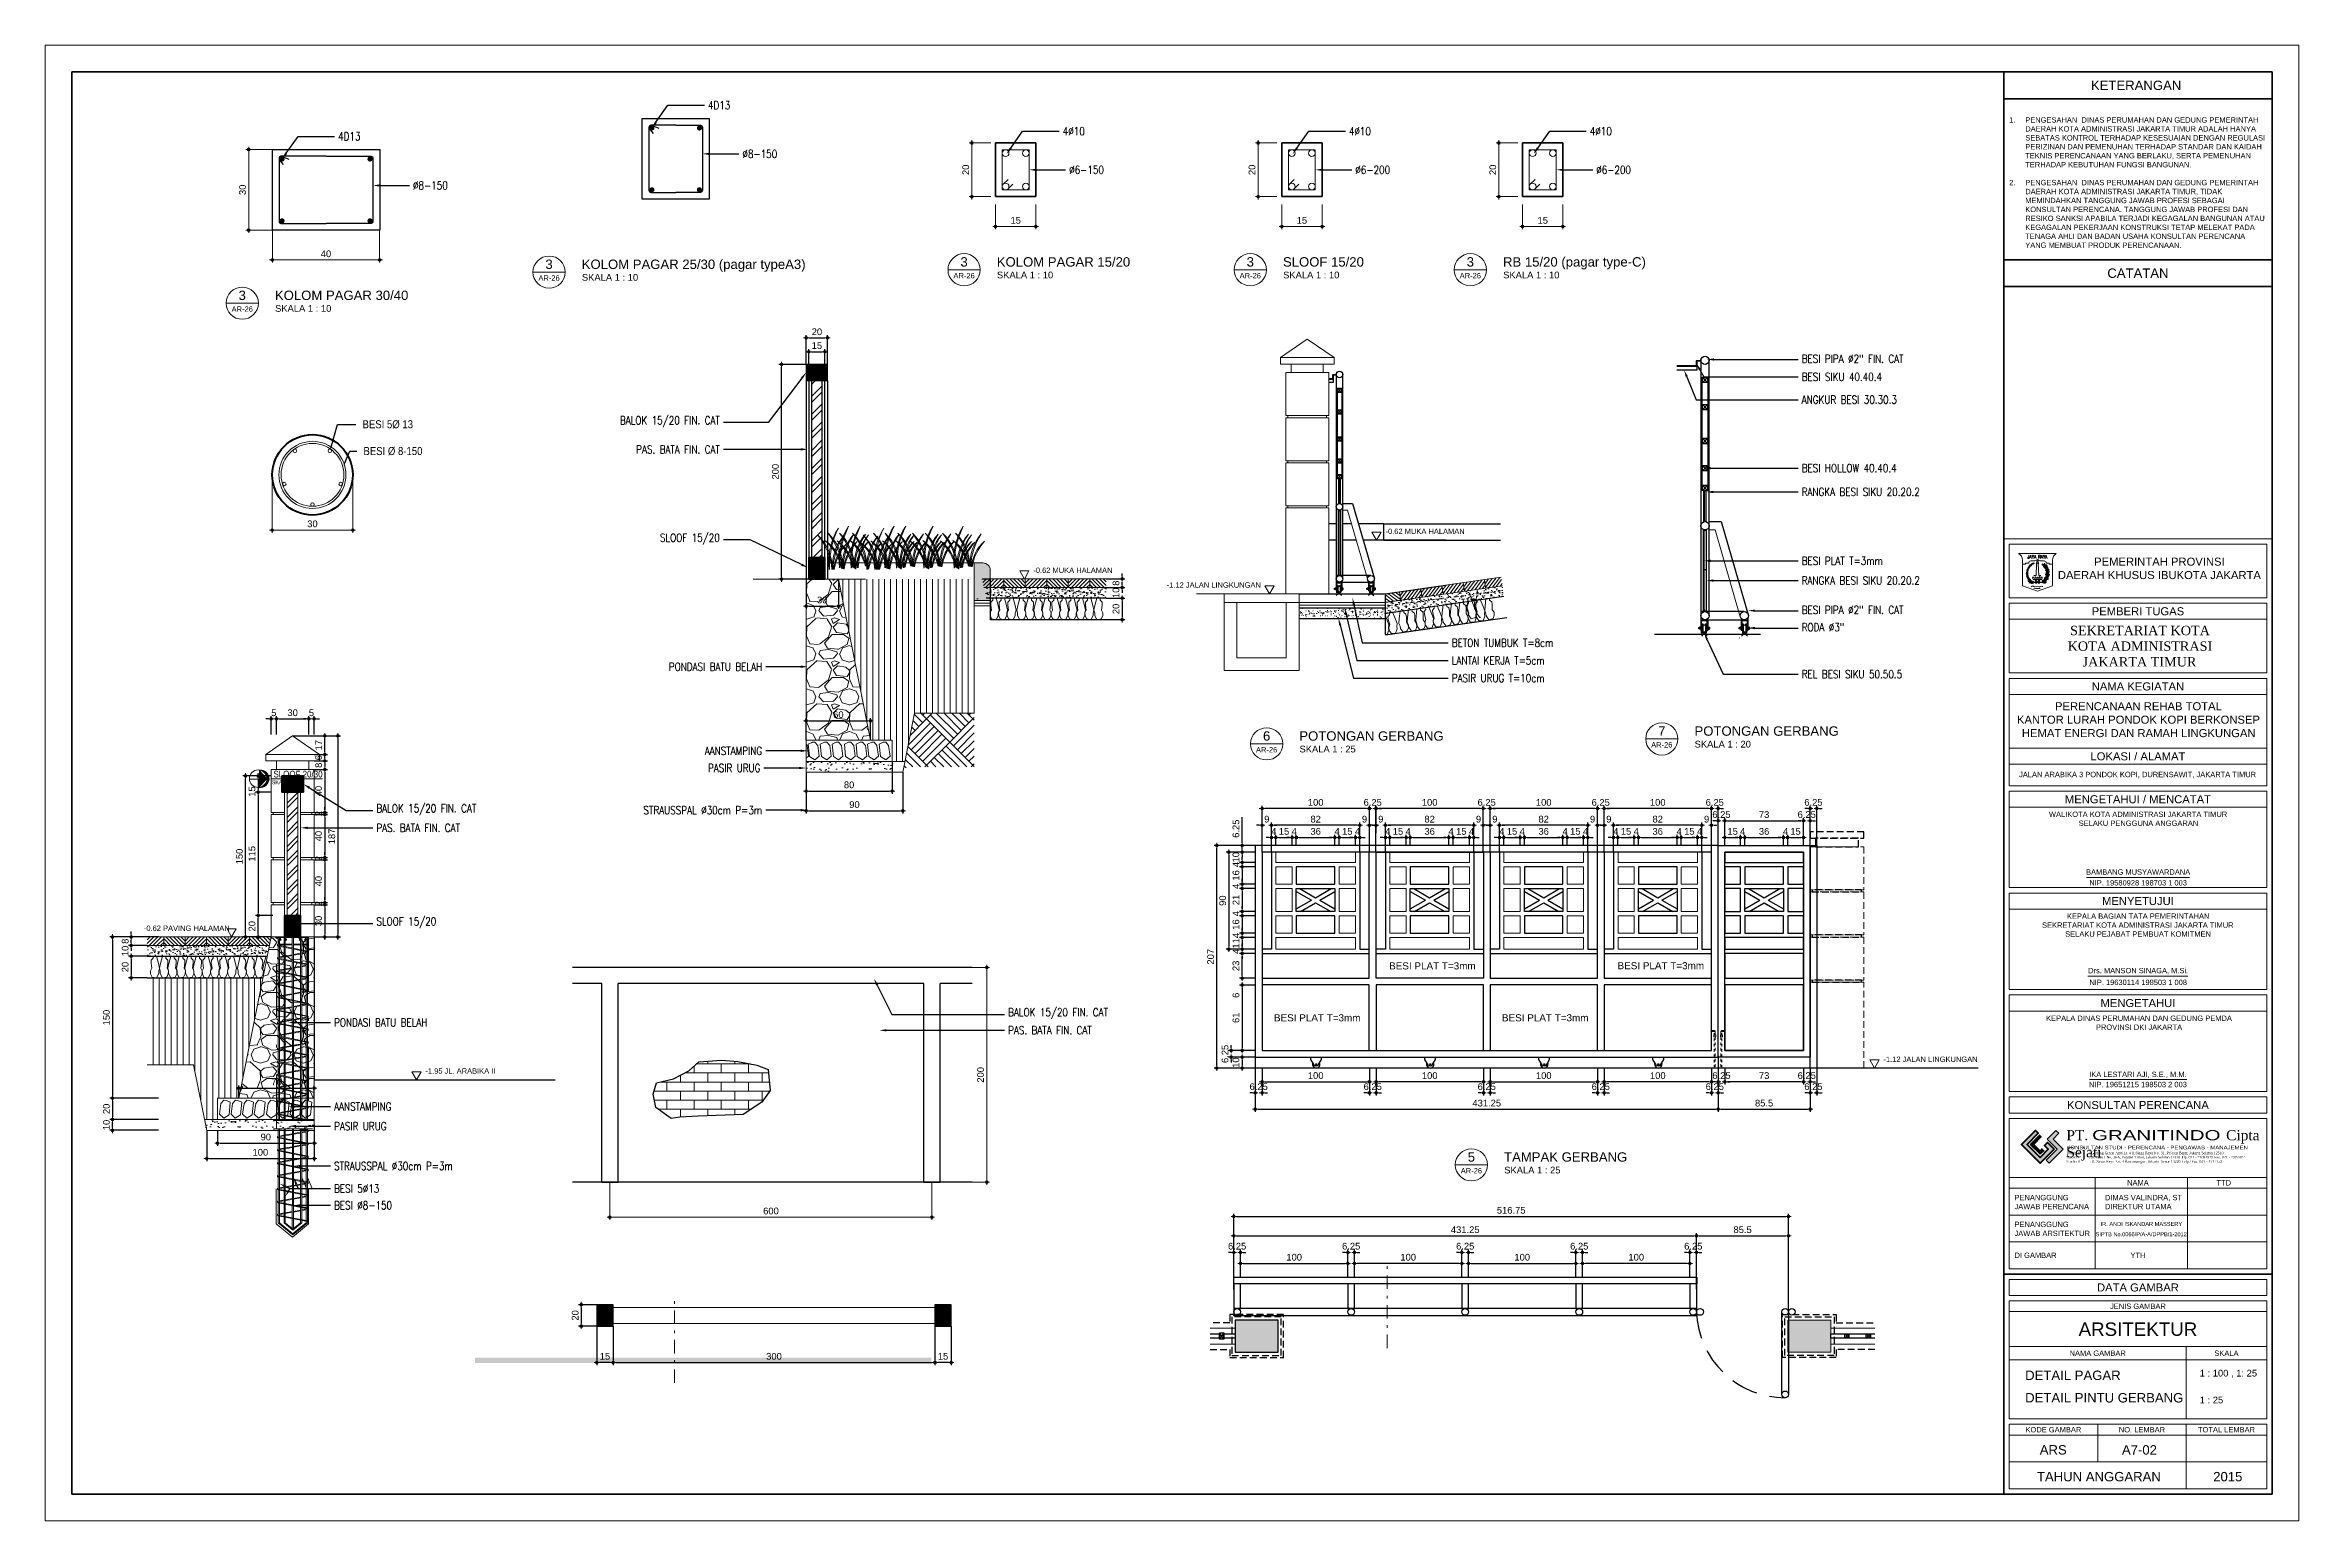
# Model space of a CAD drawing. Header units: millimetres. Extents: x -11 to 1625, y -267 to 180.
# Drawn here: x 827.2 to 911.2, y 8 to 63 of the extents above; entities that cross this region are included whole.
import ezdxf
from ezdxf import colors
from ezdxf.entities.mleader import LeaderData, LeaderLine
from ezdxf.enums import TextEntityAlignment as Align
from ezdxf.math import Vec2, Vec3
from ezdxf.xclip import XClip

# ---------------------------------------------------------------- set-up
doc = ezdxf.new("R2010")
doc.units = ezdxf.units.MM
doc.header["$XCLIPFRAME"] = 0
for name, pattern in [('DASHDOT', [1, 0.5, -0.25, 0, -0.25]), ('DASHED2', [0.375, 0.25, -0.125]), ('HIDDEN', [0.375, 0.25, -0.125])]:
    doc.linetypes.add(name, pattern=pattern)
for name, color, linetype, lineweight in [('ars', 11, 'Continuous', 5), ('ARS DIN', 31, 'Continuous', 5), ('ARSIR', 2, 'Continuous', 5), ('ARSIR BETON', 47, 'Continuous', 5), ('ARSIR WARNA', 43, 'Continuous', 0), ('balok', 111, 'Continuous', 35), ('CONCRETE', 8, 'Continuous', 5), ('DIMENSI', 8, 'Continuous', 9), ('dinding', 5, 'Continuous', 15), ('GRS KOP', 1, 'Continuous', 35), ('grs-kop', 1, 'Continuous', 35), ('kol', 1, 'Continuous', 40), ('KOLOM', 1, 'Continuous', 30), ('kop', 7, 'Continuous', 20), ('lan', 7, 'Continuous', 15), ('logo', 7, 'Continuous', 50), ('not', 7, 'Continuous', 20), ('Notasi', 2, 'Continuous', 20), ('PAGAR', 4, 'Continuous', 18), ('POHON', 84, 'Continuous', 0), ('sol-kol', 8, 'Continuous', 0), ('Steell', 150, 'Continuous', 15), ('tem', 5, 'Continuous', 20), ('TEXT KETERANGAN', 7, 'Continuous', 9), ('tul', 41, 'Continuous', 15), ('u', 6, 'Continuous', 20)]:
    doc.layers.add(name, color=color, linetype=linetype, lineweight=lineweight)
doc.layers.add('BESI', color=10, linetype='Continuous')
doc.layers.add('RAILLING', color=51, linetype='Continuous')
doc.styles.add('aku', font='arial.ttf')
doc.styles.add('ATTR', font='romans.shx', dxfattribs={"width": 0.8, "height": 1.735066})
doc.styles.add('BARU', font='complex.shx')
doc.styles.add('ISO', font='arial.ttf', dxfattribs={"width": 0.85})
doc.styles.add('S', font='SIMPLEX', dxfattribs={"width": 1.1})
doc.styles.get("Standard").update_dxf_attribs({"font": 'ARIALUNI.TTF'})
doc.linetypes.add('BATTING', pattern='A,0.0001,-0.1,[134,ltypeshp.shx,S=0.1,R=0,X=-0.1,Y=0],-0.2,[134,ltypeshp.shx,S=0.1,R=180,X=0.1,Y=0],-0.1', length=0.4001)
doc.dimstyles.new('SK 50', dxfattribs={"dimtxt": 0.25, "dimasz": 0.1, "dimexe": 0, "dimexo": 0, "dimgap": 0.1, "dimtad": 1, "dimdec": 0, "dimlfac": 50, "dimzin": 12, "dimdsep": 46, "dimtxsty": 'Standard', "dimblk": 'BULAT', "dimcen": 0.1, "dimclrd": 256, "dimclre": 256, "dimclrt": 256, "dimadec": 0, "dimazin": 3, "dimtfac": 1, "dimtdec": 0, "dimtofl": 0, "dimtmove": 0, "dimatfit": 3, "dimldrblk": 'BULAT', "dimfxl": 0, "dimtolj": 1, "dimtzin": 0, "dimlwd": -1, "dimlwe": -1, "dimarcsym": 0})
doc.dimstyles.new('SK-10', dxfattribs={"dimtxt": 0.25, "dimasz": 0.1, "dimexe": 0.1, "dimexo": 0, "dimgap": 0.1, "dimtad": 1, "dimdec": 0, "dimlfac": 10, "dimzin": 12, "dimdsep": 46, "dimtxsty": 'Standard', "dimblk": 'BULAT', "dimcen": 0.1, "dimdle": 0.1, "dimclrd": 256, "dimclre": 256, "dimclrt": 256, "dimadec": 0, "dimazin": 3, "dimtfac": 1, "dimtdec": 0, "dimtix": 1, "dimtofl": 0, "dimtmove": 0, "dimatfit": 3, "dimldrblk": 'BULAT', "dimfxl": 0, "dimtolj": 1, "dimtzin": 0, "dimlwd": -1, "dimlwe": -1, "dimarcsym": 0})
doc.dimstyles.new('SK-25', dxfattribs={"dimtxt": 0.25, "dimasz": 0.1, "dimexe": 0.1, "dimexo": 0, "dimgap": 0.1, "dimtad": 1, "dimdec": 0, "dimlfac": 25, "dimzin": 12, "dimdsep": 46, "dimtxsty": 'Standard', "dimblk": 'BULAT', "dimcen": 0.1, "dimclrd": 256, "dimadec": 0, "dimazin": 3, "dimtfac": 1, "dimtdec": 0, "dimtofl": 0, "dimtmove": 0, "dimatfit": 3, "dimldrblk": 'BULAT', "dimfxl": 0, "dimtolj": 1, "dimtzin": 0, "dimarcsym": 0})
pattern_1 = [(90, (869.39489, 106.77757), (-0.22225, 1e-17), [])]

msp = doc.modelspace()

# ---------------------------------------------------------------- texts
at = {"layer": 'not', "char_height": 0.263729155, "attachment_point": 7, "style": 'aku'}
for insert in [(877.3077971, 28.5486854), (885.8201739, 28.5553696), (873.0141478, 26.6148092), (881.5124163, 26.6148092)]:
    msp.add_mtext('BESI PLAT T=3mm', dxfattribs=dict(at, insert=insert))

# ---------------------------------------------------------------- blocks, each defined once
blk = doc.blocks.new('PAGAR TYPE B')
at = {"layer": 'CONCRETE'}
for points in [[(-1.5, 0.175), (-1.65, 0.175), (-1.65, -0.025), (-1.5, -0.025)], [(1.65, 0.175), (1.5, 0.175), (1.5, -0.025), (1.65, -0.025)]]:
    blk.add_hatch(color=256, dxfattribs=at).paths.add_polyline_path(points)
at = {"layer": 'dinding'}
for points in [[(-1.5, 0.15), (1.5, 0.15)], [(-1.5, 0), (1.5, 0)]]:
    blk.add_lwpolyline(points, dxfattribs=at)
at = {"layer": 'KOLOM'}
for points in [[(-1.65, -0.025), (-1.5, -0.025), (-1.5, 0.175), (-1.65, 0.175)], [(1.5, -0.025), (1.65, -0.025), (1.65, 0.175), (1.5, 0.175)]]:
    blk.add_lwpolyline(points, close=True, dxfattribs=at)
blk = doc.blocks.new('BULAT')
for p, q in [((-1, 0), (1, 0)), ((0, -1), (0, 1))]:
    blk.add_line(p, q)
blk.add_circle((0, 0), 0.5)
blk = doc.blocks.new('*D519')
at = {"layer": 'Defpoints', "color": 0, "ltscale": 0.15}
for p in [(848.268, 20.624), (860.268, 20.624), (860.268, 19.322)]:
    blk.add_point(p, dxfattribs=at)
at = {"layer": 'u', "ltscale": 0.15}
for p, q in [((848.268, 20.624), (848.268, 19.322)), ((860.268, 20.624), (860.268, 19.322)), ((848.368, 19.322), (860.168, 19.322))]:
    blk.add_line(p, q, dxfattribs=at)
at = {"layer": 'u', "ltscale": 0.15, "xscale": 0.1, "yscale": 0.1, "zscale": 0.1, "rotation": 180}
blk.add_blockref('BULAT', (848.268, 19.322), dxfattribs=at)
at = {"layer": 'u', "ltscale": 0.15, "xscale": 0.1, "yscale": 0.1, "zscale": 0.1}
blk.add_blockref('BULAT', (860.268, 19.322), dxfattribs=at)
at = {"layer": 'u', "ltscale": 0.15, "insert": (854.268, 19.55), "char_height": 0.25, "attachment_point": 5}
blk.add_mtext('\\A1;600', dxfattribs=at)
blk = doc.blocks.new('*D527')
at = {"layer": 'Defpoints', "color": 0, "ltscale": 0.15}
for p in [(860.568, 28.624), (862.308, 28.624), (860.568, 20.624)]:
    blk.add_point(p, dxfattribs=at)
at = {"layer": 'u', "ltscale": 0.15}
for p, q in [((860.568, 28.624), (862.308, 28.624)), ((862.308, 20.724), (862.308, 28.524)), ((860.568, 20.624), (862.308, 20.624))]:
    blk.add_line(p, q, dxfattribs=at)
at = {"layer": 'u', "ltscale": 0.15, "xscale": 0.1, "yscale": 0.1, "zscale": 0.1}
for p, rotation in [((862.308, 28.624), 90), ((862.308, 20.624), 270)]:
    blk.add_blockref('BULAT', p, dxfattribs=dict(at, rotation=rotation))
at = {"layer": 'u', "ltscale": 0.15, "insert": (862.08, 24.624), "char_height": 0.25, "attachment_point": 5, "rotation": 90}
blk.add_mtext('\\A1;200', dxfattribs=at)
blk = doc.blocks.new('*D520')
at = {"layer": 'Defpoints', "color": 0}
for p in [(854.661, 51.101), (855.687, 51.101), (855.687, 43.101)]:
    blk.add_point(p, dxfattribs=at)
at = {"layer": 'u', "color": 0, "lineweight": -2}
for p, q in [((855.687, 51.101), (854.561, 51.101)), ((855.687, 43.101), (854.561, 43.101))]:
    blk.add_line(p, q, dxfattribs=at)
at = {"layer": 'u', "lineweight": -2}
blk.add_line((854.661, 43.201), (854.661, 51.001), dxfattribs=at)
at = {"layer": 'u', "lineweight": -2, "xscale": 0.1, "yscale": 0.1, "zscale": 0.1}
for p, rotation in [((854.661, 51.101), 90), ((854.661, 43.101), 270)]:
    blk.add_blockref('BULAT', p, dxfattribs=dict(at, rotation=rotation))
at = {"layer": 'u', "color": 0, "insert": (854.433, 47.101), "char_height": 0.25, "attachment_point": 5, "rotation": 90}
blk.add_mtext('\\A1;200', dxfattribs=at)
blk = doc.blocks.new('*D528')
at = {"layer": 'Defpoints', "color": 0}
for p in [(856.38, 52.087), (855.58, 51.101), (856.38, 51.101)]:
    blk.add_point(p, dxfattribs=at)
at = {"layer": 'u', "color": 0, "lineweight": -2}
for p, q in [((855.58, 51.101), (855.58, 52.187)), ((856.38, 51.101), (856.38, 52.187))]:
    blk.add_line(p, q, dxfattribs=at)
at = {"layer": 'u', "lineweight": -2}
blk.add_line((855.68, 52.087), (856.28, 52.087), dxfattribs=at)
at = {"layer": 'u', "lineweight": -2, "xscale": 0.1, "yscale": 0.1, "zscale": 0.1, "rotation": 180}
blk.add_blockref('BULAT', (855.58, 52.087), dxfattribs=at)
at = {"layer": 'u', "lineweight": -2, "xscale": 0.1, "yscale": 0.1, "zscale": 0.1}
blk.add_blockref('BULAT', (856.38, 52.087), dxfattribs=at)
at = {"layer": 'u', "color": 0, "insert": (855.98, 52.314), "char_height": 0.25, "attachment_point": 5}
blk.add_mtext('\\A1;20', dxfattribs=at)
blk = doc.blocks.new('*D521')
at = {"layer": 'Defpoints', "color": 0}
for p in [(856.28, 51.573), (855.68, 51.101), (856.28, 51.101)]:
    blk.add_point(p, dxfattribs=at)
at = {"layer": 'u', "color": 0, "lineweight": -2}
for p, q in [((855.68, 51.101), (855.68, 51.673)), ((856.28, 51.101), (856.28, 51.673))]:
    blk.add_line(p, q, dxfattribs=at)
at = {"layer": 'u', "lineweight": -2}
blk.add_line((855.78, 51.573), (856.18, 51.573), dxfattribs=at)
at = {"layer": 'u', "lineweight": -2, "xscale": 0.1, "yscale": 0.1, "zscale": 0.1, "rotation": 180}
blk.add_blockref('BULAT', (855.68, 51.573), dxfattribs=at)
at = {"layer": 'u', "lineweight": -2, "xscale": 0.1, "yscale": 0.1, "zscale": 0.1}
blk.add_blockref('BULAT', (856.28, 51.573), dxfattribs=at)
at = {"layer": 'u', "color": 0, "insert": (855.98, 51.801), "char_height": 0.25, "attachment_point": 5}
blk.add_mtext('\\A1;15', dxfattribs=at)
blk = doc.blocks.new('*D522')
at = {"layer": 'Defpoints', "color": 0}
for p in [(860.381, 15.359), (860.981, 15.259), (860.381, 13.906)]:
    blk.add_point(p, dxfattribs=at)
at = {"layer": 'u', "color": 0, "lineweight": -2}
for p, q in [((860.381, 15.359), (860.381, 13.806)), ((860.981, 15.259), (860.981, 13.806))]:
    blk.add_line(p, q, dxfattribs=at)
at = {"layer": 'u', "lineweight": -2}
blk.add_line((860.881, 13.906), (860.481, 13.906), dxfattribs=at)
at = {"layer": 'u', "lineweight": -2, "xscale": 0.1, "yscale": 0.1, "zscale": 0.1, "rotation": 180}
blk.add_blockref('BULAT', (860.381, 13.906), dxfattribs=at)
at = {"layer": 'u', "lineweight": -2, "xscale": 0.1, "yscale": 0.1, "zscale": 0.1}
blk.add_blockref('BULAT', (860.981, 13.906), dxfattribs=at)
at = {"layer": 'u', "color": 0, "insert": (860.681, 14.134), "char_height": 0.25, "attachment_point": 5}
blk.add_mtext('\\A1;15', dxfattribs=at)
blk = doc.blocks.new('*D523')
at = {"layer": 'Defpoints', "color": 0}
for p in [(848.381, 15.259), (860.381, 15.259), (860.381, 13.906)]:
    blk.add_point(p, dxfattribs=at)
at = {"layer": 'u', "color": 0, "lineweight": -2}
for p, q in [((848.381, 15.259), (848.381, 13.806)), ((860.381, 15.259), (860.381, 13.806))]:
    blk.add_line(p, q, dxfattribs=at)
at = {"layer": 'u', "lineweight": -2}
blk.add_line((848.481, 13.906), (860.281, 13.906), dxfattribs=at)
at = {"layer": 'u', "lineweight": -2, "xscale": 0.1, "yscale": 0.1, "zscale": 0.1, "rotation": 180}
blk.add_blockref('BULAT', (848.381, 13.906), dxfattribs=at)
at = {"layer": 'u', "lineweight": -2, "xscale": 0.1, "yscale": 0.1, "zscale": 0.1}
blk.add_blockref('BULAT', (860.381, 13.906), dxfattribs=at)
at = {"layer": 'u', "color": 0, "insert": (854.381, 14.134), "char_height": 0.25, "attachment_point": 5}
blk.add_mtext('\\A1;300', dxfattribs=at)
blk = doc.blocks.new('*D524')
at = {"layer": 'Defpoints', "color": 0}
for p in [(847.781, 15.359), (848.381, 15.259), (847.781, 13.906)]:
    blk.add_point(p, dxfattribs=at)
at = {"layer": 'u', "color": 0, "lineweight": -2}
for p, q in [((847.781, 15.359), (847.781, 13.806)), ((848.381, 15.259), (848.381, 13.806))]:
    blk.add_line(p, q, dxfattribs=at)
at = {"layer": 'u', "lineweight": -2}
blk.add_line((848.281, 13.906), (847.881, 13.906), dxfattribs=at)
at = {"layer": 'u', "lineweight": -2, "xscale": 0.1, "yscale": 0.1, "zscale": 0.1, "rotation": 180}
blk.add_blockref('BULAT', (847.781, 13.906), dxfattribs=at)
at = {"layer": 'u', "lineweight": -2, "xscale": 0.1, "yscale": 0.1, "zscale": 0.1}
blk.add_blockref('BULAT', (848.381, 13.906), dxfattribs=at)
at = {"layer": 'u', "color": 0, "insert": (848.081, 14.134), "char_height": 0.25, "attachment_point": 5}
blk.add_mtext('\\A1;15', dxfattribs=at)
blk = doc.blocks.new('*D525')
at = {"layer": 'Defpoints', "color": 0}
for p in [(855.58, 43.101), (856.779, 43.08), (856.779, 42.092)]:
    blk.add_point(p, dxfattribs=at)
at = {"layer": 'u', "color": 0, "lineweight": -2}
for p, q in [((855.58, 43.101), (855.58, 41.992)), ((856.779, 43.08), (856.779, 41.992))]:
    blk.add_line(p, q, dxfattribs=at)
at = {"layer": 'u', "lineweight": -2}
blk.add_line((855.68, 42.092), (856.679, 42.092), dxfattribs=at)
at = {"layer": 'u', "lineweight": -2, "xscale": 0.1, "yscale": 0.1, "zscale": 0.1, "rotation": 180}
blk.add_blockref('BULAT', (855.58, 42.092), dxfattribs=at)
at = {"layer": 'u', "lineweight": -2, "xscale": 0.1, "yscale": 0.1, "zscale": 0.1}
blk.add_blockref('BULAT', (856.779, 42.092), dxfattribs=at)
at = {"layer": 'u', "color": 0, "insert": (856.179, 42.319), "char_height": 0.25, "attachment_point": 5}
blk.add_mtext('\\A1;30', dxfattribs=at)
blk = doc.blocks.new('*D526')
at = {"layer": 'Defpoints', "color": 0}
for p in [(857.98, 37.816), (855.58, 37.101), (857.98, 37.101)]:
    blk.add_point(p, dxfattribs=at)
at = {"layer": 'u', "color": 0, "lineweight": -2}
for p, q in [((855.58, 37.101), (855.58, 37.916)), ((857.98, 37.101), (857.98, 37.916))]:
    blk.add_line(p, q, dxfattribs=at)
at = {"layer": 'u', "lineweight": -2}
blk.add_line((855.68, 37.816), (857.88, 37.816), dxfattribs=at)
at = {"layer": 'u', "lineweight": -2, "xscale": 0.1, "yscale": 0.1, "zscale": 0.1, "rotation": 180}
blk.add_blockref('BULAT', (855.58, 37.816), dxfattribs=at)
at = {"layer": 'u', "lineweight": -2, "xscale": 0.1, "yscale": 0.1, "zscale": 0.1}
blk.add_blockref('BULAT', (857.98, 37.816), dxfattribs=at)
at = {"layer": 'u', "color": 0, "insert": (856.78, 38.043), "char_height": 0.25, "attachment_point": 5}
blk.add_mtext('\\A1;60', dxfattribs=at)
blk = doc.blocks.new('*D517')
at = {"layer": 'Defpoints', "color": 0}
for p in [(858.78, 36.301), (855.58, 35.901), (858.78, 35.201)]:
    blk.add_point(p, dxfattribs=at)
at = {"layer": 'u', "color": 0, "lineweight": -2}
for p, q in [((858.78, 36.301), (858.78, 35.101)), ((855.58, 35.901), (855.58, 35.101))]:
    blk.add_line(p, q, dxfattribs=at)
at = {"layer": 'u', "lineweight": -2}
blk.add_line((855.68, 35.201), (858.68, 35.201), dxfattribs=at)
at = {"layer": 'u', "lineweight": -2, "xscale": 0.1, "yscale": 0.1, "zscale": 0.1, "rotation": 180}
blk.add_blockref('BULAT', (855.58, 35.201), dxfattribs=at)
at = {"layer": 'u', "lineweight": -2, "xscale": 0.1, "yscale": 0.1, "zscale": 0.1}
blk.add_blockref('BULAT', (858.78, 35.201), dxfattribs=at)
at = {"layer": 'u', "color": 0, "insert": (857.18, 35.429), "char_height": 0.25, "attachment_point": 5}
blk.add_mtext('\\A1;80', dxfattribs=at)
blk = doc.blocks.new('*D518')
at = {"layer": 'Defpoints', "color": 0}
for p in [(855.58, 35.901), (859.18, 35.901), (859.18, 34.467)]:
    blk.add_point(p, dxfattribs=at)
at = {"layer": 'u', "color": 0, "lineweight": -2}
for p, q in [((855.58, 35.901), (855.58, 34.367)), ((859.18, 35.901), (859.18, 34.367))]:
    blk.add_line(p, q, dxfattribs=at)
at = {"layer": 'u', "lineweight": -2}
blk.add_line((855.68, 34.467), (859.08, 34.467), dxfattribs=at)
at = {"layer": 'u', "lineweight": -2, "xscale": 0.1, "yscale": 0.1, "zscale": 0.1, "rotation": 180}
blk.add_blockref('BULAT', (855.58, 34.467), dxfattribs=at)
at = {"layer": 'u', "lineweight": -2, "xscale": 0.1, "yscale": 0.1, "zscale": 0.1}
blk.add_blockref('BULAT', (859.18, 34.467), dxfattribs=at)
at = {"layer": 'u', "color": 0, "insert": (857.38, 34.695), "char_height": 0.25, "attachment_point": 5}
blk.add_mtext('\\A1;90', dxfattribs=at)
blk = doc.blocks.new('PAGAR POT')
for p, q in [((-0.049, 3.994), (-0.117, 3.994)), ((-0.049, 3.994), (-0.117, 3.994)), ((-0.037, 3.988), (-0.117, 3.988)), ((-0.037, 3.982), (-0.117, 3.982)), ((-0.049, 4.068), (-0.049, 4)), ((0.021, 4.068), (-0.049, 4.068)), ((-0.049, 4.068), (-0.049, 4)), ((-0.049, 4), (-0.043, 4)), ((-0.049, 4), (-0.043, 4)), ((-0.043, 4.056), (-0.043, 4)), ((-0.043, 4.048), (-0.043, 4)), ((-0.037, 4.048), (-0.043, 4.048)), ((-0.037, 4.048), (-0.043, 4.048)), ((0.021, 4.062), (-0.037, 4.062)), ((-0.037, 4.048), (-0.037, 3.928)), ((0.021, 4.086), (0.021, 0.256)), ((-0.037, 3.928), (-0.117, 3.928)), ((0.061, 2.163), (0.061, 1.706)), ((0.067, 2.163), (0.067, 1.709)), ((0.061, 1.591), (0.061, 1.13)), ((0.067, 1.589), (0.067, 1.134)), ((0.021, 0.39), (0.021, 0.111)), ((0.003, 0.161), (0.001, 0.158)), ((0.001, 0.158), (0.001, 0.133)), ((0.003, 0.155), (0.001, 0.157)), ((0.003, 0.155), (0.001, 0.152)), ((0.003, 0.137), (0.001, 0.139)), ((0.003, 0.137), (0.001, 0.134)), ((0.003, 0.131), (0.001, 0.133)), ((0.021, 0.161), (0.003, 0.161)), ((0.021, 0.155), (0.003, 0.155)), ((0.021, 0.137), (0.003, 0.137)), ((0.021, 0.131), (0.003, 0.131)), ((0.021, 0.256), (0.121, 0.256)), ((0.031, 0.111), (0.021, 0.111)), ((0.031, 0.071), (0.031, 0.267)), ((0.031, 0.161), (0.041, 0.161)), ((0.041, 0.157), (0.031, 0.157)), ((0.041, 0.137), (0.031, 0.137)), ((0.031, 0.131), (0.041, 0.131)), ((0.031, 0.071), (0.041, 0.071)), ((0.041, 0.211), (0.051, 0.211)), ((0.041, 0.211), (0.041, 0.071)), ((0.051, 0.211), (0.051, 0.071)), ((0.071, 0.071), (0.056, 0.056)), ((0.071, 0.071), (0.086, 0.056)), ((0.091, 0.211), (0.101, 0.211)), ((0.091, 0.211), (0.091, 0.071)), ((0.091, 0.071), (0.101, 0.071)), ((0.101, 0.211), (0.101, 0.071)), ((0.101, 0.161), (0.111, 0.161)), ((0.101, 0.131), (0.111, 0.131)), ((0.111, 0.267), (0.111, 0.111)), ((0.111, 0.111), (0.121, 0.111)), ((0.121, 0.267), (0.121, 0.111)), ((0.121, 0.161), (0.138, 0.161)), ((0.121, 0.155), (0.138, 0.155)), ((0.121, 0.137), (0.138, 0.137)), ((0.121, 0.131), (0.138, 0.131)), ((0.138, 0.161), (0.141, 0.158)), ((0.138, 0.155), (0.141, 0.157)), ((0.138, 0.155), (0.141, 0.152)), ((0.138, 0.137), (0.141, 0.139)), ((0.138, 0.137), (0.141, 0.134)), ((0.138, 0.131), (0.141, 0.133)), ((0.141, 0.158), (0.141, 0.133)), ((0.593, 0.161), (0.591, 0.158)), ((0.591, 0.158), (0.591, 0.133)), ((0.593, 0.155), (0.591, 0.157)), ((0.593, 0.155), (0.591, 0.152)), ((0.593, 0.137), (0.591, 0.139)), ((0.593, 0.137), (0.591, 0.134)), ((0.593, 0.131), (0.591, 0.133)), ((0.611, 0.161), (0.593, 0.161)), ((0.611, 0.155), (0.593, 0.155)), ((0.611, 0.137), (0.593, 0.137)), ((0.611, 0.131), (0.593, 0.131)), ((0.611, 0.267), (0.611, 0.111)), ((0.611, 0.267), (0.611, 0.111)), ((0.621, 0.111), (0.611, 0.111)), ((0.621, 0.267), (0.621, 0.111)), ((0.621, 0.256), (0.701, 0.256)), ((0.621, 0.161), (0.631, 0.161)), ((0.631, 0.157), (0.621, 0.157)), ((0.631, 0.137), (0.621, 0.137)), ((0.621, 0.131), (0.631, 0.131)), ((0.631, 0.211), (0.641, 0.211)), ((0.631, 0.211), (0.631, 0.071)), ((0.631, 0.071), (0.641, 0.071)), ((0.641, 0.211), (0.641, 0.071)), ((0.661, 0.071), (0.646, 0.056)), ((0.661, 0.071), (0.676, 0.056)), ((0.681, 0.211), (0.691, 0.211)), ((0.681, 0.211), (0.681, 0.071)), ((0.681, 0.071), (0.691, 0.071)), ((0.691, 0.211), (0.691, 0.071)), ((0.691, 0.161), (0.701, 0.161)), ((0.691, 0.131), (0.701, 0.131)), ((0.701, 0.284), (0.701, 0.111)), ((0.701, 0.111), (0.711, 0.111)), ((0.711, 0.297), (0.711, 0.111)), ((0.711, 0.161), (0.728, 0.161)), ((0.711, 0.155), (0.728, 0.155)), ((0.711, 0.137), (0.728, 0.137)), ((0.711, 0.131), (0.728, 0.131)), ((0.728, 0.161), (0.731, 0.158)), ((0.728, 0.155), (0.731, 0.157)), ((0.728, 0.155), (0.731, 0.152)), ((0.728, 0.137), (0.731, 0.139)), ((0.728, 0.137), (0.731, 0.134)), ((0.728, 0.131), (0.731, 0.133)), ((0.731, 0.158), (0.731, 0.133))]:
    blk.add_line(p, q)
for points in [[(0.021, 4.086), (0.021, 0.329)], [(0.143, 0.329), (0.143, 4.086)], [(0.044, 3.824), (0.12, 3.749)], [(0.044, 3.749), (0.12, 3.824)], [(0.044, 3.426), (0.12, 3.351)], [(0.044, 3.351), (0.12, 3.426)], [(0.044, 2.928), (0.12, 2.853)], [(0.044, 2.853), (0.12, 2.928)], [(0.044, 2.529), (0.12, 2.454)], [(0.044, 2.454), (0.12, 2.529)], [(0.044, 2.24), (0.12, 2.165)], [(0.044, 2.165), (0.12, 2.24)], [(0.143, 1.709), (0.32, 1.71), (0.72, 0.329)], [(0.061, 0.386), (0.061, 1.591)], [(0.067, 1.589), (0.067, 0.39)], [(0.061, 0.39), (0.021, 0.39), (0.021, 0.267), (0.658, 0.267)], [(0.658, 0.39), (0.067, 0.39)], [(-0.659, 0.056), (0.894, 0.056)]]:
    blk.add_lwpolyline(points)
for points in [[(0.042, 3.827), (0.122, 3.827), (0.122, 3.747), (0.042, 3.747)], [(0.042, 3.827), (0.122, 3.827), (0.122, 2.163), (0.042, 2.163)], [(0.044, 3.824), (0.12, 3.824), (0.12, 3.749), (0.044, 3.749)], [(0.042, 3.428), (0.122, 3.428), (0.122, 3.348), (0.042, 3.348)], [(0.044, 3.426), (0.12, 3.426), (0.12, 3.351), (0.044, 3.351)], [(0.042, 2.93), (0.122, 2.93), (0.122, 2.85), (0.042, 2.85)], [(0.044, 2.928), (0.12, 2.928), (0.12, 2.853), (0.044, 2.853)], [(0.042, 2.532), (0.122, 2.532), (0.122, 2.452), (0.042, 2.452)], [(0.044, 2.529), (0.12, 2.529), (0.12, 2.454), (0.044, 2.454)], [(0.042, 2.243), (0.122, 2.243), (0.122, 2.163), (0.042, 2.163)], [(0.042, 2.243), (0.122, 2.243), (0.122, 2.163), (0.042, 2.163)], [(0.044, 2.24), (0.12, 2.24), (0.12, 2.165), (0.044, 2.165)], [(0.067, 2.163), (0.067, 2.133), (0.07, 2.133), (0.07, 2.16), (0.1, 2.16), (0.1, 2.163)], [(0.1, 2.16), (0.07, 2.16), (0.07, 1.712), (0.1, 1.712)], [(0.067, 1.709), (0.067, 1.739), (0.07, 1.739), (0.07, 1.712), (0.1, 1.712), (0.1, 1.709)], [(0.067, 1.587), (0.067, 1.557), (0.07, 1.557), (0.07, 1.584), (0.1, 1.584), (0.1, 1.587)], [(0.07, 1.584), (0.1, 1.584), (0.1, 0.393), (0.07, 0.393)], [(0.067, 0.39), (0.067, 0.42), (0.07, 0.42), (0.07, 0.393), (0.1, 0.393), (0.1, 0.39)], [(0.001, 0.136), (-0.009, 0.136), (-0.009, 0.156), (0.001, 0.156)], [(0.141, 0.136), (0.151, 0.136), (0.151, 0.156), (0.141, 0.156)], [(0.591, 0.136), (0.581, 0.136), (0.581, 0.156), (0.591, 0.156)], [(0.731, 0.136), (0.741, 0.136), (0.741, 0.156), (0.731, 0.156)]]:
    blk.add_lwpolyline(points, close=True)
at = {"lineweight": 18}
blk.add_lwpolyline([(0.143, 1.587), (0.23, 1.587), (0.599, 0.313)], dxfattribs=at)
for centre, radius in [((0.082, 4.074), 0.0613), ((0.082, 1.648), 0.0613), ((0.082, 0.329), 0.0613), ((0.658, 0.329), 0.0613), ((0.071, 0.081), 0.01), ((0.661, 0.081), 0.01)]:
    blk.add_circle(centre, radius)
for centre, radius, start, end in [((-0.049, 4), 0.006, 270, 0), ((-0.049, 4), 0.006, 270, 0), ((-0.037, 4.056), 0.006, 90, 180), ((-0.037, 4.056), 0.006, 90, 180), ((0.071, 0.211), 0.02, 180, 0), ((0.071, 0.071), 0.02, 0, 180), ((0.661, 0.211), 0.02, 180, 0), ((0.661, 0.071), 0.02, 0, 180)]:
    blk.add_arc(centre, radius, start, end)
at = {"layer": 'RAILLING', "linetype": 'HIDDEN', "ltscale": 0.05}
for points in [[(0.056, 0.056), (0, 0)], [(0.086, 0.056), (0.141, 0)], [(0.646, 0.056), (0.59, 0)], [(0.676, 0.056), (0.731, 0)]]:
    blk.add_lwpolyline(points, dxfattribs=at)
blk = doc.blocks.new('PEIL')
blk.add_lwpolyline([(-0.188, 0.325), (0.188, 0.325), (0, 0)], close=True)
at = {"style": 'S', "width": 1.1, "flags": 4}
blk.add_attdef('CAT', (0.265, 0.036), '', height=0.2, dxfattribs=at)
blk = doc.blocks.new('*D875')
at = {"layer": 'Defpoints', "color": 0}
for p in [(837.24, 37.889), (837.04, 37.304), (837.24, 37.304)]:
    blk.add_point(p, dxfattribs=at)
at = {"layer": 'u', "lineweight": -2}
for p, q in [((836.94, 37.889), (836.84, 37.889)), ((837.34, 37.889), (837.44, 37.889))]:
    blk.add_line(p, q, dxfattribs=at)
at = {"layer": 'u', "color": 0, "lineweight": -2}
for p, q in [((837.04, 37.304), (837.04, 37.989)), ((837.24, 37.304), (837.24, 37.989))]:
    blk.add_line(p, q, dxfattribs=at)
at = {"layer": 'u', "lineweight": -2, "xscale": 0.1, "yscale": 0.1, "zscale": 0.1}
blk.add_blockref('BULAT', (837.04, 37.889), dxfattribs=at)
at = {"layer": 'u', "lineweight": -2, "xscale": 0.1, "yscale": 0.1, "zscale": 0.1, "rotation": 180}
blk.add_blockref('BULAT', (837.24, 37.889), dxfattribs=at)
at = {"layer": 'u', "color": 0, "insert": (837.14, 38.116), "char_height": 0.25, "attachment_point": 5}
blk.add_mtext('\\A1;5', dxfattribs=at)
blk = doc.blocks.new('*D876')
at = {"layer": 'Defpoints', "color": 0}
for p in [(835.64, 37.889), (835.64, 37.304), (835.84, 37.304)]:
    blk.add_point(p, dxfattribs=at)
at = {"layer": 'u', "lineweight": -2}
for p, q in [((835.54, 37.889), (835.44, 37.889)), ((835.94, 37.889), (836.04, 37.889))]:
    blk.add_line(p, q, dxfattribs=at)
at = {"layer": 'u', "color": 0, "lineweight": -2}
for p, q in [((835.64, 37.304), (835.64, 37.989)), ((835.84, 37.304), (835.84, 37.989))]:
    blk.add_line(p, q, dxfattribs=at)
at = {"layer": 'u', "lineweight": -2, "xscale": 0.1, "yscale": 0.1, "zscale": 0.1}
blk.add_blockref('BULAT', (835.64, 37.889), dxfattribs=at)
at = {"layer": 'u', "lineweight": -2, "xscale": 0.1, "yscale": 0.1, "zscale": 0.1, "rotation": 180}
blk.add_blockref('BULAT', (835.84, 37.889), dxfattribs=at)
at = {"layer": 'u', "color": 0, "insert": (835.74, 38.116), "char_height": 0.25, "attachment_point": 5}
blk.add_mtext('\\A1;5', dxfattribs=at)
blk = doc.blocks.new('*D877')
at = {"layer": 'Defpoints', "color": 0}
for p in [(837.04, 37.889), (835.84, 37.304), (837.04, 37.304)]:
    blk.add_point(p, dxfattribs=at)
at = {"layer": 'u', "color": 0, "lineweight": -2}
for p, q in [((835.84, 37.304), (835.84, 37.989)), ((837.04, 37.304), (837.04, 37.989))]:
    blk.add_line(p, q, dxfattribs=at)
at = {"layer": 'u', "lineweight": -2}
blk.add_line((835.94, 37.889), (836.94, 37.889), dxfattribs=at)
at = {"layer": 'u', "lineweight": -2, "xscale": 0.1, "yscale": 0.1, "zscale": 0.1, "rotation": 180}
blk.add_blockref('BULAT', (835.84, 37.889), dxfattribs=at)
at = {"layer": 'u', "lineweight": -2, "xscale": 0.1, "yscale": 0.1, "zscale": 0.1}
blk.add_blockref('BULAT', (837.04, 37.889), dxfattribs=at)
at = {"layer": 'u', "color": 0, "insert": (836.44, 38.117), "char_height": 0.25, "attachment_point": 5}
blk.add_mtext('\\A1;30', dxfattribs=at)
blk = doc.blocks.new('*D878')
at = {"layer": 'Defpoints', "color": 0}
for p in [(837.24, 36.561), (837.24, 36.321), (837.635, 36.321)]:
    blk.add_point(p, dxfattribs=at)
at = {"layer": 'u', "color": 0, "lineweight": -2}
for p, q in [((837.24, 36.561), (837.735, 36.561)), ((837.24, 36.321), (837.735, 36.321))]:
    blk.add_line(p, q, dxfattribs=at)
at = {"layer": 'u', "lineweight": -2}
for p, q in [((837.635, 36.661), (837.635, 36.761)), ((837.635, 36.221), (837.635, 36.121))]:
    blk.add_line(p, q, dxfattribs=at)
at = {"layer": 'u', "lineweight": -2, "xscale": 0.1, "yscale": 0.1, "zscale": 0.1}
for p, rotation in [((837.635, 36.561), 270), ((837.635, 36.321), 90)]:
    blk.add_blockref('BULAT', p, dxfattribs=dict(at, rotation=rotation))
at = {"layer": 'u', "color": 0, "insert": (837.407, 36.441), "char_height": 0.25, "attachment_point": 5, "rotation": 90}
blk.add_mtext('\\A1;6', dxfattribs=at)
blk = doc.blocks.new('*D879')
at = {"layer": 'Defpoints', "color": 0}
for p in [(837.24, 36.321), (837.24, 36.001), (837.635, 36.001)]:
    blk.add_point(p, dxfattribs=at)
at = {"layer": 'u', "color": 0, "lineweight": -2}
for p, q in [((837.24, 36.321), (837.735, 36.321)), ((837.24, 36.001), (837.735, 36.001))]:
    blk.add_line(p, q, dxfattribs=at)
at = {"layer": 'u', "lineweight": -2}
for p, q in [((837.635, 36.421), (837.635, 36.521)), ((837.635, 35.901), (837.635, 35.801))]:
    blk.add_line(p, q, dxfattribs=at)
at = {"layer": 'u', "lineweight": -2, "xscale": 0.1, "yscale": 0.1, "zscale": 0.1}
for p, rotation in [((837.635, 36.321), 270), ((837.635, 36.001), 90)]:
    blk.add_blockref('BULAT', p, dxfattribs=dict(at, rotation=rotation))
at = {"layer": 'u', "color": 0, "insert": (837.407, 36.161), "char_height": 0.25, "attachment_point": 5, "rotation": 90}
blk.add_mtext('\\A1;8', dxfattribs=at)
blk = doc.blocks.new('*D880')
at = {"layer": 'Defpoints', "color": 0}
for p in [(837.24, 36.001), (837.24, 34.401), (837.635, 34.401)]:
    blk.add_point(p, dxfattribs=at)
at = {"layer": 'u', "color": 0, "lineweight": -2}
for p, q in [((837.24, 36.001), (837.735, 36.001)), ((837.24, 34.401), (837.735, 34.401))]:
    blk.add_line(p, q, dxfattribs=at)
at = {"layer": 'u', "lineweight": -2}
blk.add_line((837.635, 35.901), (837.635, 34.501), dxfattribs=at)
at = {"layer": 'u', "lineweight": -2, "xscale": 0.1, "yscale": 0.1, "zscale": 0.1}
for p, rotation in [((837.635, 36.001), 90), ((837.635, 34.401), 270)]:
    blk.add_blockref('BULAT', p, dxfattribs=dict(at, rotation=rotation))
at = {"layer": 'u', "color": 0, "insert": (837.407, 35.201), "char_height": 0.25, "attachment_point": 5, "rotation": 90}
blk.add_mtext('\\A1;40', dxfattribs=at)
blk = doc.blocks.new('*D881')
at = {"layer": 'Defpoints', "color": 0}
for p in [(837.24, 34.401), (837.24, 34.321), (837.635, 34.321)]:
    blk.add_point(p, dxfattribs=at)
at = {"layer": 'u', "lineweight": -2}
for p, q in [((837.635, 34.501), (837.635, 34.601)), ((837.635, 34.221), (837.635, 34.121))]:
    blk.add_line(p, q, dxfattribs=at)
at = {"layer": 'u', "color": 0, "lineweight": -2}
for p, q in [((837.24, 34.401), (837.735, 34.401)), ((837.24, 34.321), (837.735, 34.321))]:
    blk.add_line(p, q, dxfattribs=at)
at = {"layer": 'u', "lineweight": -2, "xscale": 0.1, "yscale": 0.1, "zscale": 0.1}
for p, rotation in [((837.635, 34.401), 270), ((837.635, 34.321), 90)]:
    blk.add_blockref('BULAT', p, dxfattribs=dict(at, rotation=rotation))
at = {"layer": 'u', "color": 0, "insert": (837.409, 34.361), "char_height": 0.25, "attachment_point": 5, "rotation": 90}
blk.add_mtext('\\A1;2', dxfattribs=at)
blk = doc.blocks.new('*D882')
at = {"layer": 'Defpoints', "color": 0}
for p in [(837.24, 34.321), (837.24, 32.721), (837.635, 32.721)]:
    blk.add_point(p, dxfattribs=at)
at = {"layer": 'u', "color": 0, "lineweight": -2}
for p, q in [((837.24, 34.321), (837.735, 34.321)), ((837.24, 32.721), (837.735, 32.721))]:
    blk.add_line(p, q, dxfattribs=at)
at = {"layer": 'u', "lineweight": -2}
blk.add_line((837.635, 34.221), (837.635, 32.821), dxfattribs=at)
at = {"layer": 'u', "lineweight": -2, "xscale": 0.1, "yscale": 0.1, "zscale": 0.1}
for p, rotation in [((837.635, 34.321), 90), ((837.635, 32.721), 270)]:
    blk.add_blockref('BULAT', p, dxfattribs=dict(at, rotation=rotation))
at = {"layer": 'u', "color": 0, "insert": (837.407, 33.521), "char_height": 0.25, "attachment_point": 5, "rotation": 90}
blk.add_mtext('\\A1;40', dxfattribs=at)
blk = doc.blocks.new('*D883')
at = {"layer": 'Defpoints', "color": 0}
for p in [(837.24, 32.721), (837.24, 32.641), (837.635, 32.641)]:
    blk.add_point(p, dxfattribs=at)
at = {"layer": 'u', "lineweight": -2}
for p, q in [((837.635, 32.821), (837.635, 32.921)), ((837.635, 32.541), (837.635, 32.441))]:
    blk.add_line(p, q, dxfattribs=at)
at = {"layer": 'u', "color": 0, "lineweight": -2}
for p, q in [((837.24, 32.721), (837.735, 32.721)), ((837.24, 32.641), (837.735, 32.641))]:
    blk.add_line(p, q, dxfattribs=at)
at = {"layer": 'u', "lineweight": -2, "xscale": 0.1, "yscale": 0.1, "zscale": 0.1}
for p, rotation in [((837.635, 32.721), 270), ((837.635, 32.641), 90)]:
    blk.add_blockref('BULAT', p, dxfattribs=dict(at, rotation=rotation))
at = {"layer": 'u', "color": 0, "insert": (837.409, 32.681), "char_height": 0.25, "attachment_point": 5, "rotation": 90}
blk.add_mtext('\\A1;2', dxfattribs=at)
blk = doc.blocks.new('*D884')
at = {"layer": 'Defpoints', "color": 0}
for p in [(837.24, 32.641), (837.24, 31.041), (837.635, 31.041)]:
    blk.add_point(p, dxfattribs=at)
at = {"layer": 'u', "color": 0, "lineweight": -2}
for p, q in [((837.24, 32.641), (837.735, 32.641)), ((837.24, 31.041), (837.735, 31.041))]:
    blk.add_line(p, q, dxfattribs=at)
at = {"layer": 'u', "lineweight": -2}
blk.add_line((837.635, 32.541), (837.635, 31.141), dxfattribs=at)
at = {"layer": 'u', "lineweight": -2, "xscale": 0.1, "yscale": 0.1, "zscale": 0.1}
for p, rotation in [((837.635, 32.641), 90), ((837.635, 31.041), 270)]:
    blk.add_blockref('BULAT', p, dxfattribs=dict(at, rotation=rotation))
at = {"layer": 'u', "color": 0, "insert": (837.407, 31.841), "char_height": 0.25, "attachment_point": 5, "rotation": 90}
blk.add_mtext('\\A1;40', dxfattribs=at)
blk = doc.blocks.new('*D885')
at = {"layer": 'Defpoints', "color": 0}
for p in [(837.24, 31.041), (837.24, 30.961), (837.635, 30.961)]:
    blk.add_point(p, dxfattribs=at)
at = {"layer": 'u', "lineweight": -2}
for p, q in [((837.635, 31.141), (837.635, 31.241)), ((837.635, 30.861), (837.635, 30.761))]:
    blk.add_line(p, q, dxfattribs=at)
at = {"layer": 'u', "color": 0, "lineweight": -2}
for p, q in [((837.24, 31.041), (837.735, 31.041)), ((837.24, 30.961), (837.735, 30.961))]:
    blk.add_line(p, q, dxfattribs=at)
at = {"layer": 'u', "lineweight": -2, "xscale": 0.1, "yscale": 0.1, "zscale": 0.1}
for p, rotation in [((837.635, 31.041), 270), ((837.635, 30.961), 90)]:
    blk.add_blockref('BULAT', p, dxfattribs=dict(at, rotation=rotation))
at = {"layer": 'u', "color": 0, "insert": (837.409, 31.001), "char_height": 0.25, "attachment_point": 5, "rotation": 90}
blk.add_mtext('\\A1;2', dxfattribs=at)
blk = doc.blocks.new('*D886')
at = {"layer": 'Defpoints', "color": 0}
for p in [(837.24, 30.961), (837.24, 29.761), (837.635, 29.761)]:
    blk.add_point(p, dxfattribs=at)
at = {"layer": 'u', "color": 0, "lineweight": -2}
for p, q in [((837.24, 30.961), (837.735, 30.961)), ((837.24, 29.761), (837.735, 29.761))]:
    blk.add_line(p, q, dxfattribs=at)
at = {"layer": 'u', "lineweight": -2}
blk.add_line((837.635, 30.861), (837.635, 29.861), dxfattribs=at)
at = {"layer": 'u', "lineweight": -2, "xscale": 0.1, "yscale": 0.1, "zscale": 0.1}
for p, rotation in [((837.635, 30.961), 90), ((837.635, 29.761), 270)]:
    blk.add_blockref('BULAT', p, dxfattribs=dict(at, rotation=rotation))
at = {"layer": 'u', "color": 0, "insert": (837.407, 30.361), "char_height": 0.25, "attachment_point": 5, "rotation": 90}
blk.add_mtext('\\A1;30', dxfattribs=at)
blk = doc.blocks.new('*D887')
at = {"layer": 'Defpoints', "color": 0}
for p in [(837.635, 37.254), (837.635, 29.761), (838.129, 29.761)]:
    blk.add_point(p, dxfattribs=at)
at = {"layer": 'u', "color": 0, "lineweight": -2}
for p, q in [((837.635, 37.254), (838.229, 37.254)), ((837.635, 29.761), (838.229, 29.761))]:
    blk.add_line(p, q, dxfattribs=at)
at = {"layer": 'u', "lineweight": -2}
blk.add_line((838.129, 37.154), (838.129, 29.861), dxfattribs=at)
at = {"layer": 'u', "lineweight": -2, "xscale": 0.1, "yscale": 0.1, "zscale": 0.1}
for p, rotation in [((838.129, 37.254), 90), ((838.129, 29.761), 270)]:
    blk.add_blockref('BULAT', p, dxfattribs=dict(at, rotation=rotation))
at = {"layer": 'u', "color": 0, "insert": (837.902, 33.508), "char_height": 0.25, "attachment_point": 5, "rotation": 90}
blk.add_mtext('\\A1;187', dxfattribs=at)
blk = doc.blocks.new('*D872')
at = {"layer": 'Defpoints', "color": 0}
for p in [(835.154, 30.562), (835.703, 30.562), (835.528, 29.761)]:
    blk.add_point(p, dxfattribs=at)
at = {"layer": 'u', "color": 0, "lineweight": -2}
for p, q in [((835.703, 30.562), (835.054, 30.562)), ((835.528, 29.761), (835.054, 29.761))]:
    blk.add_line(p, q, dxfattribs=at)
at = {"layer": 'u', "lineweight": -2}
blk.add_line((835.154, 29.861), (835.154, 30.462), dxfattribs=at)
at = {"layer": 'u', "lineweight": -2, "xscale": 0.1, "yscale": 0.1, "zscale": 0.1}
for p, rotation in [((835.154, 30.562), 90), ((835.154, 29.761), 270)]:
    blk.add_blockref('BULAT', p, dxfattribs=dict(at, rotation=rotation))
at = {"layer": 'u', "color": 0, "insert": (834.926, 30.162), "char_height": 0.25, "attachment_point": 5, "rotation": 90}
blk.add_mtext('\\A1;20', dxfattribs=at)
blk = doc.blocks.new('*D873')
at = {"layer": 'Defpoints', "color": 0}
for p in [(835.64, 35.761), (835.154, 35.161), (835.64, 35.161)]:
    blk.add_point(p, dxfattribs=at)
at = {"layer": 'u', "color": 0, "lineweight": -2}
for p, q in [((835.64, 35.761), (835.054, 35.761)), ((835.64, 35.161), (835.054, 35.161))]:
    blk.add_line(p, q, dxfattribs=at)
at = {"layer": 'u', "lineweight": -2}
blk.add_line((835.154, 35.661), (835.154, 35.261), dxfattribs=at)
at = {"layer": 'u', "lineweight": -2, "xscale": 0.1, "yscale": 0.1, "zscale": 0.1}
for p, rotation in [((835.154, 35.761), 90), ((835.154, 35.161), 270)]:
    blk.add_blockref('BULAT', p, dxfattribs=dict(at, rotation=rotation))
at = {"layer": 'u', "color": 0, "insert": (834.926, 35.181), "char_height": 0.25, "attachment_point": 5, "rotation": 90}
blk.add_mtext('\\A1;15', dxfattribs=at)
blk = doc.blocks.new('*D874')
at = {"layer": 'Defpoints', "color": 0}
for p in [(835.64, 35.161), (835.154, 30.562), (835.648, 30.562)]:
    blk.add_point(p, dxfattribs=at)
at = {"layer": 'u', "color": 0, "lineweight": -2}
for p, q in [((835.64, 35.161), (835.054, 35.161)), ((835.648, 30.562), (835.054, 30.562))]:
    blk.add_line(p, q, dxfattribs=at)
at = {"layer": 'u', "lineweight": -2}
blk.add_line((835.154, 35.061), (835.154, 30.662), dxfattribs=at)
at = {"layer": 'u', "lineweight": -2, "xscale": 0.1, "yscale": 0.1, "zscale": 0.1}
for p, rotation in [((835.154, 35.161), 90), ((835.154, 30.562), 270)]:
    blk.add_blockref('BULAT', p, dxfattribs=dict(at, rotation=rotation))
at = {"layer": 'u', "color": 0, "insert": (834.926, 32.862), "char_height": 0.25, "attachment_point": 5, "rotation": 90}
blk.add_mtext('\\A1;115', dxfattribs=at)
blk = doc.blocks.new('*D868')
at = {"layer": 'Defpoints', "color": 0}
for p in [(834.438, 23.757), (837.24, 24.13), (837.24, 23.773)]:
    blk.add_point(p, dxfattribs=at)
at = {"layer": 'u', "color": 0, "lineweight": -2}
for p, q in [((834.438, 23.757), (834.438, 24.23)), ((837.24, 23.773), (837.24, 24.23))]:
    blk.add_line(p, q, dxfattribs=at)
at = {"layer": 'u', "lineweight": -2}
blk.add_line((834.538, 24.13), (837.14, 24.13), dxfattribs=at)
at = {"layer": 'u', "lineweight": -2, "xscale": 0.1, "yscale": 0.1, "zscale": 0.1, "rotation": 180}
blk.add_blockref('BULAT', (834.438, 24.13), dxfattribs=at)
at = {"layer": 'u', "lineweight": -2, "xscale": 0.1, "yscale": 0.1, "zscale": 0.1}
blk.add_blockref('BULAT', (837.24, 24.13), dxfattribs=at)
at = {"layer": 'u', "color": 0, "insert": (835.839, 24.358), "char_height": 0.25, "attachment_point": 5}
blk.add_mtext('\\A1;70', dxfattribs=at)
blk = doc.blocks.new('*D869')
at = {"layer": 'Defpoints', "color": 0}
for p in [(837.24, 22.756), (833.637, 22.556), (837.24, 22.078)]:
    blk.add_point(p, dxfattribs=at)
at = {"layer": 'u', "color": 0, "lineweight": -2}
for p, q in [((837.24, 22.756), (837.24, 21.978)), ((833.637, 22.556), (833.637, 21.978))]:
    blk.add_line(p, q, dxfattribs=at)
at = {"layer": 'u', "lineweight": -2}
blk.add_line((833.737, 22.078), (837.14, 22.078), dxfattribs=at)
at = {"layer": 'u', "lineweight": -2, "xscale": 0.1, "yscale": 0.1, "zscale": 0.1, "rotation": 180}
blk.add_blockref('BULAT', (833.637, 22.078), dxfattribs=at)
at = {"layer": 'u', "lineweight": -2, "xscale": 0.1, "yscale": 0.1, "zscale": 0.1}
blk.add_blockref('BULAT', (837.24, 22.078), dxfattribs=at)
at = {"layer": 'u', "color": 0, "insert": (835.439, 22.306), "char_height": 0.25, "attachment_point": 5}
blk.add_mtext('\\A1;90', dxfattribs=at)
blk = doc.blocks.new('*D870')
at = {"layer": 'Defpoints', "color": 0}
for p in [(833.237, 22.556), (837.24, 22.556), (837.24, 21.51)]:
    blk.add_point(p, dxfattribs=at)
at = {"layer": 'u', "color": 0, "lineweight": -2}
for p, q in [((833.237, 22.556), (833.237, 21.41)), ((837.24, 22.556), (837.24, 21.41))]:
    blk.add_line(p, q, dxfattribs=at)
at = {"layer": 'u', "lineweight": -2}
blk.add_line((833.337, 21.51), (837.14, 21.51), dxfattribs=at)
at = {"layer": 'u', "lineweight": -2, "xscale": 0.1, "yscale": 0.1, "zscale": 0.1, "rotation": 180}
blk.add_blockref('BULAT', (833.237, 21.51), dxfattribs=at)
at = {"layer": 'u', "lineweight": -2, "xscale": 0.1, "yscale": 0.1, "zscale": 0.1}
blk.add_blockref('BULAT', (837.24, 21.51), dxfattribs=at)
at = {"layer": 'u', "color": 0, "insert": (835.238, 21.737), "char_height": 0.25, "attachment_point": 5}
blk.add_mtext('\\A1;100', dxfattribs=at)
blk = doc.blocks.new('*D888')
at = {"layer": 'Defpoints', "color": 0}
for p in [(831.44, 29.761), (829.729, 23.757), (831.44, 23.757)]:
    blk.add_point(p, dxfattribs=at)
at = {"layer": 'u', "color": 0, "lineweight": -2}
for p, q in [((831.44, 29.761), (829.629, 29.761)), ((831.44, 23.757), (829.629, 23.757))]:
    blk.add_line(p, q, dxfattribs=at)
at = {"layer": 'u', "lineweight": -2}
blk.add_line((829.729, 29.661), (829.729, 23.857), dxfattribs=at)
at = {"layer": 'u', "lineweight": -2, "xscale": 0.1, "yscale": 0.1, "zscale": 0.1}
for p, rotation in [((829.729, 29.761), 90), ((829.729, 23.757), 270)]:
    blk.add_blockref('BULAT', p, dxfattribs=dict(at, rotation=rotation))
at = {"layer": 'u', "color": 0, "insert": (829.501, 26.759), "char_height": 0.25, "attachment_point": 5, "rotation": 90}
blk.add_mtext('\\A1;150', dxfattribs=at)
blk = doc.blocks.new('*D889')
at = {"layer": 'Defpoints', "color": 0}
for p in [(831.44, 23.757), (829.729, 22.956), (831.44, 22.956)]:
    blk.add_point(p, dxfattribs=at)
at = {"layer": 'u', "color": 0, "lineweight": -2}
for p, q in [((831.44, 23.757), (829.629, 23.757)), ((831.44, 22.956), (829.629, 22.956))]:
    blk.add_line(p, q, dxfattribs=at)
at = {"layer": 'u', "lineweight": -2}
blk.add_line((829.729, 23.657), (829.729, 23.056), dxfattribs=at)
at = {"layer": 'u', "lineweight": -2, "xscale": 0.1, "yscale": 0.1, "zscale": 0.1}
for p, rotation in [((829.729, 23.757), 90), ((829.729, 22.956), 270)]:
    blk.add_blockref('BULAT', p, dxfattribs=dict(at, rotation=rotation))
at = {"layer": 'u', "color": 0, "insert": (829.501, 23.356), "char_height": 0.25, "attachment_point": 5, "rotation": 90}
blk.add_mtext('\\A1;20', dxfattribs=at)
blk = doc.blocks.new('*D871')
at = {"layer": 'Defpoints', "color": 0}
for p in [(829.729, 22.956), (830.741, 22.956), (831.44, 22.556)]:
    blk.add_point(p, dxfattribs=at)
at = {"layer": 'u', "color": 0, "lineweight": -2}
for p, q in [((830.741, 22.956), (829.629, 22.956)), ((831.44, 22.556), (829.629, 22.556))]:
    blk.add_line(p, q, dxfattribs=at)
at = {"layer": 'u', "lineweight": -2}
blk.add_line((829.729, 22.656), (829.729, 22.856), dxfattribs=at)
at = {"layer": 'u', "lineweight": -2, "xscale": 0.1, "yscale": 0.1, "zscale": 0.1}
for p, rotation in [((829.729, 22.956), 90), ((829.729, 22.556), 270)]:
    blk.add_blockref('BULAT', p, dxfattribs=dict(at, rotation=rotation))
at = {"layer": 'u', "color": 0, "insert": (829.501, 22.756), "char_height": 0.25, "attachment_point": 5, "rotation": 90}
blk.add_mtext('\\A1;10', dxfattribs=at)
blk = doc.blocks.new('*D890')
at = {"layer": 'Defpoints', "color": 0}
for p in [(834.683, 35.761), (835.635, 35.761), (835.635, 29.761)]:
    blk.add_point(p, dxfattribs=at)
at = {"layer": 'u', "color": 0, "lineweight": -2}
for p, q in [((835.635, 35.761), (834.583, 35.761)), ((835.635, 29.761), (834.583, 29.761))]:
    blk.add_line(p, q, dxfattribs=at)
at = {"layer": 'u', "lineweight": -2}
blk.add_line((834.683, 29.861), (834.683, 35.661), dxfattribs=at)
at = {"layer": 'u', "lineweight": -2, "xscale": 0.1, "yscale": 0.1, "zscale": 0.1}
for p, rotation in [((834.683, 35.761), 90), ((834.683, 29.761), 270)]:
    blk.add_blockref('BULAT', p, dxfattribs=dict(at, rotation=rotation))
at = {"layer": 'u', "color": 0, "insert": (834.456, 32.761), "char_height": 0.25, "attachment_point": 5, "rotation": 90}
blk.add_mtext('\\A1;150', dxfattribs=at)
blk = doc.blocks.new('DENAH PAGAR TYPEA2')
h = blk.add_hatch(color=256)
h.paths.add_polyline_path([(-1.026, -0.025), (-1.426, -0.025), (-1.426, 0.275), (-1.026, 0.275)], flags=17)
h.paths.add_polyline_path([(-1.426, -0.025), (-1.026, -0.025), (-1.026, 0.275), (-1.426, 0.275)])
at = {"layer": 'CONCRETE'}
for points in [[(-1.026, -0.025), (-1.426, -0.025), (-1.426, 0.275), (-1.026, 0.275)], [(1.026, -0.025), (1.426, -0.025), (1.426, 0.275), (1.026, 0.275)]]:
    blk.add_hatch(color=256, dxfattribs=at).paths.add_polyline_path(points)
at = {"layer": 'BESI'}
for points in [[(-0.92, 0.145), (-1.026, 0.145), (-1.026, 0.105), (-0.92, 0.105)], [(-0.72, 0.145), (-0.88, 0.145), (-0.88, 0.105), (-0.72, 0.105)], [(-0.32, 0.145), (-0.68, 0.145), (-0.68, 0.105), (-0.32, 0.105)], [(-0.12, 0.145), (-0.28, 0.145), (-0.28, 0.105), (-0.12, 0.105)], [(0.08, 0.145), (-0.08, 0.145), (-0.08, 0.105), (0.08, 0.105)], [(0.12, 0.145), (0.28, 0.145), (0.28, 0.105), (0.12, 0.105)], [(0.32, 0.145), (0.68, 0.145), (0.68, 0.105), (0.32, 0.105)], [(0.72, 0.145), (0.88, 0.145), (0.88, 0.105), (0.72, 0.105)], [(0.92, 0.145), (1.026, 0.145), (1.026, 0.105), (0.92, 0.105)]]:
    blk.add_lwpolyline(points, close=True, dxfattribs=at)
for points in [[(-0.92, 0.095), (-0.88, 0.095), (-0.88, 0.155), (-0.92, 0.155), (-0.92, 0.095), (-0.88, 0.155), (-0.92, 0.155), (-0.88, 0.095)], [(-0.72, 0.145), (-0.68, 0.145), (-0.68, 0.105), (-0.72, 0.105), (-0.72, 0.145), (-0.68, 0.105), (-0.68, 0.145), (-0.72, 0.105)], [(-0.72, 0.145), (-0.68, 0.145), (-0.68, 0.105), (-0.72, 0.105), (-0.72, 0.145), (-0.68, 0.105), (-0.68, 0.145), (-0.72, 0.105)], [(-0.32, 0.145), (-0.28, 0.145), (-0.28, 0.105), (-0.32, 0.105), (-0.32, 0.145), (-0.28, 0.105), (-0.28, 0.145), (-0.32, 0.105)], [(-0.32, 0.145), (-0.28, 0.145), (-0.28, 0.105), (-0.32, 0.105), (-0.32, 0.145), (-0.28, 0.105), (-0.28, 0.145), (-0.32, 0.105)], [(-0.12, 0.095), (-0.08, 0.095), (-0.08, 0.155), (-0.12, 0.155), (-0.12, 0.095), (-0.08, 0.155), (-0.12, 0.155), (-0.08, 0.095)], [(0.08, 0.095), (0.12, 0.095), (0.12, 0.155), (0.08, 0.155), (0.08, 0.095), (0.12, 0.155), (0.08, 0.155), (0.12, 0.095)], [(0.28, 0.145), (0.32, 0.145), (0.32, 0.105), (0.28, 0.105), (0.28, 0.145), (0.32, 0.105), (0.32, 0.145), (0.28, 0.105)], [(0.28, 0.145), (0.32, 0.145), (0.32, 0.105), (0.28, 0.105), (0.28, 0.145), (0.32, 0.105), (0.32, 0.145), (0.28, 0.105)], [(0.72, 0.145), (0.68, 0.145), (0.68, 0.105), (0.72, 0.105), (0.72, 0.145), (0.68, 0.105), (0.68, 0.145), (0.72, 0.105)], [(0.72, 0.145), (0.68, 0.145), (0.68, 0.105), (0.72, 0.105), (0.72, 0.145), (0.68, 0.105), (0.68, 0.145), (0.72, 0.105)], [(0.92, 0.095), (0.88, 0.095), (0.88, 0.155), (0.92, 0.155), (0.92, 0.095), (0.88, 0.155), (0.92, 0.155), (0.88, 0.095)]]:
    blk.add_lwpolyline(points, dxfattribs=at)
at = {"layer": 'dinding'}
for points in [[(-1.426, -0.025), (-1.026, -0.025), (-1.026, 0.275), (-1.426, 0.275)], [(1.426, -0.025), (1.026, -0.025), (1.026, 0.275), (1.426, 0.275)]]:
    blk.add_lwpolyline(points, close=True, dxfattribs=at)
at = {"layer": 'KOLOM', "linetype": 'DASHED2', "ltscale": 0.25}
blk.add_lwpolyline([(-0.976, 0.25), (-0.976, 0.325), (-1.476, 0.325), (-1.476, -0.075), (-0.976, -0.075), (-0.976, 0), (0.976, 0), (0.976, -0.075), (1.476, -0.075), (1.476, 0.325), (0.976, 0.325), (0.976, 0.25), (-0.976, 0.25)], dxfattribs=at)
for points in [[(-0.996, -0.055), (-1.456, -0.055), (-1.456, 0.305), (-0.996, 0.305)], [(0.996, -0.055), (1.456, -0.055), (1.456, 0.305), (0.996, 0.305)]]:
    blk.add_lwpolyline(points, close=True, dxfattribs=at)
at = {"layer": 'KOLOM'}
for points in [[(-1.026, -0.025), (-1.426, -0.025), (-1.426, 0.275), (-1.026, 0.275)], [(1.026, -0.025), (1.426, -0.025), (1.426, 0.275), (1.026, 0.275)]]:
    blk.add_lwpolyline(points, close=True, dxfattribs=at)
at = {"layer": 'lan'}
blk.add_line((1.476, -0.08), (1.476, -0.075), dxfattribs=at)
at = {"layer": 'PAGAR'}
for p, q in [((1.026, 0.2), (-1.026, 0.2)), ((1.026, 0.05), (-1.026, 0.05))]:
    blk.add_line(p, q, dxfattribs=at)
blk = doc.blocks.new('denah pagar a3')
at = {"layer": 'CONCRETE'}
for points in [[(-0.649, -0.025), (-0.249, -0.025), (-0.249, 0.275), (-0.649, 0.275)], [(0.249, 0.275), (0.497, 0.275), (0.498, -0.025), (0.249, -0.025)]]:
    blk.add_hatch(color=256, dxfattribs=at).paths.add_polyline_path(points)
at = {"layer": 'BESI'}
for points in [[(-0.249, 0.145), (0.249, 0.145), (0.249, 0.105), (-0.249, 0.105), (-0.249, 0.145)], [(-0.12, 0.145), (-0.08, 0.145), (-0.08, 0.105), (-0.12, 0.105), (-0.12, 0.145), (-0.08, 0.105), (-0.08, 0.145), (-0.12, 0.105)], [(0.08, 0.145), (0.12, 0.145), (0.12, 0.105), (0.08, 0.105), (0.08, 0.145), (0.12, 0.105), (0.12, 0.145), (0.08, 0.105)]]:
    blk.add_lwpolyline(points, dxfattribs=at)
at = {"layer": 'dinding'}
blk.add_lwpolyline([(-0.649, -0.025), (-0.249, -0.025), (-0.249, 0.275), (-0.649, 0.275)], close=True, dxfattribs=at)
blk.add_lwpolyline([(0.249, 0.275), (0.497, 0.275), (0.498, -0.025), (0.249, -0.025), (0.249, 0.275)], dxfattribs=at)
at = {"layer": 'KOLOM', "linetype": 'DASHED2', "ltscale": 0.25}
blk.add_lwpolyline([(0.199, 0.25), (0.199, 0.325), (0.547, 0.325), (0.548, -0.075), (0.199, -0.075), (0.199, 0), (-0.199, 0), (-0.199, -0.075), (-0.699, -0.075), (-0.699, 0.325), (-0.199, 0.325), (-0.199, 0.25), (0.199, 0.25)], dxfattribs=at)
for points in [[(-0.219, -0.055), (-0.679, -0.055), (-0.679, 0.305), (-0.219, 0.305)], [(0.219, 0.305), (0.527, 0.305), (0.528, -0.055), (0.219, -0.055)]]:
    blk.add_lwpolyline(points, close=True, dxfattribs=at)
at = {"layer": 'PAGAR'}
for p, q in [((0.249, 0.2), (-0.249, 0.2)), ((0.249, 0.05), (-0.249, 0.05))]:
    blk.add_line(p, q, dxfattribs=at)
blk = doc.blocks.new('PINTU GERBANG2')
for points in [[(-0.011, 5.135), (-0.008, 5.135), (-0.008, 0.822), (-0.011, 0.822)], [(0.055, 5.135), (-0.008, 5.135), (-0.008, 0.822), (0.055, 0.822)], [(0.286, 5.135), (0.055, 5.135), (0.055, 5.072), (0.286, 5.072)], [(0.286, 5.135), (0.349, 5.135), (0.349, 0.822), (0.286, 0.822)], [(0.286, 4.072), (0.055, 4.072), (0.055, 4.01), (0.286, 4.01)], [(0.286, 3.01), (0.055, 3.01), (0.055, 2.947), (0.286, 2.947)], [(0.286, 1.947), (0.055, 1.947), (0.055, 1.885), (0.286, 1.885)], [(0.286, 0.885), (0.055, 0.885), (0.055, 0.822), (0.286, 0.822)]]:
    blk.add_lwpolyline(points, close=True)
for points in [[(0.024, 0.822), (0.298, 0.822)], [(-0.749, 0.028), (0.025, 0.028)], [(0.025, -0.034), (-0.749, -0.034)]]:
    blk.add_lwpolyline(points)
for centre in [(0.024, 5.104), (0.024, 4.041), (0.024, 2.979), (0.024, 1.916), (0.024, 0.854), (0.024, 0.791), (-0.744, -0.003), (0.025, -0.003), (0.025, -0.065)]:
    blk.add_circle(centre, 0.0313)
at = {"linetype": 'DASHED2'}
blk.add_arc((0.051, -0.003), 0.826, 91.7603, 180, dxfattribs=at)
blk = doc.blocks.new('*D926')
at = {"layer": 'Defpoints', "color": 0}
for p in [(888.767, 18.624), (871.517, 16.624), (888.767, 16.635)]:
    blk.add_point(p, dxfattribs=at)
at = {"layer": 'u', "color": 0, "lineweight": -2}
for p, q in [((871.517, 16.624), (871.517, 18.724)), ((888.767, 16.635), (888.767, 18.724))]:
    blk.add_line(p, q, dxfattribs=at)
at = {"layer": 'u', "lineweight": -2}
blk.add_line((871.617, 18.624), (888.667, 18.624), dxfattribs=at)
at = {"layer": 'u', "lineweight": -2, "xscale": 0.1, "yscale": 0.1, "zscale": 0.1, "rotation": 180}
blk.add_blockref('BULAT', (871.517, 18.624), dxfattribs=at)
at = {"layer": 'u', "lineweight": -2, "xscale": 0.1, "yscale": 0.1, "zscale": 0.1}
blk.add_blockref('BULAT', (888.767, 18.624), dxfattribs=at)
at = {"layer": 'u', "color": 0, "insert": (880.142, 18.852), "char_height": 0.25, "attachment_point": 5}
blk.add_mtext('\\A1;431.25', dxfattribs=at)
blk = doc.blocks.new('*D927')
at = {"layer": 'Defpoints', "color": 0}
for p in [(888.517, 18.009), (888.517, 17.086), (888.767, 17.086)]:
    blk.add_point(p, dxfattribs=at)
at = {"layer": 'u', "lineweight": -2}
for p, q in [((888.417, 18.009), (888.317, 18.009)), ((888.867, 18.009), (888.967, 18.009))]:
    blk.add_line(p, q, dxfattribs=at)
at = {"layer": 'u', "color": 0, "lineweight": -2}
for p, q in [((888.517, 17.086), (888.517, 18.109)), ((888.767, 17.086), (888.767, 18.109))]:
    blk.add_line(p, q, dxfattribs=at)
at = {"layer": 'u', "lineweight": -2, "xscale": 0.1, "yscale": 0.1, "zscale": 0.1}
blk.add_blockref('BULAT', (888.517, 18.009), dxfattribs=at)
at = {"layer": 'u', "lineweight": -2, "xscale": 0.1, "yscale": 0.1, "zscale": 0.1, "rotation": 180}
blk.add_blockref('BULAT', (888.767, 18.009), dxfattribs=at)
at = {"layer": 'u', "color": 0, "insert": (888.642, 18.237), "char_height": 0.25, "attachment_point": 5}
blk.add_mtext('\\A1;6.25', dxfattribs=at)
blk = doc.blocks.new('*D928')
at = {"layer": 'Defpoints', "color": 0}
for p in [(884.267, 18.009), (884.267, 17.086), (884.517, 17.086)]:
    blk.add_point(p, dxfattribs=at)
at = {"layer": 'u', "lineweight": -2}
for p, q in [((884.167, 18.009), (884.067, 18.009)), ((884.617, 18.009), (884.717, 18.009))]:
    blk.add_line(p, q, dxfattribs=at)
at = {"layer": 'u', "color": 0, "lineweight": -2}
for p, q in [((884.267, 17.086), (884.267, 18.109)), ((884.517, 17.086), (884.517, 18.109))]:
    blk.add_line(p, q, dxfattribs=at)
at = {"layer": 'u', "lineweight": -2, "xscale": 0.1, "yscale": 0.1, "zscale": 0.1}
blk.add_blockref('BULAT', (884.267, 18.009), dxfattribs=at)
at = {"layer": 'u', "lineweight": -2, "xscale": 0.1, "yscale": 0.1, "zscale": 0.1, "rotation": 180}
blk.add_blockref('BULAT', (884.517, 18.009), dxfattribs=at)
at = {"layer": 'u', "color": 0, "insert": (884.392, 18.237), "char_height": 0.25, "attachment_point": 5}
blk.add_mtext('\\A1;6.25', dxfattribs=at)
blk = doc.blocks.new('*D929')
at = {"layer": 'Defpoints', "color": 0}
for p in [(880.017, 18.009), (880.017, 17.086), (880.267, 17.086)]:
    blk.add_point(p, dxfattribs=at)
at = {"layer": 'u', "lineweight": -2}
for p, q in [((879.917, 18.009), (879.817, 18.009)), ((880.367, 18.009), (880.467, 18.009))]:
    blk.add_line(p, q, dxfattribs=at)
at = {"layer": 'u', "color": 0, "lineweight": -2}
for p, q in [((880.017, 17.086), (880.017, 18.109)), ((880.267, 17.086), (880.267, 18.109))]:
    blk.add_line(p, q, dxfattribs=at)
at = {"layer": 'u', "lineweight": -2, "xscale": 0.1, "yscale": 0.1, "zscale": 0.1}
blk.add_blockref('BULAT', (880.017, 18.009), dxfattribs=at)
at = {"layer": 'u', "lineweight": -2, "xscale": 0.1, "yscale": 0.1, "zscale": 0.1, "rotation": 180}
blk.add_blockref('BULAT', (880.267, 18.009), dxfattribs=at)
at = {"layer": 'u', "color": 0, "insert": (880.142, 18.237), "char_height": 0.25, "attachment_point": 5}
blk.add_mtext('\\A1;6.25', dxfattribs=at)
blk = doc.blocks.new('*D930')
at = {"layer": 'Defpoints', "color": 0}
for p in [(875.767, 18.009), (875.767, 17.086), (876.017, 17.086)]:
    blk.add_point(p, dxfattribs=at)
at = {"layer": 'u', "lineweight": -2}
for p, q in [((875.667, 18.009), (875.567, 18.009)), ((876.117, 18.009), (876.217, 18.009))]:
    blk.add_line(p, q, dxfattribs=at)
at = {"layer": 'u', "color": 0, "lineweight": -2}
for p, q in [((875.767, 17.086), (875.767, 18.109)), ((876.017, 17.086), (876.017, 18.109))]:
    blk.add_line(p, q, dxfattribs=at)
at = {"layer": 'u', "lineweight": -2, "xscale": 0.1, "yscale": 0.1, "zscale": 0.1}
blk.add_blockref('BULAT', (875.767, 18.009), dxfattribs=at)
at = {"layer": 'u', "lineweight": -2, "xscale": 0.1, "yscale": 0.1, "zscale": 0.1, "rotation": 180}
blk.add_blockref('BULAT', (876.017, 18.009), dxfattribs=at)
at = {"layer": 'u', "color": 0, "insert": (875.892, 18.237), "char_height": 0.25, "attachment_point": 5}
blk.add_mtext('\\A1;6.25', dxfattribs=at)
blk = doc.blocks.new('*D931')
at = {"layer": 'Defpoints', "color": 0}
for p in [(871.517, 18.009), (871.517, 17.086), (871.767, 17.086)]:
    blk.add_point(p, dxfattribs=at)
at = {"layer": 'u', "lineweight": -2}
for p, q in [((871.417, 18.009), (871.317, 18.009)), ((871.867, 18.009), (871.967, 18.009))]:
    blk.add_line(p, q, dxfattribs=at)
at = {"layer": 'u', "color": 0, "lineweight": -2}
for p, q in [((871.517, 17.086), (871.517, 18.109)), ((871.767, 17.086), (871.767, 18.109))]:
    blk.add_line(p, q, dxfattribs=at)
at = {"layer": 'u', "lineweight": -2, "xscale": 0.1, "yscale": 0.1, "zscale": 0.1}
blk.add_blockref('BULAT', (871.517, 18.009), dxfattribs=at)
at = {"layer": 'u', "lineweight": -2, "xscale": 0.1, "yscale": 0.1, "zscale": 0.1, "rotation": 180}
blk.add_blockref('BULAT', (871.767, 18.009), dxfattribs=at)
at = {"layer": 'u', "color": 0, "insert": (871.642, 18.237), "char_height": 0.25, "attachment_point": 5}
blk.add_mtext('\\A1;6.25', dxfattribs=at)
blk = doc.blocks.new('*D932')
at = {"layer": 'Defpoints', "color": 0}
for p in [(871.767, 17.086), (875.767, 17.598), (875.767, 17.086)]:
    blk.add_point(p, dxfattribs=at)
at = {"layer": 'u', "color": 0, "lineweight": -2}
for p, q in [((871.767, 17.086), (871.767, 17.698)), ((875.767, 17.086), (875.767, 17.698))]:
    blk.add_line(p, q, dxfattribs=at)
at = {"layer": 'u', "lineweight": -2}
blk.add_line((871.867, 17.598), (875.667, 17.598), dxfattribs=at)
at = {"layer": 'u', "lineweight": -2, "xscale": 0.1, "yscale": 0.1, "zscale": 0.1, "rotation": 180}
blk.add_blockref('BULAT', (871.767, 17.598), dxfattribs=at)
at = {"layer": 'u', "lineweight": -2, "xscale": 0.1, "yscale": 0.1, "zscale": 0.1}
blk.add_blockref('BULAT', (875.767, 17.598), dxfattribs=at)
at = {"layer": 'u', "color": 0, "insert": (873.767, 17.826), "char_height": 0.25, "attachment_point": 5}
blk.add_mtext('\\A1;100', dxfattribs=at)
blk = doc.blocks.new('*D933')
at = {"layer": 'Defpoints', "color": 0}
for p in [(876.017, 17.598), (876.017, 17.086), (880.017, 17.086)]:
    blk.add_point(p, dxfattribs=at)
at = {"layer": 'u', "color": 0, "lineweight": -2}
for p, q in [((876.017, 17.086), (876.017, 17.698)), ((880.017, 17.086), (880.017, 17.698))]:
    blk.add_line(p, q, dxfattribs=at)
at = {"layer": 'u', "lineweight": -2}
blk.add_line((879.917, 17.598), (876.117, 17.598), dxfattribs=at)
at = {"layer": 'u', "lineweight": -2, "xscale": 0.1, "yscale": 0.1, "zscale": 0.1, "rotation": 180}
blk.add_blockref('BULAT', (876.017, 17.598), dxfattribs=at)
at = {"layer": 'u', "lineweight": -2, "xscale": 0.1, "yscale": 0.1, "zscale": 0.1}
blk.add_blockref('BULAT', (880.017, 17.598), dxfattribs=at)
at = {"layer": 'u', "color": 0, "insert": (878.017, 17.826), "char_height": 0.25, "attachment_point": 5}
blk.add_mtext('\\A1;100', dxfattribs=at)
blk = doc.blocks.new('*D935')
at = {"layer": 'Defpoints', "color": 0}
for p in [(880.267, 17.086), (884.267, 17.598), (884.267, 17.086)]:
    blk.add_point(p, dxfattribs=at)
at = {"layer": 'u', "color": 0, "lineweight": -2}
for p, q in [((880.267, 17.086), (880.267, 17.698)), ((884.267, 17.086), (884.267, 17.698))]:
    blk.add_line(p, q, dxfattribs=at)
at = {"layer": 'u', "lineweight": -2}
blk.add_line((880.367, 17.598), (884.167, 17.598), dxfattribs=at)
at = {"layer": 'u', "lineweight": -2, "xscale": 0.1, "yscale": 0.1, "zscale": 0.1, "rotation": 180}
blk.add_blockref('BULAT', (880.267, 17.598), dxfattribs=at)
at = {"layer": 'u', "lineweight": -2, "xscale": 0.1, "yscale": 0.1, "zscale": 0.1}
blk.add_blockref('BULAT', (884.267, 17.598), dxfattribs=at)
at = {"layer": 'u', "color": 0, "insert": (882.267, 17.826), "char_height": 0.25, "attachment_point": 5}
blk.add_mtext('\\A1;100', dxfattribs=at)
blk = doc.blocks.new('*D934')
at = {"layer": 'Defpoints', "color": 0}
for p in [(884.517, 17.598), (884.517, 17.086), (888.517, 17.086)]:
    blk.add_point(p, dxfattribs=at)
at = {"layer": 'u', "color": 0, "lineweight": -2}
for p, q in [((884.517, 17.086), (884.517, 17.698)), ((888.517, 17.086), (888.517, 17.698))]:
    blk.add_line(p, q, dxfattribs=at)
at = {"layer": 'u', "lineweight": -2}
blk.add_line((888.417, 17.598), (884.617, 17.598), dxfattribs=at)
at = {"layer": 'u', "lineweight": -2, "xscale": 0.1, "yscale": 0.1, "zscale": 0.1, "rotation": 180}
blk.add_blockref('BULAT', (884.517, 17.598), dxfattribs=at)
at = {"layer": 'u', "lineweight": -2, "xscale": 0.1, "yscale": 0.1, "zscale": 0.1}
blk.add_blockref('BULAT', (888.517, 17.598), dxfattribs=at)
at = {"layer": 'u', "color": 0, "insert": (886.517, 17.826), "char_height": 0.25, "attachment_point": 5}
blk.add_mtext('\\A1;100', dxfattribs=at)
blk = doc.blocks.new('KOLOM PAGAR')
at = {"linetype": 'HIDDEN', "lineweight": -3}
for points in [[(1, 8.8), (-1, 8.8), (-1, 8.56), (1, 8.56)], [(0.8, 8.56), (-0.8, 8.56), (-0.8, 8.24), (0.8, 8.24)], [(0.92, 6.64), (-0.92, 6.64), (-0.92, 6.56), (0.92, 6.56)], [(0.92, 4.96), (-0.92, 4.96), (-0.92, 4.88), (0.92, 4.88)], [(0.92, 3.28), (-0.92, 3.28), (-0.92, 3.2), (0.92, 3.2)]]:
    blk.add_lwpolyline(points, close=True, dxfattribs=at)
at = {"linetype": 'HIDDEN'}
for points in [[(-1, 8.24), (1, 8.24), (1, 6.64), (-1, 6.64)], [(-1, 6.56), (1, 6.56), (1, 4.96), (-1, 4.96)], [(-1, 4.88), (1, 4.88), (1, 3.28), (-1, 3.28)], [(1, 3.2), (-1, 3.2), (-1, 0), (1, 0)]]:
    blk.add_lwpolyline(points, close=True, dxfattribs=at)
blk = doc.blocks.new('TAMPAK GERBANG GESER')
at = {"lineweight": 18}
for p, q in [((-6.769, 7.101), (-8.209, 7.101)), ((-6.609, 7.101), (-6.609, 6.461)), ((-2.52, 7.101), (-3.96, 7.101)), ((-2.36, 7.101), (-2.36, 6.461)), ((1.73, 7.101), (0.29, 7.101)), ((1.89, 7.101), (1.89, 6.461)), ((5.98, 7.101), (4.54, 7.101)), ((6.14, 7.101), (6.14, 6.461)), ((-8.209, 5.434), (-8.209, 6.287)), ((-6.769, 6.287), (-6.769, 5.434)), ((-6.609, 6.274), (-6.609, 5.434)), ((-3.96, 5.434), (-3.96, 6.287)), ((-2.52, 6.287), (-2.52, 5.434)), ((-2.36, 6.274), (-2.36, 5.434)), ((0.29, 5.434), (0.29, 6.287)), ((1.73, 6.287), (1.73, 5.434)), ((1.89, 6.274), (1.89, 5.434)), ((4.54, 5.434), (4.54, 6.287)), ((5.98, 6.287), (5.98, 5.434)), ((6.14, 6.274), (6.14, 5.434)), ((-6.769, 5.434), (-8.209, 5.434)), ((-6.609, 5.271), (-6.609, 4.631)), ((-2.52, 5.434), (-3.96, 5.434)), ((-2.36, 5.271), (-2.36, 4.631)), ((1.73, 5.434), (0.29, 5.434)), ((1.89, 5.271), (1.89, 4.631)), ((5.98, 5.434), (4.54, 5.434)), ((6.14, 5.271), (6.14, 4.631))]:
    blk.add_line(p, q, dxfattribs=at)
for p, q in [((-8.209, 6.181), (-7.647, 5.854)), ((-8.074, 6.287), (-7.489, 5.946)), ((-7.489, 5.946), (-6.904, 6.287)), ((-7.33, 5.854), (-6.769, 6.181)), ((-3.96, 6.181), (-3.399, 5.854)), ((-3.825, 6.287), (-3.24, 5.946)), ((-3.24, 5.946), (-2.655, 6.287)), ((-3.082, 5.854), (-2.52, 6.181)), ((0.29, 6.181), (0.851, 5.854)), ((0.425, 6.287), (1.01, 5.946)), ((1.01, 5.946), (1.595, 6.287)), ((1.168, 5.854), (1.73, 6.181)), ((4.54, 6.181), (5.101, 5.854)), ((4.675, 6.287), (5.26, 5.946)), ((5.26, 5.946), (5.845, 6.287)), ((5.418, 5.854), (5.98, 6.181)), ((-8.209, 5.526), (-7.647, 5.854)), ((-8.05, 5.434), (-7.489, 5.761)), ((-7.489, 5.761), (-6.927, 5.434)), ((-7.33, 5.854), (-6.769, 5.526)), ((-3.96, 5.526), (-3.399, 5.854)), ((-3.802, 5.434), (-3.24, 5.761)), ((-3.24, 5.761), (-2.679, 5.434)), ((-3.082, 5.854), (-2.52, 5.526)), ((0.29, 5.526), (0.851, 5.854)), ((0.448, 5.434), (1.01, 5.761)), ((1.01, 5.761), (1.571, 5.434)), ((1.168, 5.854), (1.73, 5.526)), ((4.54, 5.526), (5.101, 5.854)), ((4.698, 5.434), (5.26, 5.761)), ((5.26, 5.761), (5.821, 5.434)), ((5.418, 5.854), (5.98, 5.526)), ((-7.666, -0.08), (-7.666, 0)), ((-7.529, -0.306), (-7.666, -0.08)), ((-7.529, -0.306), (-7.402, -0.306)), ((-7.402, -0.306), (-7.266, -0.08)), ((-7.266, -0.08), (-7.266, 0)), ((-3.417, -0.08), (-3.417, 0)), ((-3.28, -0.306), (-3.417, -0.08)), ((-3.28, -0.306), (-3.153, -0.306)), ((-3.153, -0.306), (-3.017, -0.08)), ((-3.017, -0.08), (-3.017, 0)), ((0.833, -0.08), (0.833, 0)), ((0.97, -0.306), (0.833, -0.08)), ((0.97, -0.306), (1.097, -0.306)), ((1.097, -0.306), (1.233, -0.08)), ((1.233, -0.08), (1.233, 0)), ((5.083, -0.08), (5.083, 0)), ((5.22, -0.306), (5.083, -0.08)), ((5.22, -0.306), (5.347, -0.306)), ((5.347, -0.306), (5.483, -0.08)), ((5.483, -0.08), (5.483, 0))]:
    blk.add_line(p, q)
for points in [[(-9.738, 0), (7.511, 0), (7.511, 7.893), (-9.738, 7.893)], [(-9.488, 0.25), (7.261, 0.25), (7.261, 7.643), (-9.488, 7.643)], [(-5.488, 7.643), (-9.488, 7.643), (-9.488, 2.943), (-5.488, 2.943)], [(-1.238, 2.943), (-5.239, 2.943), (-5.239, 7.643), (-1.238, 7.643)], [(-0.989, 2.943), (3.012, 2.943), (3.012, 7.643), (-0.989, 7.643)], [(3.261, 2.943), (7.261, 2.943), (7.261, 7.643), (3.261, 7.643)], [(-6.769, 7.101), (-8.209, 7.101), (-8.209, 6.45), (-6.769, 6.45)], [(-2.52, 7.101), (-3.96, 7.101), (-3.96, 6.45), (-2.52, 6.45)], [(1.73, 7.101), (0.29, 7.101), (0.29, 6.45), (1.73, 6.45)], [(5.98, 7.101), (4.54, 7.101), (4.54, 6.45), (5.98, 6.45)], [(-8.209, 6.287), (-6.769, 6.287), (-6.769, 5.434), (-8.209, 5.434)], [(-3.96, 6.287), (-2.52, 6.287), (-2.52, 5.434), (-3.96, 5.434)], [(0.29, 6.287), (1.73, 6.287), (1.73, 5.434), (0.29, 5.434)], [(4.54, 6.287), (5.98, 6.287), (5.98, 5.434), (4.54, 5.434)], [(-6.769, 5.271), (-8.209, 5.271), (-8.209, 4.62), (-6.769, 4.62)], [(-2.52, 5.271), (-3.96, 5.271), (-3.96, 4.62), (-2.52, 4.62)], [(1.73, 5.271), (0.29, 5.271), (0.29, 4.62), (1.73, 4.62)], [(5.98, 5.271), (4.54, 5.271), (4.54, 4.62), (5.98, 4.62)], [(-5.488, 2.693), (-9.488, 2.693), (-9.488, 0.25), (-5.488, 0.25)], [(-1.238, 2.693), (-5.239, 2.693), (-5.239, 0.25), (-1.238, 0.25)], [(3.012, 2.693), (-0.989, 2.693), (-0.989, 0.25), (3.012, 0.25)], [(7.261, 2.693), (3.261, 2.693), (3.261, 0.25), (7.261, 0.25)]]:
    blk.add_lwpolyline(points, close=True)
for points in [[(-9.131, 7.643), (-9.131, 4.031), (-9.489, 4.031)], [(-5.846, 7.656), (-5.846, 4.031), (-5.488, 4.031)], [(-4.883, 7.643), (-4.883, 4.031), (-5.241, 4.031)], [(-1.598, 7.656), (-1.598, 4.031), (-1.239, 4.031)], [(-0.633, 7.643), (-0.633, 4.031), (-0.991, 4.031)], [(2.652, 7.656), (2.652, 4.031), (3.011, 4.031)], [(3.617, 7.643), (3.617, 4.031), (3.259, 4.031)], [(6.902, 7.656), (6.902, 4.031), (7.261, 4.031)], [(-9.489, 3.868), (-5.488, 3.868)], [(-5.241, 3.868), (-1.239, 3.868)], [(-0.991, 3.868), (3.011, 3.868)], [(3.259, 3.868), (7.261, 3.868)]]:
    blk.add_lwpolyline(points)
for points in [[(-6.009, 7.643), (-8.969, 7.643), (-8.969, 7.263), (-6.009, 7.263)], [(-1.76, 7.643), (-4.72, 7.643), (-4.72, 7.263), (-1.76, 7.263)], [(2.49, 7.643), (-0.47, 7.643), (-0.47, 7.263), (2.49, 7.263)], [(6.74, 7.643), (3.78, 7.643), (3.78, 7.263), (6.74, 7.263)], [(-8.369, 7.101), (-8.969, 7.101), (-8.969, 6.45), (-8.369, 6.45)], [(-6.009, 7.101), (-6.609, 7.101), (-6.609, 6.45), (-6.009, 6.45)], [(-4.12, 7.101), (-4.72, 7.101), (-4.72, 6.45), (-4.12, 6.45)], [(-1.76, 7.101), (-2.36, 7.101), (-2.36, 6.45), (-1.76, 6.45)], [(0.13, 7.101), (-0.47, 7.101), (-0.47, 6.45), (0.13, 6.45)], [(2.49, 7.101), (1.89, 7.101), (1.89, 6.45), (2.49, 6.45)], [(4.38, 7.101), (3.78, 7.101), (3.78, 6.45), (4.38, 6.45)], [(6.74, 7.101), (6.14, 7.101), (6.14, 6.45), (6.74, 6.45)], [(-8.369, 6.287), (-8.969, 6.287), (-8.969, 5.434), (-8.369, 5.434)], [(-6.009, 6.287), (-6.609, 6.287), (-6.609, 5.434), (-6.009, 5.434)], [(-4.12, 6.287), (-4.72, 6.287), (-4.72, 5.434), (-4.12, 5.434)], [(-1.76, 6.287), (-2.36, 6.287), (-2.36, 5.434), (-1.76, 5.434)], [(0.13, 6.287), (-0.47, 6.287), (-0.47, 5.434), (0.13, 5.434)], [(2.49, 6.287), (1.89, 6.287), (1.89, 5.434), (2.49, 5.434)], [(4.38, 6.287), (3.78, 6.287), (3.78, 5.434), (4.38, 5.434)], [(6.74, 6.287), (6.14, 6.287), (6.14, 5.434), (6.74, 5.434)], [(-8.369, 5.271), (-8.969, 5.271), (-8.969, 4.62), (-8.369, 4.62)], [(-6.009, 5.271), (-6.609, 5.271), (-6.609, 4.62), (-6.009, 4.62)], [(-4.12, 5.271), (-4.72, 5.271), (-4.72, 4.62), (-4.12, 4.62)], [(-1.76, 5.271), (-2.36, 5.271), (-2.36, 4.62), (-1.76, 4.62)], [(0.13, 5.271), (-0.47, 5.271), (-0.47, 4.62), (0.13, 4.62)], [(2.49, 5.271), (1.89, 5.271), (1.89, 4.62), (2.49, 4.62)], [(4.38, 5.271), (3.78, 5.271), (3.78, 4.62), (4.38, 4.62)], [(6.74, 5.271), (6.14, 5.271), (6.14, 4.62), (6.74, 4.62)], [(-6.009, 4.458), (-8.969, 4.458), (-8.969, 4.031), (-6.009, 4.031)], [(-1.76, 4.458), (-4.72, 4.458), (-4.72, 4.031), (-1.76, 4.031)], [(2.49, 4.458), (-0.47, 4.458), (-0.47, 4.031), (2.49, 4.031)], [(6.74, 4.458), (3.78, 4.458), (3.78, 4.031), (6.74, 4.031)]]:
    blk.add_lwpolyline(points, close=True, dxfattribs=at)
for centre in [(-7.466, -0.261), (-3.217, -0.261), (1.033, -0.261), (5.283, -0.261)]:
    blk.add_circle(centre, 0.02)
for centre, radius, start, end in [((-7.466, -0.261), 0.14, 154.72558, 25.27442), ((-7.466, -0.261), 0.06, 227.83894, 312.16106), ((-3.217, -0.261), 0.14, 154.72558, 25.27442), ((-3.217, -0.261), 0.06, 227.83894, 312.16106), ((1.033, -0.261), 0.14, 154.72558, 25.27442), ((1.033, -0.261), 0.06, 227.83894, 312.16106), ((5.283, -0.261), 0.14, 154.72558, 25.27442), ((5.283, -0.261), 0.06, 227.83894, 312.16106)]:
    blk.add_arc(centre, radius, start, end)
blk = doc.blocks.new('PINTU GERBNAG 3')
at = {"lineweight": 18}
for p, q in [((-1.245, 7.502), (-2.685, 7.502)), ((-1.085, 7.502), (-1.085, 6.862)), ((-2.685, 5.835), (-2.685, 6.688)), ((-1.245, 6.688), (-1.245, 5.835)), ((-1.085, 6.675), (-1.085, 5.835)), ((-1.245, 5.835), (-2.685, 5.835)), ((-1.085, 5.672), (-1.085, 5.032))]:
    blk.add_line(p, q, dxfattribs=at)
for p, q in [((-2.685, 6.582), (-2.124, 6.255)), ((-2.685, 5.927), (-2.124, 6.255)), ((-2.55, 6.688), (-1.965, 6.347)), ((-2.526, 5.835), (-1.965, 6.162)), ((-1.965, 6.347), (-1.38, 6.688)), ((-1.965, 6.162), (-1.404, 5.835)), ((-1.806, 6.255), (-1.245, 6.582)), ((-1.806, 6.255), (-1.245, 5.927))]:
    blk.add_line(p, q)
for points in [[(-0.25, 0.401), (-3.678, 0.401), (-3.678, 8.294), (-0.25, 8.294)], [(-0.5, 0.651), (-3.428, 0.651), (-3.428, 8.044), (-0.5, 8.044)], [(-0.5, 8.044), (-3.428, 8.044), (-3.428, 7.664), (-0.5, 7.664)], [(0, 0), (-0.25, 0), (-0.25, 8.294), (0, 8.294)], [(-2.845, 7.502), (-3.428, 7.502), (-3.428, 6.851), (-2.845, 6.851)], [(-1.245, 7.502), (-2.685, 7.502), (-2.685, 6.851), (-1.245, 6.851)], [(-0.5, 7.502), (-1.085, 7.502), (-1.085, 6.851), (-0.5, 6.851)], [(-2.845, 6.688), (-3.428, 6.688), (-3.428, 5.835), (-2.845, 5.835)], [(-2.685, 6.688), (-1.245, 6.688), (-1.245, 5.835), (-2.685, 5.835)], [(-0.5, 6.688), (-1.085, 6.688), (-1.085, 5.835), (-0.5, 5.835)], [(-2.845, 5.672), (-3.428, 5.672), (-3.428, 5.021), (-2.845, 5.021)], [(-1.245, 5.672), (-2.685, 5.672), (-2.685, 5.021), (-1.245, 5.021)], [(-0.5, 5.672), (-1.085, 5.672), (-1.085, 5.021), (-0.5, 5.021)], [(-0.5, 4.859), (-3.428, 4.859), (-3.428, 4.432), (-0.5, 4.432)], [(-0.5, 4.269), (-3.428, 4.269), (-3.428, 3.344), (-0.5, 3.344)], [(-0.5, 3.094), (-3.428, 3.094), (-3.428, 0.651), (-0.5, 0.651)]]:
    blk.add_lwpolyline(points, close=True)
blk = doc.blocks.new('Ndtpd')
blk.add_line((0.75, 0), (-0.75, 0))
blk.add_circle((0, 0), 0.747)
at = {"flags": 4}
for tag, height, p in [('NO', 0.5, (0, 0.15)), ('NOLBR', 0.3, (0, -0.4))]:
    blk.add_attdef(tag, text='', height=height, dxfattribs=at).set_placement(p, align=Align.CENTER)
for tag, p, height in [('NDTPD', (1.52, 0.15), 0.5), ('SKALA', (1.52, -0.4), 0.3)]:
    blk.add_attdef(tag, p, '', height=height, dxfattribs=at)
blk = doc.blocks.new('*D939')
at = {"layer": 'Defpoints', "color": 0}
for p in [(872.319, 25.341), (889.569, 25.329), (889.569, 23.341)]:
    blk.add_point(p, dxfattribs=at)
at = {"layer": 'u', "color": 0, "lineweight": -2}
for p, q in [((872.319, 25.341), (872.319, 23.241)), ((889.569, 25.329), (889.569, 23.241))]:
    blk.add_line(p, q, dxfattribs=at)
at = {"layer": 'u', "lineweight": -2}
blk.add_line((872.419, 23.341), (889.469, 23.341), dxfattribs=at)
at = {"layer": 'u', "lineweight": -2, "xscale": 0.1, "yscale": 0.1, "zscale": 0.1, "rotation": 180}
blk.add_blockref('BULAT', (872.319, 23.341), dxfattribs=at)
at = {"layer": 'u', "lineweight": -2, "xscale": 0.1, "yscale": 0.1, "zscale": 0.1}
blk.add_blockref('BULAT', (889.569, 23.341), dxfattribs=at)
at = {"layer": 'u', "color": 0, "insert": (880.944, 23.569), "char_height": 0.25, "attachment_point": 5}
blk.add_mtext('\\A1;431.25', dxfattribs=at)
blk = doc.blocks.new('*D940')
at = {"layer": 'Defpoints', "color": 0}
for p in [(889.319, 24.878), (889.569, 24.878), (889.319, 23.956)]:
    blk.add_point(p, dxfattribs=at)
at = {"layer": 'u', "color": 0, "lineweight": -2}
for p, q in [((889.319, 24.878), (889.319, 23.856)), ((889.569, 24.878), (889.569, 23.856))]:
    blk.add_line(p, q, dxfattribs=at)
at = {"layer": 'u', "lineweight": -2}
for p, q in [((889.219, 23.956), (889.119, 23.956)), ((889.669, 23.956), (889.769, 23.956))]:
    blk.add_line(p, q, dxfattribs=at)
at = {"layer": 'u', "lineweight": -2, "xscale": 0.1, "yscale": 0.1, "zscale": 0.1}
blk.add_blockref('BULAT', (889.319, 23.956), dxfattribs=at)
at = {"layer": 'u', "lineweight": -2, "xscale": 0.1, "yscale": 0.1, "zscale": 0.1, "rotation": 180}
blk.add_blockref('BULAT', (889.569, 23.956), dxfattribs=at)
at = {"layer": 'u', "color": 0, "insert": (889.444, 24.183), "char_height": 0.25, "attachment_point": 5}
blk.add_mtext('\\A1;6.25', dxfattribs=at)
blk = doc.blocks.new('*D941')
at = {"layer": 'Defpoints', "color": 0}
for p in [(885.069, 24.878), (885.319, 24.878), (885.069, 23.956)]:
    blk.add_point(p, dxfattribs=at)
at = {"layer": 'u', "color": 0, "lineweight": -2}
for p, q in [((885.069, 24.878), (885.069, 23.856)), ((885.319, 24.878), (885.319, 23.856))]:
    blk.add_line(p, q, dxfattribs=at)
at = {"layer": 'u', "lineweight": -2}
for p, q in [((884.969, 23.956), (884.869, 23.956)), ((885.419, 23.956), (885.519, 23.956))]:
    blk.add_line(p, q, dxfattribs=at)
at = {"layer": 'u', "lineweight": -2, "xscale": 0.1, "yscale": 0.1, "zscale": 0.1}
blk.add_blockref('BULAT', (885.069, 23.956), dxfattribs=at)
at = {"layer": 'u', "lineweight": -2, "xscale": 0.1, "yscale": 0.1, "zscale": 0.1, "rotation": 180}
blk.add_blockref('BULAT', (885.319, 23.956), dxfattribs=at)
at = {"layer": 'u', "color": 0, "insert": (885.194, 24.183), "char_height": 0.25, "attachment_point": 5}
blk.add_mtext('\\A1;6.25', dxfattribs=at)
blk = doc.blocks.new('*D942')
at = {"layer": 'Defpoints', "color": 0}
for p in [(880.819, 24.878), (881.069, 24.878), (880.819, 23.956)]:
    blk.add_point(p, dxfattribs=at)
at = {"layer": 'u', "color": 0, "lineweight": -2}
for p, q in [((880.819, 24.878), (880.819, 23.856)), ((881.069, 24.878), (881.069, 23.856))]:
    blk.add_line(p, q, dxfattribs=at)
at = {"layer": 'u', "lineweight": -2}
for p, q in [((880.719, 23.956), (880.619, 23.956)), ((881.169, 23.956), (881.269, 23.956))]:
    blk.add_line(p, q, dxfattribs=at)
at = {"layer": 'u', "lineweight": -2, "xscale": 0.1, "yscale": 0.1, "zscale": 0.1}
blk.add_blockref('BULAT', (880.819, 23.956), dxfattribs=at)
at = {"layer": 'u', "lineweight": -2, "xscale": 0.1, "yscale": 0.1, "zscale": 0.1, "rotation": 180}
blk.add_blockref('BULAT', (881.069, 23.956), dxfattribs=at)
at = {"layer": 'u', "color": 0, "insert": (880.944, 24.183), "char_height": 0.25, "attachment_point": 5}
blk.add_mtext('\\A1;6.25', dxfattribs=at)
blk = doc.blocks.new('*D943')
at = {"layer": 'Defpoints', "color": 0}
for p in [(876.569, 24.878), (876.819, 24.878), (876.569, 23.956)]:
    blk.add_point(p, dxfattribs=at)
at = {"layer": 'u', "color": 0, "lineweight": -2}
for p, q in [((876.569, 24.878), (876.569, 23.856)), ((876.819, 24.878), (876.819, 23.856))]:
    blk.add_line(p, q, dxfattribs=at)
at = {"layer": 'u', "lineweight": -2}
for p, q in [((876.469, 23.956), (876.369, 23.956)), ((876.919, 23.956), (877.019, 23.956))]:
    blk.add_line(p, q, dxfattribs=at)
at = {"layer": 'u', "lineweight": -2, "xscale": 0.1, "yscale": 0.1, "zscale": 0.1}
blk.add_blockref('BULAT', (876.569, 23.956), dxfattribs=at)
at = {"layer": 'u', "lineweight": -2, "xscale": 0.1, "yscale": 0.1, "zscale": 0.1, "rotation": 180}
blk.add_blockref('BULAT', (876.819, 23.956), dxfattribs=at)
at = {"layer": 'u', "color": 0, "insert": (876.694, 24.183), "char_height": 0.25, "attachment_point": 5}
blk.add_mtext('\\A1;6.25', dxfattribs=at)
blk = doc.blocks.new('*D944')
at = {"layer": 'Defpoints', "color": 0}
for p in [(872.319, 24.878), (872.569, 24.878), (872.319, 23.956)]:
    blk.add_point(p, dxfattribs=at)
at = {"layer": 'u', "color": 0, "lineweight": -2}
for p, q in [((872.319, 24.878), (872.319, 23.856)), ((872.569, 24.878), (872.569, 23.856))]:
    blk.add_line(p, q, dxfattribs=at)
at = {"layer": 'u', "lineweight": -2}
for p, q in [((872.219, 23.956), (872.119, 23.956)), ((872.669, 23.956), (872.769, 23.956))]:
    blk.add_line(p, q, dxfattribs=at)
at = {"layer": 'u', "lineweight": -2, "xscale": 0.1, "yscale": 0.1, "zscale": 0.1}
blk.add_blockref('BULAT', (872.319, 23.956), dxfattribs=at)
at = {"layer": 'u', "lineweight": -2, "xscale": 0.1, "yscale": 0.1, "zscale": 0.1, "rotation": 180}
blk.add_blockref('BULAT', (872.569, 23.956), dxfattribs=at)
at = {"layer": 'u', "color": 0, "insert": (872.444, 24.183), "char_height": 0.25, "attachment_point": 5}
blk.add_mtext('\\A1;6.25', dxfattribs=at)
blk = doc.blocks.new('*D945')
at = {"layer": 'Defpoints', "color": 0}
for p in [(872.569, 24.878), (876.569, 24.878), (876.569, 24.367)]:
    blk.add_point(p, dxfattribs=at)
at = {"layer": 'u', "color": 0, "lineweight": -2}
for p, q in [((872.569, 24.878), (872.569, 24.267)), ((876.569, 24.878), (876.569, 24.267))]:
    blk.add_line(p, q, dxfattribs=at)
at = {"layer": 'u', "lineweight": -2}
blk.add_line((872.669, 24.367), (876.469, 24.367), dxfattribs=at)
at = {"layer": 'u', "lineweight": -2, "xscale": 0.1, "yscale": 0.1, "zscale": 0.1, "rotation": 180}
blk.add_blockref('BULAT', (872.569, 24.367), dxfattribs=at)
at = {"layer": 'u', "lineweight": -2, "xscale": 0.1, "yscale": 0.1, "zscale": 0.1}
blk.add_blockref('BULAT', (876.569, 24.367), dxfattribs=at)
at = {"layer": 'u', "color": 0, "insert": (874.569, 24.595), "char_height": 0.25, "attachment_point": 5}
blk.add_mtext('\\A1;100', dxfattribs=at)
blk = doc.blocks.new('*D946')
at = {"layer": 'Defpoints', "color": 0}
for p in [(876.819, 24.878), (876.819, 24.367), (880.819, 24.878)]:
    blk.add_point(p, dxfattribs=at)
at = {"layer": 'u', "color": 0, "lineweight": -2}
for p, q in [((876.819, 24.878), (876.819, 24.267)), ((880.819, 24.878), (880.819, 24.267))]:
    blk.add_line(p, q, dxfattribs=at)
at = {"layer": 'u', "lineweight": -2}
blk.add_line((880.719, 24.367), (876.919, 24.367), dxfattribs=at)
at = {"layer": 'u', "lineweight": -2, "xscale": 0.1, "yscale": 0.1, "zscale": 0.1, "rotation": 180}
blk.add_blockref('BULAT', (876.819, 24.367), dxfattribs=at)
at = {"layer": 'u', "lineweight": -2, "xscale": 0.1, "yscale": 0.1, "zscale": 0.1}
blk.add_blockref('BULAT', (880.819, 24.367), dxfattribs=at)
at = {"layer": 'u', "color": 0, "insert": (878.819, 24.595), "char_height": 0.25, "attachment_point": 5}
blk.add_mtext('\\A1;100', dxfattribs=at)
blk = doc.blocks.new('*D947')
at = {"layer": 'Defpoints', "color": 0}
for p in [(881.069, 24.878), (885.069, 24.878), (885.069, 24.367)]:
    blk.add_point(p, dxfattribs=at)
at = {"layer": 'u', "color": 0, "lineweight": -2}
for p, q in [((881.069, 24.878), (881.069, 24.267)), ((885.069, 24.878), (885.069, 24.267))]:
    blk.add_line(p, q, dxfattribs=at)
at = {"layer": 'u', "lineweight": -2}
blk.add_line((881.169, 24.367), (884.969, 24.367), dxfattribs=at)
at = {"layer": 'u', "lineweight": -2, "xscale": 0.1, "yscale": 0.1, "zscale": 0.1, "rotation": 180}
blk.add_blockref('BULAT', (881.069, 24.367), dxfattribs=at)
at = {"layer": 'u', "lineweight": -2, "xscale": 0.1, "yscale": 0.1, "zscale": 0.1}
blk.add_blockref('BULAT', (885.069, 24.367), dxfattribs=at)
at = {"layer": 'u', "color": 0, "insert": (883.069, 24.595), "char_height": 0.25, "attachment_point": 5}
blk.add_mtext('\\A1;100', dxfattribs=at)
blk = doc.blocks.new('*D948')
at = {"layer": 'Defpoints', "color": 0}
for p in [(885.319, 24.878), (885.319, 24.367), (889.319, 24.878)]:
    blk.add_point(p, dxfattribs=at)
at = {"layer": 'u', "color": 0, "lineweight": -2}
for p, q in [((885.319, 24.878), (885.319, 24.267)), ((889.319, 24.878), (889.319, 24.267))]:
    blk.add_line(p, q, dxfattribs=at)
at = {"layer": 'u', "lineweight": -2}
blk.add_line((889.219, 24.367), (885.419, 24.367), dxfattribs=at)
at = {"layer": 'u', "lineweight": -2, "xscale": 0.1, "yscale": 0.1, "zscale": 0.1, "rotation": 180}
blk.add_blockref('BULAT', (885.319, 24.367), dxfattribs=at)
at = {"layer": 'u', "lineweight": -2, "xscale": 0.1, "yscale": 0.1, "zscale": 0.1}
blk.add_blockref('BULAT', (889.319, 24.367), dxfattribs=at)
at = {"layer": 'u', "color": 0, "insert": (887.319, 24.595), "char_height": 0.25, "attachment_point": 5}
blk.add_mtext('\\A1;100', dxfattribs=at)
blk = doc.blocks.new('*D949')
at = {"layer": 'Defpoints', "color": 0}
for p in [(889.569, 24.878), (889.569, 24.367), (889.819, 24.878)]:
    blk.add_point(p, dxfattribs=at)
at = {"layer": 'u', "lineweight": -2}
for p, q in [((889.469, 24.367), (889.369, 24.367)), ((889.919, 24.367), (890.019, 24.367))]:
    blk.add_line(p, q, dxfattribs=at)
at = {"layer": 'u', "color": 0, "lineweight": -2}
for p, q in [((889.569, 24.878), (889.569, 24.267)), ((889.819, 24.878), (889.819, 24.267))]:
    blk.add_line(p, q, dxfattribs=at)
at = {"layer": 'u', "lineweight": -2, "xscale": 0.1, "yscale": 0.1, "zscale": 0.1}
blk.add_blockref('BULAT', (889.569, 24.367), dxfattribs=at)
at = {"layer": 'u', "lineweight": -2, "xscale": 0.1, "yscale": 0.1, "zscale": 0.1, "rotation": 180}
blk.add_blockref('BULAT', (889.819, 24.367), dxfattribs=at)
at = {"layer": 'u', "color": 0, "insert": (889.694, 24.595), "char_height": 0.25, "attachment_point": 5}
blk.add_mtext('\\A1;6.25', dxfattribs=at)
blk = doc.blocks.new('*D950')
at = {"layer": 'Defpoints', "color": 0}
for p in [(892.745, 24.878), (892.745, 24.367), (892.995, 24.878)]:
    blk.add_point(p, dxfattribs=at)
at = {"layer": 'u', "lineweight": -2}
for p, q in [((892.645, 24.367), (892.545, 24.367)), ((893.095, 24.367), (893.195, 24.367))]:
    blk.add_line(p, q, dxfattribs=at)
at = {"layer": 'u', "color": 0, "lineweight": -2}
for p, q in [((892.745, 24.878), (892.745, 24.267)), ((892.995, 24.878), (892.995, 24.267))]:
    blk.add_line(p, q, dxfattribs=at)
at = {"layer": 'u', "lineweight": -2, "xscale": 0.1, "yscale": 0.1, "zscale": 0.1}
blk.add_blockref('BULAT', (892.745, 24.367), dxfattribs=at)
at = {"layer": 'u', "lineweight": -2, "xscale": 0.1, "yscale": 0.1, "zscale": 0.1, "rotation": 180}
blk.add_blockref('BULAT', (892.995, 24.367), dxfattribs=at)
at = {"layer": 'u', "color": 0, "insert": (892.87, 24.595), "char_height": 0.25, "attachment_point": 5}
blk.add_mtext('\\A1;6.25', dxfattribs=at)
blk = doc.blocks.new('*D951')
at = {"layer": 'Defpoints', "color": 0}
for p in [(892.995, 24.878), (893.245, 24.878), (892.995, 23.956)]:
    blk.add_point(p, dxfattribs=at)
at = {"layer": 'u', "color": 0, "lineweight": -2}
for p, q in [((892.995, 24.878), (892.995, 23.856)), ((893.245, 24.878), (893.245, 23.856))]:
    blk.add_line(p, q, dxfattribs=at)
at = {"layer": 'u', "lineweight": -2}
for p, q in [((892.895, 23.956), (892.795, 23.956)), ((893.345, 23.956), (893.445, 23.956))]:
    blk.add_line(p, q, dxfattribs=at)
at = {"layer": 'u', "lineweight": -2, "xscale": 0.1, "yscale": 0.1, "zscale": 0.1}
blk.add_blockref('BULAT', (892.995, 23.956), dxfattribs=at)
at = {"layer": 'u', "lineweight": -2, "xscale": 0.1, "yscale": 0.1, "zscale": 0.1, "rotation": 180}
blk.add_blockref('BULAT', (893.245, 23.956), dxfattribs=at)
at = {"layer": 'u', "color": 0, "insert": (893.12, 24.183), "char_height": 0.25, "attachment_point": 5}
blk.add_mtext('\\A1;6.25', dxfattribs=at)
blk = doc.blocks.new('*D952')
at = {"layer": 'Defpoints', "color": 0}
for p in [(889.819, 24.878), (889.819, 24.367), (892.745, 24.878)]:
    blk.add_point(p, dxfattribs=at)
at = {"layer": 'u', "color": 0, "lineweight": -2}
for p, q in [((889.819, 24.878), (889.819, 24.267)), ((892.745, 24.878), (892.745, 24.267))]:
    blk.add_line(p, q, dxfattribs=at)
at = {"layer": 'u', "lineweight": -2}
blk.add_line((892.645, 24.367), (889.919, 24.367), dxfattribs=at)
at = {"layer": 'u', "lineweight": -2, "xscale": 0.1, "yscale": 0.1, "zscale": 0.1, "rotation": 180}
blk.add_blockref('BULAT', (889.819, 24.367), dxfattribs=at)
at = {"layer": 'u', "lineweight": -2, "xscale": 0.1, "yscale": 0.1, "zscale": 0.1}
blk.add_blockref('BULAT', (892.745, 24.367), dxfattribs=at)
at = {"layer": 'u', "color": 0, "insert": (891.282, 24.595), "char_height": 0.25, "attachment_point": 5}
blk.add_mtext('\\A1;73', dxfattribs=at)
blk = doc.blocks.new('*D953')
at = {"layer": 'Defpoints', "color": 0}
for p in [(889.569, 24.878), (892.995, 24.878), (892.995, 23.341)]:
    blk.add_point(p, dxfattribs=at)
at = {"layer": 'u', "color": 0, "lineweight": -2}
for p, q in [((889.569, 24.878), (889.569, 23.241)), ((892.995, 24.878), (892.995, 23.241))]:
    blk.add_line(p, q, dxfattribs=at)
at = {"layer": 'u', "lineweight": -2}
blk.add_line((889.669, 23.341), (892.895, 23.341), dxfattribs=at)
at = {"layer": 'u', "lineweight": -2, "xscale": 0.1, "yscale": 0.1, "zscale": 0.1, "rotation": 180}
blk.add_blockref('BULAT', (889.569, 23.341), dxfattribs=at)
at = {"layer": 'u', "lineweight": -2, "xscale": 0.1, "yscale": 0.1, "zscale": 0.1}
blk.add_blockref('BULAT', (892.995, 23.341), dxfattribs=at)
at = {"layer": 'u', "color": 0, "insert": (891.282, 23.569), "char_height": 0.25, "attachment_point": 5}
blk.add_mtext('\\A1;85.5', dxfattribs=at)
blk = doc.blocks.new('*D954')
at = {"layer": 'Defpoints', "color": 0}
for p in [(892.193, 18.624), (888.767, 16.836), (892.193, 15.792)]:
    blk.add_point(p, dxfattribs=at)
at = {"layer": 'u', "color": 0, "lineweight": -2}
for p, q in [((888.767, 16.836), (888.767, 18.724)), ((892.193, 15.792), (892.193, 18.724))]:
    blk.add_line(p, q, dxfattribs=at)
at = {"layer": 'u', "lineweight": -2}
blk.add_line((888.867, 18.624), (892.093, 18.624), dxfattribs=at)
at = {"layer": 'u', "lineweight": -2, "xscale": 0.1, "yscale": 0.1, "zscale": 0.1, "rotation": 180}
blk.add_blockref('BULAT', (888.767, 18.624), dxfattribs=at)
at = {"layer": 'u', "lineweight": -2, "xscale": 0.1, "yscale": 0.1, "zscale": 0.1}
blk.add_blockref('BULAT', (892.193, 18.624), dxfattribs=at)
at = {"layer": 'u', "color": 0, "insert": (890.48, 18.852), "char_height": 0.25, "attachment_point": 5}
blk.add_mtext('\\A1;85.5', dxfattribs=at)
blk = doc.blocks.new('*D955')
at = {"layer": 'Defpoints', "color": 0}
for p in [(892.193, 19.348), (871.517, 17.503), (892.193, 17.515)]:
    blk.add_point(p, dxfattribs=at)
at = {"layer": 'u', "color": 0, "lineweight": -2}
for p, q in [((871.517, 17.503), (871.517, 19.448)), ((892.193, 17.515), (892.193, 19.448))]:
    blk.add_line(p, q, dxfattribs=at)
at = {"layer": 'u', "lineweight": -2}
blk.add_line((871.617, 19.348), (892.093, 19.348), dxfattribs=at)
at = {"layer": 'u', "lineweight": -2, "xscale": 0.1, "yscale": 0.1, "zscale": 0.1, "rotation": 180}
blk.add_blockref('BULAT', (871.517, 19.348), dxfattribs=at)
at = {"layer": 'u', "lineweight": -2, "xscale": 0.1, "yscale": 0.1, "zscale": 0.1}
blk.add_blockref('BULAT', (892.193, 19.348), dxfattribs=at)
at = {"layer": 'u', "color": 0, "insert": (881.855, 19.576), "char_height": 0.25, "attachment_point": 5}
blk.add_mtext('\\A1;516.75', dxfattribs=at)
blk = doc.blocks.new('*D956')
at = {"layer": 'Defpoints', "color": 0}
for p in [(872.925, 33.173), (873.088, 33.468), (873.088, 33.173)]:
    blk.add_point(p, dxfattribs=at)
at = {"layer": 'u', "lineweight": -2}
for p, q in [((872.825, 33.468), (872.725, 33.468)), ((873.188, 33.468), (873.288, 33.468))]:
    blk.add_line(p, q, dxfattribs=at)
at = {"layer": 'u', "color": 0, "lineweight": -2}
for p, q in [((872.925, 33.173), (872.925, 33.568)), ((873.088, 33.173), (873.088, 33.568))]:
    blk.add_line(p, q, dxfattribs=at)
at = {"layer": 'u', "lineweight": -2, "xscale": 0.1, "yscale": 0.1, "zscale": 0.1}
blk.add_blockref('BULAT', (872.925, 33.468), dxfattribs=at)
at = {"layer": 'u', "lineweight": -2, "xscale": 0.1, "yscale": 0.1, "zscale": 0.1, "rotation": 180}
blk.add_blockref('BULAT', (873.088, 33.468), dxfattribs=at)
at = {"layer": 'u', "color": 0, "insert": (873.007, 33.693), "char_height": 0.25, "attachment_point": 5}
blk.add_mtext('\\A1;4', dxfattribs=at)
blk = doc.blocks.new('*D957')
at = {"layer": 'Defpoints', "color": 0}
for p in [(873.088, 33.173), (873.688, 33.468), (873.688, 33.173)]:
    blk.add_point(p, dxfattribs=at)
at = {"layer": 'u', "color": 0, "lineweight": -2}
for p, q in [((873.088, 33.173), (873.088, 33.568)), ((873.688, 33.173), (873.688, 33.568))]:
    blk.add_line(p, q, dxfattribs=at)
at = {"layer": 'u', "lineweight": -2}
blk.add_line((873.188, 33.468), (873.588, 33.468), dxfattribs=at)
at = {"layer": 'u', "lineweight": -2, "xscale": 0.1, "yscale": 0.1, "zscale": 0.1, "rotation": 180}
blk.add_blockref('BULAT', (873.088, 33.468), dxfattribs=at)
at = {"layer": 'u', "lineweight": -2, "xscale": 0.1, "yscale": 0.1, "zscale": 0.1}
blk.add_blockref('BULAT', (873.688, 33.468), dxfattribs=at)
at = {"layer": 'u', "color": 0, "insert": (873.388, 33.695), "char_height": 0.25, "attachment_point": 5}
blk.add_mtext('\\A1;15', dxfattribs=at)
blk = doc.blocks.new('*D958')
at = {"layer": 'Defpoints', "color": 0}
for p in [(873.688, 33.173), (873.848, 33.468), (873.848, 33.173)]:
    blk.add_point(p, dxfattribs=at)
at = {"layer": 'u', "lineweight": -2}
for p, q in [((873.588, 33.468), (873.488, 33.468)), ((873.948, 33.468), (874.048, 33.468))]:
    blk.add_line(p, q, dxfattribs=at)
at = {"layer": 'u', "color": 0, "lineweight": -2}
for p, q in [((873.688, 33.173), (873.688, 33.568)), ((873.848, 33.173), (873.848, 33.568))]:
    blk.add_line(p, q, dxfattribs=at)
at = {"layer": 'u', "lineweight": -2, "xscale": 0.1, "yscale": 0.1, "zscale": 0.1}
blk.add_blockref('BULAT', (873.688, 33.468), dxfattribs=at)
at = {"layer": 'u', "lineweight": -2, "xscale": 0.1, "yscale": 0.1, "zscale": 0.1, "rotation": 180}
blk.add_blockref('BULAT', (873.848, 33.468), dxfattribs=at)
at = {"layer": 'u', "color": 0, "insert": (873.768, 33.693), "char_height": 0.25, "attachment_point": 5}
blk.add_mtext('\\A1;4', dxfattribs=at)
blk = doc.blocks.new('*D959')
at = {"layer": 'Defpoints', "color": 0}
for p in [(873.848, 33.173), (875.288, 33.468), (875.288, 33.173)]:
    blk.add_point(p, dxfattribs=at)
at = {"layer": 'u', "color": 0, "lineweight": -2}
for p, q in [((873.848, 33.173), (873.848, 33.568)), ((875.288, 33.173), (875.288, 33.568))]:
    blk.add_line(p, q, dxfattribs=at)
at = {"layer": 'u', "lineweight": -2}
blk.add_line((873.948, 33.468), (875.188, 33.468), dxfattribs=at)
at = {"layer": 'u', "lineweight": -2, "xscale": 0.1, "yscale": 0.1, "zscale": 0.1, "rotation": 180}
blk.add_blockref('BULAT', (873.848, 33.468), dxfattribs=at)
at = {"layer": 'u', "lineweight": -2, "xscale": 0.1, "yscale": 0.1, "zscale": 0.1}
blk.add_blockref('BULAT', (875.288, 33.468), dxfattribs=at)
at = {"layer": 'u', "color": 0, "insert": (874.568, 33.695), "char_height": 0.25, "attachment_point": 5}
blk.add_mtext('\\A1;36', dxfattribs=at)
blk = doc.blocks.new('*D960')
at = {"layer": 'Defpoints', "color": 0}
for p in [(875.288, 33.173), (875.448, 33.468), (875.448, 33.173)]:
    blk.add_point(p, dxfattribs=at)
at = {"layer": 'u', "lineweight": -2}
for p, q in [((875.188, 33.468), (875.088, 33.468)), ((875.548, 33.468), (875.648, 33.468))]:
    blk.add_line(p, q, dxfattribs=at)
at = {"layer": 'u', "color": 0, "lineweight": -2}
for p, q in [((875.288, 33.173), (875.288, 33.568)), ((875.448, 33.173), (875.448, 33.568))]:
    blk.add_line(p, q, dxfattribs=at)
at = {"layer": 'u', "lineweight": -2, "xscale": 0.1, "yscale": 0.1, "zscale": 0.1}
blk.add_blockref('BULAT', (875.288, 33.468), dxfattribs=at)
at = {"layer": 'u', "lineweight": -2, "xscale": 0.1, "yscale": 0.1, "zscale": 0.1, "rotation": 180}
blk.add_blockref('BULAT', (875.448, 33.468), dxfattribs=at)
at = {"layer": 'u', "color": 0, "insert": (875.368, 33.693), "char_height": 0.25, "attachment_point": 5}
blk.add_mtext('\\A1;4', dxfattribs=at)
blk = doc.blocks.new('*D961')
at = {"layer": 'Defpoints', "color": 0}
for p in [(875.448, 33.173), (876.048, 33.468), (876.048, 33.173)]:
    blk.add_point(p, dxfattribs=at)
at = {"layer": 'u', "color": 0, "lineweight": -2}
for p, q in [((875.448, 33.173), (875.448, 33.568)), ((876.048, 33.173), (876.048, 33.568))]:
    blk.add_line(p, q, dxfattribs=at)
at = {"layer": 'u', "lineweight": -2}
blk.add_line((875.548, 33.468), (875.948, 33.468), dxfattribs=at)
at = {"layer": 'u', "lineweight": -2, "xscale": 0.1, "yscale": 0.1, "zscale": 0.1, "rotation": 180}
blk.add_blockref('BULAT', (875.448, 33.468), dxfattribs=at)
at = {"layer": 'u', "lineweight": -2, "xscale": 0.1, "yscale": 0.1, "zscale": 0.1}
blk.add_blockref('BULAT', (876.048, 33.468), dxfattribs=at)
at = {"layer": 'u', "color": 0, "insert": (875.748, 33.695), "char_height": 0.25, "attachment_point": 5}
blk.add_mtext('\\A1;15', dxfattribs=at)
blk = doc.blocks.new('*D962')
at = {"layer": 'Defpoints', "color": 0}
for p in [(876.048, 33.173), (876.21, 33.468), (876.21, 33.173)]:
    blk.add_point(p, dxfattribs=at)
at = {"layer": 'u', "lineweight": -2}
for p, q in [((875.948, 33.468), (875.848, 33.468)), ((876.31, 33.468), (876.41, 33.468))]:
    blk.add_line(p, q, dxfattribs=at)
at = {"layer": 'u', "color": 0, "lineweight": -2}
for p, q in [((876.048, 33.173), (876.048, 33.568)), ((876.21, 33.173), (876.21, 33.568))]:
    blk.add_line(p, q, dxfattribs=at)
at = {"layer": 'u', "lineweight": -2, "xscale": 0.1, "yscale": 0.1, "zscale": 0.1}
blk.add_blockref('BULAT', (876.048, 33.468), dxfattribs=at)
at = {"layer": 'u', "lineweight": -2, "xscale": 0.1, "yscale": 0.1, "zscale": 0.1, "rotation": 180}
blk.add_blockref('BULAT', (876.21, 33.468), dxfattribs=at)
at = {"layer": 'u', "color": 0, "insert": (876.129, 33.693), "char_height": 0.25, "attachment_point": 5}
blk.add_mtext('\\A1;4', dxfattribs=at)
blk = doc.blocks.new('*D963')
at = {"layer": 'Defpoints', "color": 0}
for p in [(876.569, 33.923), (876.21, 32.923), (876.569, 32.923)]:
    blk.add_point(p, dxfattribs=at)
at = {"layer": 'u', "lineweight": -2}
for p, q in [((876.11, 33.923), (876.01, 33.923)), ((876.669, 33.923), (876.769, 33.923))]:
    blk.add_line(p, q, dxfattribs=at)
at = {"layer": 'u', "color": 0, "lineweight": -2}
for p, q in [((876.21, 32.923), (876.21, 34.023)), ((876.569, 32.923), (876.569, 34.023))]:
    blk.add_line(p, q, dxfattribs=at)
at = {"layer": 'u', "lineweight": -2, "xscale": 0.1, "yscale": 0.1, "zscale": 0.1}
blk.add_blockref('BULAT', (876.21, 33.923), dxfattribs=at)
at = {"layer": 'u', "lineweight": -2, "xscale": 0.1, "yscale": 0.1, "zscale": 0.1, "rotation": 180}
blk.add_blockref('BULAT', (876.569, 33.923), dxfattribs=at)
at = {"layer": 'u', "color": 0, "insert": (876.39, 34.151), "char_height": 0.25, "attachment_point": 5}
blk.add_mtext('\\A1;9', dxfattribs=at)
blk = doc.blocks.new('*D964')
at = {"layer": 'Defpoints', "color": 0}
for p in [(872.925, 33.923), (872.925, 32.923), (876.21, 32.923)]:
    blk.add_point(p, dxfattribs=at)
at = {"layer": 'u', "color": 0, "lineweight": -2}
for p, q in [((872.925, 32.923), (872.925, 34.023)), ((876.21, 32.923), (876.21, 34.023))]:
    blk.add_line(p, q, dxfattribs=at)
at = {"layer": 'u', "lineweight": -2}
blk.add_line((876.11, 33.923), (873.025, 33.923), dxfattribs=at)
at = {"layer": 'u', "lineweight": -2, "xscale": 0.1, "yscale": 0.1, "zscale": 0.1, "rotation": 180}
blk.add_blockref('BULAT', (872.925, 33.923), dxfattribs=at)
at = {"layer": 'u', "lineweight": -2, "xscale": 0.1, "yscale": 0.1, "zscale": 0.1}
blk.add_blockref('BULAT', (876.21, 33.923), dxfattribs=at)
at = {"layer": 'u', "color": 0, "insert": (874.568, 34.151), "char_height": 0.25, "attachment_point": 5}
blk.add_mtext('\\A1;82', dxfattribs=at)
blk = doc.blocks.new('*D965')
at = {"layer": 'Defpoints', "color": 0}
for p in [(872.569, 33.923), (872.569, 32.923), (872.925, 32.923)]:
    blk.add_point(p, dxfattribs=at)
at = {"layer": 'u', "lineweight": -2}
for p, q in [((872.469, 33.923), (872.369, 33.923)), ((873.025, 33.923), (873.125, 33.923))]:
    blk.add_line(p, q, dxfattribs=at)
at = {"layer": 'u', "color": 0, "lineweight": -2}
for p, q in [((872.569, 32.923), (872.569, 34.023)), ((872.925, 32.923), (872.925, 34.023))]:
    blk.add_line(p, q, dxfattribs=at)
at = {"layer": 'u', "lineweight": -2, "xscale": 0.1, "yscale": 0.1, "zscale": 0.1}
blk.add_blockref('BULAT', (872.569, 33.923), dxfattribs=at)
at = {"layer": 'u', "lineweight": -2, "xscale": 0.1, "yscale": 0.1, "zscale": 0.1, "rotation": 180}
blk.add_blockref('BULAT', (872.925, 33.923), dxfattribs=at)
at = {"layer": 'u', "color": 0, "insert": (872.747, 34.151), "char_height": 0.25, "attachment_point": 5}
blk.add_mtext('\\A1;9', dxfattribs=at)
blk = doc.blocks.new('*D966')
at = {"layer": 'Defpoints', "color": 0}
for p in [(872.569, 34.548), (872.569, 32.923), (876.569, 32.923)]:
    blk.add_point(p, dxfattribs=at)
at = {"layer": 'u', "color": 0, "lineweight": -2}
for p, q in [((872.569, 32.923), (872.569, 34.648)), ((876.569, 32.923), (876.569, 34.648))]:
    blk.add_line(p, q, dxfattribs=at)
at = {"layer": 'u', "lineweight": -2}
blk.add_line((876.469, 34.548), (872.669, 34.548), dxfattribs=at)
at = {"layer": 'u', "lineweight": -2, "xscale": 0.1, "yscale": 0.1, "zscale": 0.1, "rotation": 180}
blk.add_blockref('BULAT', (872.569, 34.548), dxfattribs=at)
at = {"layer": 'u', "lineweight": -2, "xscale": 0.1, "yscale": 0.1, "zscale": 0.1}
blk.add_blockref('BULAT', (876.569, 34.548), dxfattribs=at)
at = {"layer": 'u', "color": 0, "insert": (874.569, 34.776), "char_height": 0.25, "attachment_point": 5}
blk.add_mtext('\\A1;100', dxfattribs=at)
blk = doc.blocks.new('*D967')
at = {"layer": 'Defpoints', "color": 0}
for p in [(872.319, 32.923), (871.825, 32.542), (872.319, 32.542)]:
    blk.add_point(p, dxfattribs=at)
at = {"layer": 'u', "color": 0, "lineweight": -2}
for p, q in [((872.319, 32.923), (871.725, 32.923)), ((872.319, 32.542), (871.725, 32.542))]:
    blk.add_line(p, q, dxfattribs=at)
at = {"layer": 'u', "lineweight": -2}
for p, q in [((871.825, 33.023), (871.825, 33.123)), ((871.825, 32.442), (871.825, 32.342))]:
    blk.add_line(p, q, dxfattribs=at)
at = {"layer": 'u', "lineweight": -2, "xscale": 0.1, "yscale": 0.1, "zscale": 0.1}
for p, rotation in [((871.825, 32.923), 270), ((871.825, 32.542), 90)]:
    blk.add_blockref('BULAT', p, dxfattribs=dict(at, rotation=rotation))
at = {"layer": 'u', "color": 0, "insert": (871.597, 32.733), "char_height": 0.25, "attachment_point": 5, "rotation": 90}
blk.add_mtext('\\A1;10', dxfattribs=at)
blk = doc.blocks.new('*D968')
at = {"layer": 'Defpoints', "color": 0}
for p in [(871.825, 32.38), (872.319, 32.542), (872.319, 32.38)]:
    blk.add_point(p, dxfattribs=at)
at = {"layer": 'u', "color": 0, "lineweight": -2}
for p, q in [((872.319, 32.542), (871.725, 32.542)), ((872.319, 32.38), (871.725, 32.38))]:
    blk.add_line(p, q, dxfattribs=at)
at = {"layer": 'u', "lineweight": -2}
for p, q in [((871.825, 32.642), (871.825, 32.742)), ((871.825, 32.28), (871.825, 32.18))]:
    blk.add_line(p, q, dxfattribs=at)
at = {"layer": 'u', "lineweight": -2, "xscale": 0.1, "yscale": 0.1, "zscale": 0.1}
for p, rotation in [((871.825, 32.542), 270), ((871.825, 32.38), 90)]:
    blk.add_blockref('BULAT', p, dxfattribs=dict(at, rotation=rotation))
at = {"layer": 'u', "color": 0, "insert": (871.6, 32.461), "char_height": 0.25, "attachment_point": 5, "rotation": 90}
blk.add_mtext('\\A1;4', dxfattribs=at)
blk = doc.blocks.new('*D969')
at = {"layer": 'Defpoints', "color": 0}
for p in [(872.319, 32.38), (871.825, 31.729), (872.319, 31.729)]:
    blk.add_point(p, dxfattribs=at)
at = {"layer": 'u', "color": 0, "lineweight": -2}
for p, q in [((872.319, 32.38), (871.725, 32.38)), ((872.319, 31.729), (871.725, 31.729))]:
    blk.add_line(p, q, dxfattribs=at)
at = {"layer": 'u', "lineweight": -2}
blk.add_line((871.825, 32.28), (871.825, 31.829), dxfattribs=at)
at = {"layer": 'u', "lineweight": -2, "xscale": 0.1, "yscale": 0.1, "zscale": 0.1}
for p, rotation in [((871.825, 32.38), 90), ((871.825, 31.729), 270)]:
    blk.add_blockref('BULAT', p, dxfattribs=dict(at, rotation=rotation))
at = {"layer": 'u', "color": 0, "insert": (871.597, 32.055), "char_height": 0.25, "attachment_point": 5, "rotation": 90}
blk.add_mtext('\\A1;16', dxfattribs=at)
blk = doc.blocks.new('*D970')
at = {"layer": 'Defpoints', "color": 0}
for p in [(871.825, 31.567), (872.319, 31.729), (872.319, 31.567)]:
    blk.add_point(p, dxfattribs=at)
at = {"layer": 'u', "lineweight": -2}
for p, q in [((871.825, 31.829), (871.825, 31.929)), ((871.825, 31.467), (871.825, 31.367))]:
    blk.add_line(p, q, dxfattribs=at)
at = {"layer": 'u', "color": 0, "lineweight": -2}
for p, q in [((872.319, 31.729), (871.725, 31.729)), ((872.319, 31.567), (871.725, 31.567))]:
    blk.add_line(p, q, dxfattribs=at)
at = {"layer": 'u', "lineweight": -2, "xscale": 0.1, "yscale": 0.1, "zscale": 0.1}
for p, rotation in [((871.825, 31.729), 270), ((871.825, 31.567), 90)]:
    blk.add_blockref('BULAT', p, dxfattribs=dict(at, rotation=rotation))
at = {"layer": 'u', "color": 0, "insert": (871.6, 31.648), "char_height": 0.25, "attachment_point": 5, "rotation": 90}
blk.add_mtext('\\A1;4', dxfattribs=at)
blk = doc.blocks.new('*D971')
at = {"layer": 'Defpoints', "color": 0}
for p in [(872.319, 31.567), (871.825, 30.713), (872.319, 30.713)]:
    blk.add_point(p, dxfattribs=at)
at = {"layer": 'u', "color": 0, "lineweight": -2}
for p, q in [((872.319, 31.567), (871.725, 31.567)), ((872.319, 30.713), (871.725, 30.713))]:
    blk.add_line(p, q, dxfattribs=at)
at = {"layer": 'u', "lineweight": -2}
blk.add_line((871.825, 31.467), (871.825, 30.813), dxfattribs=at)
at = {"layer": 'u', "lineweight": -2, "xscale": 0.1, "yscale": 0.1, "zscale": 0.1}
for p, rotation in [((871.825, 31.567), 90), ((871.825, 30.713), 270)]:
    blk.add_blockref('BULAT', p, dxfattribs=dict(at, rotation=rotation))
at = {"layer": 'u', "color": 0, "insert": (871.599, 31.14), "char_height": 0.25, "attachment_point": 5, "rotation": 90}
blk.add_mtext('\\A1;21', dxfattribs=at)
blk = doc.blocks.new('*D972')
at = {"layer": 'Defpoints', "color": 0}
for p in [(871.825, 30.55), (872.319, 30.713), (872.319, 30.55)]:
    blk.add_point(p, dxfattribs=at)
at = {"layer": 'u', "color": 0, "lineweight": -2}
for p, q in [((872.319, 30.713), (871.725, 30.713)), ((872.319, 30.55), (871.725, 30.55))]:
    blk.add_line(p, q, dxfattribs=at)
at = {"layer": 'u', "lineweight": -2}
for p, q in [((871.825, 30.813), (871.825, 30.913)), ((871.825, 30.45), (871.825, 30.35))]:
    blk.add_line(p, q, dxfattribs=at)
at = {"layer": 'u', "lineweight": -2, "xscale": 0.1, "yscale": 0.1, "zscale": 0.1}
for p, rotation in [((871.825, 30.713), 270), ((871.825, 30.55), 90)]:
    blk.add_blockref('BULAT', p, dxfattribs=dict(at, rotation=rotation))
at = {"layer": 'u', "color": 0, "insert": (871.6, 30.631), "char_height": 0.25, "attachment_point": 5, "rotation": 90}
blk.add_mtext('\\A1;4', dxfattribs=at)
blk = doc.blocks.new('*D973')
at = {"layer": 'Defpoints', "color": 0}
for p in [(872.319, 30.55), (871.825, 29.9), (872.319, 29.9)]:
    blk.add_point(p, dxfattribs=at)
at = {"layer": 'u', "color": 0, "lineweight": -2}
for p, q in [((872.319, 30.55), (871.725, 30.55)), ((872.319, 29.9), (871.725, 29.9))]:
    blk.add_line(p, q, dxfattribs=at)
at = {"layer": 'u', "lineweight": -2}
blk.add_line((871.825, 30.45), (871.825, 30), dxfattribs=at)
at = {"layer": 'u', "lineweight": -2, "xscale": 0.1, "yscale": 0.1, "zscale": 0.1}
for p, rotation in [((871.825, 30.55), 90), ((871.825, 29.9), 270)]:
    blk.add_blockref('BULAT', p, dxfattribs=dict(at, rotation=rotation))
at = {"layer": 'u', "color": 0, "insert": (871.597, 30.225), "char_height": 0.25, "attachment_point": 5, "rotation": 90}
blk.add_mtext('\\A1;16', dxfattribs=at)
blk = doc.blocks.new('*D974')
at = {"layer": 'Defpoints', "color": 0}
for p in [(871.825, 29.737), (872.319, 29.9), (872.319, 29.737)]:
    blk.add_point(p, dxfattribs=at)
at = {"layer": 'u', "color": 0, "lineweight": -2}
for p, q in [((872.319, 29.9), (871.725, 29.9)), ((872.319, 29.737), (871.725, 29.737))]:
    blk.add_line(p, q, dxfattribs=at)
at = {"layer": 'u', "lineweight": -2}
for p, q in [((871.825, 30), (871.825, 30.1)), ((871.825, 29.637), (871.825, 29.537))]:
    blk.add_line(p, q, dxfattribs=at)
at = {"layer": 'u', "lineweight": -2, "xscale": 0.1, "yscale": 0.1, "zscale": 0.1}
for p, rotation in [((871.825, 29.9), 270), ((871.825, 29.737), 90)]:
    blk.add_blockref('BULAT', p, dxfattribs=dict(at, rotation=rotation))
at = {"layer": 'u', "color": 0, "insert": (871.6, 29.818), "char_height": 0.25, "attachment_point": 5, "rotation": 90}
blk.add_mtext('\\A1;4', dxfattribs=at)
blk = doc.blocks.new('*D975')
at = {"layer": 'Defpoints', "color": 0}
for p in [(872.319, 29.737), (871.825, 29.31), (872.319, 29.31)]:
    blk.add_point(p, dxfattribs=at)
at = {"layer": 'u', "color": 0, "lineweight": -2}
for p, q in [((872.319, 29.737), (871.725, 29.737)), ((872.319, 29.31), (871.725, 29.31))]:
    blk.add_line(p, q, dxfattribs=at)
at = {"layer": 'u', "lineweight": -2}
blk.add_line((871.825, 29.637), (871.825, 29.41), dxfattribs=at)
at = {"layer": 'u', "lineweight": -2, "xscale": 0.1, "yscale": 0.1, "zscale": 0.1}
for p, rotation in [((871.825, 29.737), 90), ((871.825, 29.31), 270)]:
    blk.add_blockref('BULAT', p, dxfattribs=dict(at, rotation=rotation))
at = {"layer": 'u', "color": 0, "insert": (871.599, 29.524), "char_height": 0.25, "attachment_point": 5, "rotation": 90}
blk.add_mtext('\\A1;11', dxfattribs=at)
blk = doc.blocks.new('*D976')
at = {"layer": 'Defpoints', "color": 0}
for p in [(871.825, 32.923), (871.33, 29.31), (871.825, 29.31)]:
    blk.add_point(p, dxfattribs=at)
at = {"layer": 'u', "color": 0, "lineweight": -2}
for p, q in [((871.825, 32.923), (871.23, 32.923)), ((871.825, 29.31), (871.23, 29.31))]:
    blk.add_line(p, q, dxfattribs=at)
at = {"layer": 'u', "lineweight": -2}
blk.add_line((871.33, 32.823), (871.33, 29.41), dxfattribs=at)
at = {"layer": 'u', "lineweight": -2, "xscale": 0.1, "yscale": 0.1, "zscale": 0.1}
for p, rotation in [((871.33, 32.923), 90), ((871.33, 29.31), 270)]:
    blk.add_blockref('BULAT', p, dxfattribs=dict(at, rotation=rotation))
at = {"layer": 'u', "color": 0, "insert": (871.103, 31.116), "char_height": 0.25, "attachment_point": 5, "rotation": 90}
blk.add_mtext('\\A1;90', dxfattribs=at)
blk = doc.blocks.new('*D977')
at = {"layer": 'Defpoints', "color": 0}
for p in [(871.825, 29.147), (872.319, 29.31), (872.319, 29.147)]:
    blk.add_point(p, dxfattribs=at)
at = {"layer": 'u', "lineweight": -2}
for p, q in [((871.825, 29.41), (871.825, 29.51)), ((871.825, 29.047), (871.825, 28.947))]:
    blk.add_line(p, q, dxfattribs=at)
at = {"layer": 'u', "color": 0, "lineweight": -2}
for p, q in [((872.319, 29.31), (871.725, 29.31)), ((872.319, 29.147), (871.725, 29.147))]:
    blk.add_line(p, q, dxfattribs=at)
at = {"layer": 'u', "lineweight": -2, "xscale": 0.1, "yscale": 0.1, "zscale": 0.1}
for p, rotation in [((871.825, 29.31), 270), ((871.825, 29.147), 90)]:
    blk.add_blockref('BULAT', p, dxfattribs=dict(at, rotation=rotation))
at = {"layer": 'u', "color": 0, "insert": (871.6, 29.229), "char_height": 0.25, "attachment_point": 5, "rotation": 90}
blk.add_mtext('\\A1;4', dxfattribs=at)
blk = doc.blocks.new('*D978')
at = {"layer": 'Defpoints', "color": 0}
for p in [(871.825, 27.972), (872.319, 28.222), (872.319, 27.972)]:
    blk.add_point(p, dxfattribs=at)
at = {"layer": 'u', "color": 0, "lineweight": -2}
for p, q in [((872.319, 28.222), (871.725, 28.222)), ((872.319, 27.972), (871.725, 27.972))]:
    blk.add_line(p, q, dxfattribs=at)
at = {"layer": 'u', "lineweight": -2}
for p, q in [((871.825, 28.322), (871.825, 28.422)), ((871.825, 27.872), (871.825, 27.407))]:
    blk.add_line(p, q, dxfattribs=at)
at = {"layer": 'u', "lineweight": -2, "xscale": 0.1, "yscale": 0.1, "zscale": 0.1}
for p, rotation in [((871.825, 28.222), 270), ((871.825, 27.972), 90)]:
    blk.add_blockref('BULAT', p, dxfattribs=dict(at, rotation=rotation))
at = {"layer": 'u', "color": 0, "insert": (871.597, 27.589), "char_height": 0.25, "attachment_point": 5, "rotation": 90}
blk.add_mtext('\\A1;6', dxfattribs=at)
blk = doc.blocks.new('*D979')
at = {"layer": 'Defpoints', "color": 0}
for p in [(872.319, 27.972), (871.825, 25.529), (872.319, 25.529)]:
    blk.add_point(p, dxfattribs=at)
at = {"layer": 'u', "color": 0, "lineweight": -2}
for p, q in [((872.319, 27.972), (871.725, 27.972)), ((872.319, 25.529), (871.725, 25.529))]:
    blk.add_line(p, q, dxfattribs=at)
at = {"layer": 'u', "lineweight": -2}
blk.add_line((871.825, 27.872), (871.825, 25.629), dxfattribs=at)
at = {"layer": 'u', "lineweight": -2, "xscale": 0.1, "yscale": 0.1, "zscale": 0.1}
for p, rotation in [((871.825, 27.972), 90), ((871.825, 25.529), 270)]:
    blk.add_blockref('BULAT', p, dxfattribs=dict(at, rotation=rotation))
at = {"layer": 'u', "color": 0, "insert": (871.597, 26.751), "char_height": 0.25, "attachment_point": 5, "rotation": 90}
blk.add_mtext('\\A1;61', dxfattribs=at)
blk = doc.blocks.new('*D980')
at = {"layer": 'Defpoints', "color": 0}
for p in [(871.418, 25.279), (872.319, 25.529), (872.319, 25.279)]:
    blk.add_point(p, dxfattribs=at)
at = {"layer": 'u', "color": 0, "lineweight": -2}
for p, q in [((872.319, 25.529), (871.318, 25.529)), ((872.319, 25.279), (871.318, 25.279))]:
    blk.add_line(p, q, dxfattribs=at)
at = {"layer": 'u', "lineweight": -2}
for p, q in [((871.418, 25.629), (871.418, 25.729)), ((871.418, 25.179), (871.418, 25.079))]:
    blk.add_line(p, q, dxfattribs=at)
at = {"layer": 'u', "lineweight": -2, "xscale": 0.1, "yscale": 0.1, "zscale": 0.1}
for p, rotation in [((871.418, 25.529), 270), ((871.418, 25.279), 90)]:
    blk.add_blockref('BULAT', p, dxfattribs=dict(at, rotation=rotation))
at = {"layer": 'u', "color": 0, "insert": (871.19, 25.404), "char_height": 0.25, "attachment_point": 5, "rotation": 90}
blk.add_mtext('\\A1;6.25', dxfattribs=at)
blk = doc.blocks.new('*D981')
at = {"layer": 'Defpoints', "color": 0}
for p in [(872.319, 25.279), (871.825, 24.878), (872.569, 24.878)]:
    blk.add_point(p, dxfattribs=at)
at = {"layer": 'u', "color": 0, "lineweight": -2}
for p, q in [((872.319, 25.279), (871.725, 25.279)), ((872.569, 24.878), (871.725, 24.878))]:
    blk.add_line(p, q, dxfattribs=at)
at = {"layer": 'u', "lineweight": -2}
blk.add_line((871.825, 25.179), (871.825, 24.978), dxfattribs=at)
at = {"layer": 'u', "lineweight": -2, "xscale": 0.1, "yscale": 0.1, "zscale": 0.1}
for p, rotation in [((871.825, 25.279), 90), ((871.825, 24.878), 270)]:
    blk.add_blockref('BULAT', p, dxfattribs=dict(at, rotation=rotation))
at = {"layer": 'u', "color": 0, "insert": (871.597, 25.079), "char_height": 0.25, "attachment_point": 5, "rotation": 90}
blk.add_mtext('\\A1;10', dxfattribs=at)
blk = doc.blocks.new('*D982')
at = {"layer": 'Defpoints', "color": 0}
for p in [(870.881, 33.173), (872.319, 33.173), (872.319, 24.878)]:
    blk.add_point(p, dxfattribs=at)
at = {"layer": 'u', "color": 0, "lineweight": -2}
for p, q in [((872.319, 33.173), (870.781, 33.173)), ((872.319, 24.878), (870.781, 24.878))]:
    blk.add_line(p, q, dxfattribs=at)
at = {"layer": 'u', "lineweight": -2}
blk.add_line((870.881, 24.978), (870.881, 33.073), dxfattribs=at)
at = {"layer": 'u', "lineweight": -2, "xscale": 0.1, "yscale": 0.1, "zscale": 0.1}
for p, rotation in [((870.881, 33.173), 90), ((870.881, 24.878), 270)]:
    blk.add_blockref('BULAT', p, dxfattribs=dict(at, rotation=rotation))
at = {"layer": 'u', "color": 0, "insert": (870.653, 29.025), "char_height": 0.25, "attachment_point": 5, "rotation": 90}
blk.add_mtext('\\A1;207', dxfattribs=at)
blk = doc.blocks.new('*D983')
at = {"layer": 'Defpoints', "color": 0}
for p in [(871.825, 32.923), (872.319, 33.173), (872.319, 32.923)]:
    blk.add_point(p, dxfattribs=at)
at = {"layer": 'u', "lineweight": -2}
for p, q in [((871.825, 33.273), (871.825, 34.224)), ((871.825, 32.823), (871.825, 32.723))]:
    blk.add_line(p, q, dxfattribs=at)
at = {"layer": 'u', "color": 0, "lineweight": -2}
for p, q in [((872.319, 33.173), (871.725, 33.173)), ((872.319, 32.923), (871.725, 32.923))]:
    blk.add_line(p, q, dxfattribs=at)
at = {"layer": 'u', "lineweight": -2, "xscale": 0.1, "yscale": 0.1, "zscale": 0.1}
for p, rotation in [((871.825, 33.173), 270), ((871.825, 32.923), 90)]:
    blk.add_blockref('BULAT', p, dxfattribs=dict(at, rotation=rotation))
at = {"layer": 'u', "color": 0, "insert": (871.597, 33.798), "char_height": 0.25, "attachment_point": 5, "rotation": 90}
blk.add_mtext('\\A1;6.25', dxfattribs=at)
blk = doc.blocks.new('*D985')
at = {"layer": 'Defpoints', "color": 0}
for p in [(877.173, 33.173), (877.336, 33.468), (877.336, 33.173)]:
    blk.add_point(p, dxfattribs=at)
at = {"layer": 'u', "lineweight": -2}
for p, q in [((877.073, 33.468), (876.973, 33.468)), ((877.436, 33.468), (877.536, 33.468))]:
    blk.add_line(p, q, dxfattribs=at)
at = {"layer": 'u', "color": 0, "lineweight": -2}
for p, q in [((877.173, 33.173), (877.173, 33.568)), ((877.336, 33.173), (877.336, 33.568))]:
    blk.add_line(p, q, dxfattribs=at)
at = {"layer": 'u', "lineweight": -2, "xscale": 0.1, "yscale": 0.1, "zscale": 0.1}
blk.add_blockref('BULAT', (877.173, 33.468), dxfattribs=at)
at = {"layer": 'u', "lineweight": -2, "xscale": 0.1, "yscale": 0.1, "zscale": 0.1, "rotation": 180}
blk.add_blockref('BULAT', (877.336, 33.468), dxfattribs=at)
at = {"layer": 'u', "color": 0, "insert": (877.255, 33.693), "char_height": 0.25, "attachment_point": 5}
blk.add_mtext('\\A1;4', dxfattribs=at)
blk = doc.blocks.new('*D986')
at = {"layer": 'Defpoints', "color": 0}
for p in [(877.336, 33.173), (877.936, 33.468), (877.936, 33.173)]:
    blk.add_point(p, dxfattribs=at)
at = {"layer": 'u', "color": 0, "lineweight": -2}
for p, q in [((877.336, 33.173), (877.336, 33.568)), ((877.936, 33.173), (877.936, 33.568))]:
    blk.add_line(p, q, dxfattribs=at)
at = {"layer": 'u', "lineweight": -2}
blk.add_line((877.436, 33.468), (877.836, 33.468), dxfattribs=at)
at = {"layer": 'u', "lineweight": -2, "xscale": 0.1, "yscale": 0.1, "zscale": 0.1, "rotation": 180}
blk.add_blockref('BULAT', (877.336, 33.468), dxfattribs=at)
at = {"layer": 'u', "lineweight": -2, "xscale": 0.1, "yscale": 0.1, "zscale": 0.1}
blk.add_blockref('BULAT', (877.936, 33.468), dxfattribs=at)
at = {"layer": 'u', "color": 0, "insert": (877.636, 33.695), "char_height": 0.25, "attachment_point": 5}
blk.add_mtext('\\A1;15', dxfattribs=at)
blk = doc.blocks.new('*D987')
at = {"layer": 'Defpoints', "color": 0}
for p in [(877.936, 33.173), (878.096, 33.468), (878.096, 33.173)]:
    blk.add_point(p, dxfattribs=at)
at = {"layer": 'u', "lineweight": -2}
for p, q in [((877.836, 33.468), (877.736, 33.468)), ((878.196, 33.468), (878.296, 33.468))]:
    blk.add_line(p, q, dxfattribs=at)
at = {"layer": 'u', "color": 0, "lineweight": -2}
for p, q in [((877.936, 33.173), (877.936, 33.568)), ((878.096, 33.173), (878.096, 33.568))]:
    blk.add_line(p, q, dxfattribs=at)
at = {"layer": 'u', "lineweight": -2, "xscale": 0.1, "yscale": 0.1, "zscale": 0.1}
blk.add_blockref('BULAT', (877.936, 33.468), dxfattribs=at)
at = {"layer": 'u', "lineweight": -2, "xscale": 0.1, "yscale": 0.1, "zscale": 0.1, "rotation": 180}
blk.add_blockref('BULAT', (878.096, 33.468), dxfattribs=at)
at = {"layer": 'u', "color": 0, "insert": (878.016, 33.693), "char_height": 0.25, "attachment_point": 5}
blk.add_mtext('\\A1;4', dxfattribs=at)
blk = doc.blocks.new('*D988')
at = {"layer": 'Defpoints', "color": 0}
for p in [(878.096, 33.173), (879.536, 33.468), (879.536, 33.173)]:
    blk.add_point(p, dxfattribs=at)
at = {"layer": 'u', "color": 0, "lineweight": -2}
for p, q in [((878.096, 33.173), (878.096, 33.568)), ((879.536, 33.173), (879.536, 33.568))]:
    blk.add_line(p, q, dxfattribs=at)
at = {"layer": 'u', "lineweight": -2}
blk.add_line((878.196, 33.468), (879.436, 33.468), dxfattribs=at)
at = {"layer": 'u', "lineweight": -2, "xscale": 0.1, "yscale": 0.1, "zscale": 0.1, "rotation": 180}
blk.add_blockref('BULAT', (878.096, 33.468), dxfattribs=at)
at = {"layer": 'u', "lineweight": -2, "xscale": 0.1, "yscale": 0.1, "zscale": 0.1}
blk.add_blockref('BULAT', (879.536, 33.468), dxfattribs=at)
at = {"layer": 'u', "color": 0, "insert": (878.816, 33.695), "char_height": 0.25, "attachment_point": 5}
blk.add_mtext('\\A1;36', dxfattribs=at)
blk = doc.blocks.new('*D989')
at = {"layer": 'Defpoints', "color": 0}
for p in [(879.536, 33.173), (879.696, 33.468), (879.696, 33.173)]:
    blk.add_point(p, dxfattribs=at)
at = {"layer": 'u', "lineweight": -2}
for p, q in [((879.436, 33.468), (879.336, 33.468)), ((879.796, 33.468), (879.896, 33.468))]:
    blk.add_line(p, q, dxfattribs=at)
at = {"layer": 'u', "color": 0, "lineweight": -2}
for p, q in [((879.536, 33.173), (879.536, 33.568)), ((879.696, 33.173), (879.696, 33.568))]:
    blk.add_line(p, q, dxfattribs=at)
at = {"layer": 'u', "lineweight": -2, "xscale": 0.1, "yscale": 0.1, "zscale": 0.1}
blk.add_blockref('BULAT', (879.536, 33.468), dxfattribs=at)
at = {"layer": 'u', "lineweight": -2, "xscale": 0.1, "yscale": 0.1, "zscale": 0.1, "rotation": 180}
blk.add_blockref('BULAT', (879.696, 33.468), dxfattribs=at)
at = {"layer": 'u', "color": 0, "insert": (879.616, 33.693), "char_height": 0.25, "attachment_point": 5}
blk.add_mtext('\\A1;4', dxfattribs=at)
blk = doc.blocks.new('*D990')
at = {"layer": 'Defpoints', "color": 0}
for p in [(879.696, 33.173), (880.296, 33.468), (880.296, 33.173)]:
    blk.add_point(p, dxfattribs=at)
at = {"layer": 'u', "color": 0, "lineweight": -2}
for p, q in [((879.696, 33.173), (879.696, 33.568)), ((880.296, 33.173), (880.296, 33.568))]:
    blk.add_line(p, q, dxfattribs=at)
at = {"layer": 'u', "lineweight": -2}
blk.add_line((879.796, 33.468), (880.196, 33.468), dxfattribs=at)
at = {"layer": 'u', "lineweight": -2, "xscale": 0.1, "yscale": 0.1, "zscale": 0.1, "rotation": 180}
blk.add_blockref('BULAT', (879.696, 33.468), dxfattribs=at)
at = {"layer": 'u', "lineweight": -2, "xscale": 0.1, "yscale": 0.1, "zscale": 0.1}
blk.add_blockref('BULAT', (880.296, 33.468), dxfattribs=at)
at = {"layer": 'u', "color": 0, "insert": (879.996, 33.695), "char_height": 0.25, "attachment_point": 5}
blk.add_mtext('\\A1;15', dxfattribs=at)
blk = doc.blocks.new('*D991')
at = {"layer": 'Defpoints', "color": 0}
for p in [(880.296, 33.173), (880.459, 33.468), (880.459, 33.173)]:
    blk.add_point(p, dxfattribs=at)
at = {"layer": 'u', "lineweight": -2}
for p, q in [((880.196, 33.468), (880.096, 33.468)), ((880.559, 33.468), (880.659, 33.468))]:
    blk.add_line(p, q, dxfattribs=at)
at = {"layer": 'u', "color": 0, "lineweight": -2}
for p, q in [((880.296, 33.173), (880.296, 33.568)), ((880.459, 33.173), (880.459, 33.568))]:
    blk.add_line(p, q, dxfattribs=at)
at = {"layer": 'u', "lineweight": -2, "xscale": 0.1, "yscale": 0.1, "zscale": 0.1}
blk.add_blockref('BULAT', (880.296, 33.468), dxfattribs=at)
at = {"layer": 'u', "lineweight": -2, "xscale": 0.1, "yscale": 0.1, "zscale": 0.1, "rotation": 180}
blk.add_blockref('BULAT', (880.459, 33.468), dxfattribs=at)
at = {"layer": 'u', "color": 0, "insert": (880.377, 33.693), "char_height": 0.25, "attachment_point": 5}
blk.add_mtext('\\A1;4', dxfattribs=at)
blk = doc.blocks.new('*D992')
at = {"layer": 'Defpoints', "color": 0}
for p in [(880.817, 33.923), (880.459, 32.923), (880.817, 32.923)]:
    blk.add_point(p, dxfattribs=at)
at = {"layer": 'u', "lineweight": -2}
for p, q in [((880.359, 33.923), (880.259, 33.923)), ((880.917, 33.923), (881.017, 33.923))]:
    blk.add_line(p, q, dxfattribs=at)
at = {"layer": 'u', "color": 0, "lineweight": -2}
for p, q in [((880.459, 32.923), (880.459, 34.023)), ((880.817, 32.923), (880.817, 34.023))]:
    blk.add_line(p, q, dxfattribs=at)
at = {"layer": 'u', "lineweight": -2, "xscale": 0.1, "yscale": 0.1, "zscale": 0.1}
blk.add_blockref('BULAT', (880.459, 33.923), dxfattribs=at)
at = {"layer": 'u', "lineweight": -2, "xscale": 0.1, "yscale": 0.1, "zscale": 0.1, "rotation": 180}
blk.add_blockref('BULAT', (880.817, 33.923), dxfattribs=at)
at = {"layer": 'u', "color": 0, "insert": (880.638, 34.151), "char_height": 0.25, "attachment_point": 5}
blk.add_mtext('\\A1;9', dxfattribs=at)
blk = doc.blocks.new('*D993')
at = {"layer": 'Defpoints', "color": 0}
for p in [(877.173, 33.923), (877.173, 32.923), (880.459, 32.923)]:
    blk.add_point(p, dxfattribs=at)
at = {"layer": 'u', "color": 0, "lineweight": -2}
for p, q in [((877.173, 32.923), (877.173, 34.023)), ((880.459, 32.923), (880.459, 34.023))]:
    blk.add_line(p, q, dxfattribs=at)
at = {"layer": 'u', "lineweight": -2}
blk.add_line((880.359, 33.923), (877.273, 33.923), dxfattribs=at)
at = {"layer": 'u', "lineweight": -2, "xscale": 0.1, "yscale": 0.1, "zscale": 0.1, "rotation": 180}
blk.add_blockref('BULAT', (877.173, 33.923), dxfattribs=at)
at = {"layer": 'u', "lineweight": -2, "xscale": 0.1, "yscale": 0.1, "zscale": 0.1}
blk.add_blockref('BULAT', (880.459, 33.923), dxfattribs=at)
at = {"layer": 'u', "color": 0, "insert": (878.816, 34.151), "char_height": 0.25, "attachment_point": 5}
blk.add_mtext('\\A1;82', dxfattribs=at)
blk = doc.blocks.new('*D994')
at = {"layer": 'Defpoints', "color": 0}
for p in [(876.817, 33.923), (876.817, 32.923), (877.173, 32.923)]:
    blk.add_point(p, dxfattribs=at)
at = {"layer": 'u', "lineweight": -2}
for p, q in [((876.717, 33.923), (876.617, 33.923)), ((877.273, 33.923), (877.373, 33.923))]:
    blk.add_line(p, q, dxfattribs=at)
at = {"layer": 'u', "color": 0, "lineweight": -2}
for p, q in [((876.817, 32.923), (876.817, 34.023)), ((877.173, 32.923), (877.173, 34.023))]:
    blk.add_line(p, q, dxfattribs=at)
at = {"layer": 'u', "lineweight": -2, "xscale": 0.1, "yscale": 0.1, "zscale": 0.1}
blk.add_blockref('BULAT', (876.817, 33.923), dxfattribs=at)
at = {"layer": 'u', "lineweight": -2, "xscale": 0.1, "yscale": 0.1, "zscale": 0.1, "rotation": 180}
blk.add_blockref('BULAT', (877.173, 33.923), dxfattribs=at)
at = {"layer": 'u', "color": 0, "insert": (876.995, 34.151), "char_height": 0.25, "attachment_point": 5}
blk.add_mtext('\\A1;9', dxfattribs=at)
blk = doc.blocks.new('*D984')
at = {"layer": 'Defpoints', "color": 0}
for p in [(876.817, 34.548), (876.817, 32.923), (880.817, 32.923)]:
    blk.add_point(p, dxfattribs=at)
at = {"layer": 'u', "color": 0, "lineweight": -2}
for p, q in [((876.817, 32.923), (876.817, 34.648)), ((880.817, 32.923), (880.817, 34.648))]:
    blk.add_line(p, q, dxfattribs=at)
at = {"layer": 'u', "lineweight": -2}
blk.add_line((880.717, 34.548), (876.917, 34.548), dxfattribs=at)
at = {"layer": 'u', "lineweight": -2, "xscale": 0.1, "yscale": 0.1, "zscale": 0.1, "rotation": 180}
blk.add_blockref('BULAT', (876.817, 34.548), dxfattribs=at)
at = {"layer": 'u', "lineweight": -2, "xscale": 0.1, "yscale": 0.1, "zscale": 0.1}
blk.add_blockref('BULAT', (880.817, 34.548), dxfattribs=at)
at = {"layer": 'u', "color": 0, "insert": (878.817, 34.776), "char_height": 0.25, "attachment_point": 5}
blk.add_mtext('\\A1;100', dxfattribs=at)
blk = doc.blocks.new('*D996')
at = {"layer": 'Defpoints', "color": 0}
for p in [(881.423, 33.173), (881.586, 33.468), (881.586, 33.173)]:
    blk.add_point(p, dxfattribs=at)
at = {"layer": 'u', "lineweight": -2}
for p, q in [((881.323, 33.468), (881.223, 33.468)), ((881.686, 33.468), (881.786, 33.468))]:
    blk.add_line(p, q, dxfattribs=at)
at = {"layer": 'u', "color": 0, "lineweight": -2}
for p, q in [((881.423, 33.173), (881.423, 33.568)), ((881.586, 33.173), (881.586, 33.568))]:
    blk.add_line(p, q, dxfattribs=at)
at = {"layer": 'u', "lineweight": -2, "xscale": 0.1, "yscale": 0.1, "zscale": 0.1}
blk.add_blockref('BULAT', (881.423, 33.468), dxfattribs=at)
at = {"layer": 'u', "lineweight": -2, "xscale": 0.1, "yscale": 0.1, "zscale": 0.1, "rotation": 180}
blk.add_blockref('BULAT', (881.586, 33.468), dxfattribs=at)
at = {"layer": 'u', "color": 0, "insert": (881.505, 33.693), "char_height": 0.25, "attachment_point": 5}
blk.add_mtext('\\A1;4', dxfattribs=at)
blk = doc.blocks.new('*D997')
at = {"layer": 'Defpoints', "color": 0}
for p in [(881.586, 33.173), (882.186, 33.468), (882.186, 33.173)]:
    blk.add_point(p, dxfattribs=at)
at = {"layer": 'u', "color": 0, "lineweight": -2}
for p, q in [((881.586, 33.173), (881.586, 33.568)), ((882.186, 33.173), (882.186, 33.568))]:
    blk.add_line(p, q, dxfattribs=at)
at = {"layer": 'u', "lineweight": -2}
blk.add_line((881.686, 33.468), (882.086, 33.468), dxfattribs=at)
at = {"layer": 'u', "lineweight": -2, "xscale": 0.1, "yscale": 0.1, "zscale": 0.1, "rotation": 180}
blk.add_blockref('BULAT', (881.586, 33.468), dxfattribs=at)
at = {"layer": 'u', "lineweight": -2, "xscale": 0.1, "yscale": 0.1, "zscale": 0.1}
blk.add_blockref('BULAT', (882.186, 33.468), dxfattribs=at)
at = {"layer": 'u', "color": 0, "insert": (881.886, 33.695), "char_height": 0.25, "attachment_point": 5}
blk.add_mtext('\\A1;15', dxfattribs=at)
blk = doc.blocks.new('*D998')
at = {"layer": 'Defpoints', "color": 0}
for p in [(882.186, 33.173), (882.346, 33.468), (882.346, 33.173)]:
    blk.add_point(p, dxfattribs=at)
at = {"layer": 'u', "lineweight": -2}
for p, q in [((882.086, 33.468), (881.986, 33.468)), ((882.446, 33.468), (882.546, 33.468))]:
    blk.add_line(p, q, dxfattribs=at)
at = {"layer": 'u', "color": 0, "lineweight": -2}
for p, q in [((882.186, 33.173), (882.186, 33.568)), ((882.346, 33.173), (882.346, 33.568))]:
    blk.add_line(p, q, dxfattribs=at)
at = {"layer": 'u', "lineweight": -2, "xscale": 0.1, "yscale": 0.1, "zscale": 0.1}
blk.add_blockref('BULAT', (882.186, 33.468), dxfattribs=at)
at = {"layer": 'u', "lineweight": -2, "xscale": 0.1, "yscale": 0.1, "zscale": 0.1, "rotation": 180}
blk.add_blockref('BULAT', (882.346, 33.468), dxfattribs=at)
at = {"layer": 'u', "color": 0, "insert": (882.266, 33.693), "char_height": 0.25, "attachment_point": 5}
blk.add_mtext('\\A1;4', dxfattribs=at)
blk = doc.blocks.new('*D999')
at = {"layer": 'Defpoints', "color": 0}
for p in [(882.346, 33.173), (883.786, 33.468), (883.786, 33.173)]:
    blk.add_point(p, dxfattribs=at)
at = {"layer": 'u', "color": 0, "lineweight": -2}
for p, q in [((882.346, 33.173), (882.346, 33.568)), ((883.786, 33.173), (883.786, 33.568))]:
    blk.add_line(p, q, dxfattribs=at)
at = {"layer": 'u', "lineweight": -2}
blk.add_line((882.446, 33.468), (883.686, 33.468), dxfattribs=at)
at = {"layer": 'u', "lineweight": -2, "xscale": 0.1, "yscale": 0.1, "zscale": 0.1, "rotation": 180}
blk.add_blockref('BULAT', (882.346, 33.468), dxfattribs=at)
at = {"layer": 'u', "lineweight": -2, "xscale": 0.1, "yscale": 0.1, "zscale": 0.1}
blk.add_blockref('BULAT', (883.786, 33.468), dxfattribs=at)
at = {"layer": 'u', "color": 0, "insert": (883.066, 33.695), "char_height": 0.25, "attachment_point": 5}
blk.add_mtext('\\A1;36', dxfattribs=at)
blk = doc.blocks.new('*D1000')
at = {"layer": 'Defpoints', "color": 0}
for p in [(883.786, 33.173), (883.946, 33.468), (883.946, 33.173)]:
    blk.add_point(p, dxfattribs=at)
at = {"layer": 'u', "lineweight": -2}
for p, q in [((883.686, 33.468), (883.586, 33.468)), ((884.046, 33.468), (884.146, 33.468))]:
    blk.add_line(p, q, dxfattribs=at)
at = {"layer": 'u', "color": 0, "lineweight": -2}
for p, q in [((883.786, 33.173), (883.786, 33.568)), ((883.946, 33.173), (883.946, 33.568))]:
    blk.add_line(p, q, dxfattribs=at)
at = {"layer": 'u', "lineweight": -2, "xscale": 0.1, "yscale": 0.1, "zscale": 0.1}
blk.add_blockref('BULAT', (883.786, 33.468), dxfattribs=at)
at = {"layer": 'u', "lineweight": -2, "xscale": 0.1, "yscale": 0.1, "zscale": 0.1, "rotation": 180}
blk.add_blockref('BULAT', (883.946, 33.468), dxfattribs=at)
at = {"layer": 'u', "color": 0, "insert": (883.866, 33.693), "char_height": 0.25, "attachment_point": 5}
blk.add_mtext('\\A1;4', dxfattribs=at)
blk = doc.blocks.new('*D1001')
at = {"layer": 'Defpoints', "color": 0}
for p in [(883.946, 33.173), (884.546, 33.468), (884.546, 33.173)]:
    blk.add_point(p, dxfattribs=at)
at = {"layer": 'u', "color": 0, "lineweight": -2}
for p, q in [((883.946, 33.173), (883.946, 33.568)), ((884.546, 33.173), (884.546, 33.568))]:
    blk.add_line(p, q, dxfattribs=at)
at = {"layer": 'u', "lineweight": -2}
blk.add_line((884.046, 33.468), (884.446, 33.468), dxfattribs=at)
at = {"layer": 'u', "lineweight": -2, "xscale": 0.1, "yscale": 0.1, "zscale": 0.1, "rotation": 180}
blk.add_blockref('BULAT', (883.946, 33.468), dxfattribs=at)
at = {"layer": 'u', "lineweight": -2, "xscale": 0.1, "yscale": 0.1, "zscale": 0.1}
blk.add_blockref('BULAT', (884.546, 33.468), dxfattribs=at)
at = {"layer": 'u', "color": 0, "insert": (884.246, 33.695), "char_height": 0.25, "attachment_point": 5}
blk.add_mtext('\\A1;15', dxfattribs=at)
blk = doc.blocks.new('*D1002')
at = {"layer": 'Defpoints', "color": 0}
for p in [(884.546, 33.173), (884.709, 33.468), (884.709, 33.173)]:
    blk.add_point(p, dxfattribs=at)
at = {"layer": 'u', "lineweight": -2}
for p, q in [((884.446, 33.468), (884.346, 33.468)), ((884.809, 33.468), (884.909, 33.468))]:
    blk.add_line(p, q, dxfattribs=at)
at = {"layer": 'u', "color": 0, "lineweight": -2}
for p, q in [((884.546, 33.173), (884.546, 33.568)), ((884.709, 33.173), (884.709, 33.568))]:
    blk.add_line(p, q, dxfattribs=at)
at = {"layer": 'u', "lineweight": -2, "xscale": 0.1, "yscale": 0.1, "zscale": 0.1}
blk.add_blockref('BULAT', (884.546, 33.468), dxfattribs=at)
at = {"layer": 'u', "lineweight": -2, "xscale": 0.1, "yscale": 0.1, "zscale": 0.1, "rotation": 180}
blk.add_blockref('BULAT', (884.709, 33.468), dxfattribs=at)
at = {"layer": 'u', "color": 0, "insert": (884.627, 33.693), "char_height": 0.25, "attachment_point": 5}
blk.add_mtext('\\A1;4', dxfattribs=at)
blk = doc.blocks.new('*D1003')
at = {"layer": 'Defpoints', "color": 0}
for p in [(885.067, 33.923), (884.709, 32.923), (885.067, 32.923)]:
    blk.add_point(p, dxfattribs=at)
at = {"layer": 'u', "lineweight": -2}
for p, q in [((884.609, 33.923), (884.509, 33.923)), ((885.167, 33.923), (885.267, 33.923))]:
    blk.add_line(p, q, dxfattribs=at)
at = {"layer": 'u', "color": 0, "lineweight": -2}
for p, q in [((884.709, 32.923), (884.709, 34.023)), ((885.067, 32.923), (885.067, 34.023))]:
    blk.add_line(p, q, dxfattribs=at)
at = {"layer": 'u', "lineweight": -2, "xscale": 0.1, "yscale": 0.1, "zscale": 0.1}
blk.add_blockref('BULAT', (884.709, 33.923), dxfattribs=at)
at = {"layer": 'u', "lineweight": -2, "xscale": 0.1, "yscale": 0.1, "zscale": 0.1, "rotation": 180}
blk.add_blockref('BULAT', (885.067, 33.923), dxfattribs=at)
at = {"layer": 'u', "color": 0, "insert": (884.888, 34.151), "char_height": 0.25, "attachment_point": 5}
blk.add_mtext('\\A1;9', dxfattribs=at)
blk = doc.blocks.new('*D1004')
at = {"layer": 'Defpoints', "color": 0}
for p in [(881.423, 33.923), (881.423, 32.923), (884.709, 32.923)]:
    blk.add_point(p, dxfattribs=at)
at = {"layer": 'u', "color": 0, "lineweight": -2}
for p, q in [((881.423, 32.923), (881.423, 34.023)), ((884.709, 32.923), (884.709, 34.023))]:
    blk.add_line(p, q, dxfattribs=at)
at = {"layer": 'u', "lineweight": -2}
blk.add_line((884.609, 33.923), (881.523, 33.923), dxfattribs=at)
at = {"layer": 'u', "lineweight": -2, "xscale": 0.1, "yscale": 0.1, "zscale": 0.1, "rotation": 180}
blk.add_blockref('BULAT', (881.423, 33.923), dxfattribs=at)
at = {"layer": 'u', "lineweight": -2, "xscale": 0.1, "yscale": 0.1, "zscale": 0.1}
blk.add_blockref('BULAT', (884.709, 33.923), dxfattribs=at)
at = {"layer": 'u', "color": 0, "insert": (883.066, 34.151), "char_height": 0.25, "attachment_point": 5}
blk.add_mtext('\\A1;82', dxfattribs=at)
blk = doc.blocks.new('*D1005')
at = {"layer": 'Defpoints', "color": 0}
for p in [(881.067, 33.923), (881.067, 32.923), (881.423, 32.923)]:
    blk.add_point(p, dxfattribs=at)
at = {"layer": 'u', "lineweight": -2}
for p, q in [((880.967, 33.923), (880.867, 33.923)), ((881.523, 33.923), (881.623, 33.923))]:
    blk.add_line(p, q, dxfattribs=at)
at = {"layer": 'u', "color": 0, "lineweight": -2}
for p, q in [((881.067, 32.923), (881.067, 34.023)), ((881.423, 32.923), (881.423, 34.023))]:
    blk.add_line(p, q, dxfattribs=at)
at = {"layer": 'u', "lineweight": -2, "xscale": 0.1, "yscale": 0.1, "zscale": 0.1}
blk.add_blockref('BULAT', (881.067, 33.923), dxfattribs=at)
at = {"layer": 'u', "lineweight": -2, "xscale": 0.1, "yscale": 0.1, "zscale": 0.1, "rotation": 180}
blk.add_blockref('BULAT', (881.423, 33.923), dxfattribs=at)
at = {"layer": 'u', "color": 0, "insert": (881.245, 34.151), "char_height": 0.25, "attachment_point": 5}
blk.add_mtext('\\A1;9', dxfattribs=at)
blk = doc.blocks.new('*D995')
at = {"layer": 'Defpoints', "color": 0}
for p in [(881.067, 34.548), (881.067, 32.923), (885.067, 32.923)]:
    blk.add_point(p, dxfattribs=at)
at = {"layer": 'u', "color": 0, "lineweight": -2}
for p, q in [((881.067, 32.923), (881.067, 34.648)), ((885.067, 32.923), (885.067, 34.648))]:
    blk.add_line(p, q, dxfattribs=at)
at = {"layer": 'u', "lineweight": -2}
blk.add_line((884.967, 34.548), (881.167, 34.548), dxfattribs=at)
at = {"layer": 'u', "lineweight": -2, "xscale": 0.1, "yscale": 0.1, "zscale": 0.1, "rotation": 180}
blk.add_blockref('BULAT', (881.067, 34.548), dxfattribs=at)
at = {"layer": 'u', "lineweight": -2, "xscale": 0.1, "yscale": 0.1, "zscale": 0.1}
blk.add_blockref('BULAT', (885.067, 34.548), dxfattribs=at)
at = {"layer": 'u', "color": 0, "insert": (883.067, 34.776), "char_height": 0.25, "attachment_point": 5}
blk.add_mtext('\\A1;100', dxfattribs=at)
blk = doc.blocks.new('*D1007')
at = {"layer": 'Defpoints', "color": 0}
for p in [(885.673, 33.173), (885.836, 33.468), (885.836, 33.173)]:
    blk.add_point(p, dxfattribs=at)
at = {"layer": 'u', "lineweight": -2}
for p, q in [((885.573, 33.468), (885.473, 33.468)), ((885.936, 33.468), (886.036, 33.468))]:
    blk.add_line(p, q, dxfattribs=at)
at = {"layer": 'u', "color": 0, "lineweight": -2}
for p, q in [((885.673, 33.173), (885.673, 33.568)), ((885.836, 33.173), (885.836, 33.568))]:
    blk.add_line(p, q, dxfattribs=at)
at = {"layer": 'u', "lineweight": -2, "xscale": 0.1, "yscale": 0.1, "zscale": 0.1}
blk.add_blockref('BULAT', (885.673, 33.468), dxfattribs=at)
at = {"layer": 'u', "lineweight": -2, "xscale": 0.1, "yscale": 0.1, "zscale": 0.1, "rotation": 180}
blk.add_blockref('BULAT', (885.836, 33.468), dxfattribs=at)
at = {"layer": 'u', "color": 0, "insert": (885.755, 33.693), "char_height": 0.25, "attachment_point": 5}
blk.add_mtext('\\A1;4', dxfattribs=at)
blk = doc.blocks.new('*D1008')
at = {"layer": 'Defpoints', "color": 0}
for p in [(885.836, 33.173), (886.436, 33.468), (886.436, 33.173)]:
    blk.add_point(p, dxfattribs=at)
at = {"layer": 'u', "color": 0, "lineweight": -2}
for p, q in [((885.836, 33.173), (885.836, 33.568)), ((886.436, 33.173), (886.436, 33.568))]:
    blk.add_line(p, q, dxfattribs=at)
at = {"layer": 'u', "lineweight": -2}
blk.add_line((885.936, 33.468), (886.336, 33.468), dxfattribs=at)
at = {"layer": 'u', "lineweight": -2, "xscale": 0.1, "yscale": 0.1, "zscale": 0.1, "rotation": 180}
blk.add_blockref('BULAT', (885.836, 33.468), dxfattribs=at)
at = {"layer": 'u', "lineweight": -2, "xscale": 0.1, "yscale": 0.1, "zscale": 0.1}
blk.add_blockref('BULAT', (886.436, 33.468), dxfattribs=at)
at = {"layer": 'u', "color": 0, "insert": (886.136, 33.695), "char_height": 0.25, "attachment_point": 5}
blk.add_mtext('\\A1;15', dxfattribs=at)
blk = doc.blocks.new('*D1009')
at = {"layer": 'Defpoints', "color": 0}
for p in [(886.436, 33.173), (886.596, 33.468), (886.596, 33.173)]:
    blk.add_point(p, dxfattribs=at)
at = {"layer": 'u', "lineweight": -2}
for p, q in [((886.336, 33.468), (886.236, 33.468)), ((886.696, 33.468), (886.796, 33.468))]:
    blk.add_line(p, q, dxfattribs=at)
at = {"layer": 'u', "color": 0, "lineweight": -2}
for p, q in [((886.436, 33.173), (886.436, 33.568)), ((886.596, 33.173), (886.596, 33.568))]:
    blk.add_line(p, q, dxfattribs=at)
at = {"layer": 'u', "lineweight": -2, "xscale": 0.1, "yscale": 0.1, "zscale": 0.1}
blk.add_blockref('BULAT', (886.436, 33.468), dxfattribs=at)
at = {"layer": 'u', "lineweight": -2, "xscale": 0.1, "yscale": 0.1, "zscale": 0.1, "rotation": 180}
blk.add_blockref('BULAT', (886.596, 33.468), dxfattribs=at)
at = {"layer": 'u', "color": 0, "insert": (886.516, 33.693), "char_height": 0.25, "attachment_point": 5}
blk.add_mtext('\\A1;4', dxfattribs=at)
blk = doc.blocks.new('*D1010')
at = {"layer": 'Defpoints', "color": 0}
for p in [(886.596, 33.173), (888.036, 33.468), (888.036, 33.173)]:
    blk.add_point(p, dxfattribs=at)
at = {"layer": 'u', "color": 0, "lineweight": -2}
for p, q in [((886.596, 33.173), (886.596, 33.568)), ((888.036, 33.173), (888.036, 33.568))]:
    blk.add_line(p, q, dxfattribs=at)
at = {"layer": 'u', "lineweight": -2}
blk.add_line((886.696, 33.468), (887.936, 33.468), dxfattribs=at)
at = {"layer": 'u', "lineweight": -2, "xscale": 0.1, "yscale": 0.1, "zscale": 0.1, "rotation": 180}
blk.add_blockref('BULAT', (886.596, 33.468), dxfattribs=at)
at = {"layer": 'u', "lineweight": -2, "xscale": 0.1, "yscale": 0.1, "zscale": 0.1}
blk.add_blockref('BULAT', (888.036, 33.468), dxfattribs=at)
at = {"layer": 'u', "color": 0, "insert": (887.316, 33.695), "char_height": 0.25, "attachment_point": 5}
blk.add_mtext('\\A1;36', dxfattribs=at)
blk = doc.blocks.new('*D1011')
at = {"layer": 'Defpoints', "color": 0}
for p in [(888.036, 33.173), (888.196, 33.468), (888.196, 33.173)]:
    blk.add_point(p, dxfattribs=at)
at = {"layer": 'u', "lineweight": -2}
for p, q in [((887.936, 33.468), (887.836, 33.468)), ((888.296, 33.468), (888.396, 33.468))]:
    blk.add_line(p, q, dxfattribs=at)
at = {"layer": 'u', "color": 0, "lineweight": -2}
for p, q in [((888.036, 33.173), (888.036, 33.568)), ((888.196, 33.173), (888.196, 33.568))]:
    blk.add_line(p, q, dxfattribs=at)
at = {"layer": 'u', "lineweight": -2, "xscale": 0.1, "yscale": 0.1, "zscale": 0.1}
blk.add_blockref('BULAT', (888.036, 33.468), dxfattribs=at)
at = {"layer": 'u', "lineweight": -2, "xscale": 0.1, "yscale": 0.1, "zscale": 0.1, "rotation": 180}
blk.add_blockref('BULAT', (888.196, 33.468), dxfattribs=at)
at = {"layer": 'u', "color": 0, "insert": (888.116, 33.693), "char_height": 0.25, "attachment_point": 5}
blk.add_mtext('\\A1;4', dxfattribs=at)
blk = doc.blocks.new('*D1012')
at = {"layer": 'Defpoints', "color": 0}
for p in [(888.196, 33.173), (888.796, 33.468), (888.796, 33.173)]:
    blk.add_point(p, dxfattribs=at)
at = {"layer": 'u', "color": 0, "lineweight": -2}
for p, q in [((888.196, 33.173), (888.196, 33.568)), ((888.796, 33.173), (888.796, 33.568))]:
    blk.add_line(p, q, dxfattribs=at)
at = {"layer": 'u', "lineweight": -2}
blk.add_line((888.296, 33.468), (888.696, 33.468), dxfattribs=at)
at = {"layer": 'u', "lineweight": -2, "xscale": 0.1, "yscale": 0.1, "zscale": 0.1, "rotation": 180}
blk.add_blockref('BULAT', (888.196, 33.468), dxfattribs=at)
at = {"layer": 'u', "lineweight": -2, "xscale": 0.1, "yscale": 0.1, "zscale": 0.1}
blk.add_blockref('BULAT', (888.796, 33.468), dxfattribs=at)
at = {"layer": 'u', "color": 0, "insert": (888.496, 33.695), "char_height": 0.25, "attachment_point": 5}
blk.add_mtext('\\A1;15', dxfattribs=at)
blk = doc.blocks.new('*D1013')
at = {"layer": 'Defpoints', "color": 0}
for p in [(888.796, 33.173), (888.959, 33.468), (888.959, 33.173)]:
    blk.add_point(p, dxfattribs=at)
at = {"layer": 'u', "lineweight": -2}
for p, q in [((888.696, 33.468), (888.596, 33.468)), ((889.059, 33.468), (889.159, 33.468))]:
    blk.add_line(p, q, dxfattribs=at)
at = {"layer": 'u', "color": 0, "lineweight": -2}
for p, q in [((888.796, 33.173), (888.796, 33.568)), ((888.959, 33.173), (888.959, 33.568))]:
    blk.add_line(p, q, dxfattribs=at)
at = {"layer": 'u', "lineweight": -2, "xscale": 0.1, "yscale": 0.1, "zscale": 0.1}
blk.add_blockref('BULAT', (888.796, 33.468), dxfattribs=at)
at = {"layer": 'u', "lineweight": -2, "xscale": 0.1, "yscale": 0.1, "zscale": 0.1, "rotation": 180}
blk.add_blockref('BULAT', (888.959, 33.468), dxfattribs=at)
at = {"layer": 'u', "color": 0, "insert": (888.877, 33.693), "char_height": 0.25, "attachment_point": 5}
blk.add_mtext('\\A1;4', dxfattribs=at)
blk = doc.blocks.new('*D1014')
at = {"layer": 'Defpoints', "color": 0}
for p in [(889.317, 33.923), (888.959, 32.923), (889.317, 32.923)]:
    blk.add_point(p, dxfattribs=at)
at = {"layer": 'u', "lineweight": -2}
for p, q in [((888.859, 33.923), (888.759, 33.923)), ((889.417, 33.923), (889.517, 33.923))]:
    blk.add_line(p, q, dxfattribs=at)
at = {"layer": 'u', "color": 0, "lineweight": -2}
for p, q in [((888.959, 32.923), (888.959, 34.023)), ((889.317, 32.923), (889.317, 34.023))]:
    blk.add_line(p, q, dxfattribs=at)
at = {"layer": 'u', "lineweight": -2, "xscale": 0.1, "yscale": 0.1, "zscale": 0.1}
blk.add_blockref('BULAT', (888.959, 33.923), dxfattribs=at)
at = {"layer": 'u', "lineweight": -2, "xscale": 0.1, "yscale": 0.1, "zscale": 0.1, "rotation": 180}
blk.add_blockref('BULAT', (889.317, 33.923), dxfattribs=at)
at = {"layer": 'u', "color": 0, "insert": (889.138, 34.151), "char_height": 0.25, "attachment_point": 5}
blk.add_mtext('\\A1;9', dxfattribs=at)
blk = doc.blocks.new('*D1015')
at = {"layer": 'Defpoints', "color": 0}
for p in [(885.673, 33.923), (885.673, 32.923), (888.959, 32.923)]:
    blk.add_point(p, dxfattribs=at)
at = {"layer": 'u', "color": 0, "lineweight": -2}
for p, q in [((885.673, 32.923), (885.673, 34.023)), ((888.959, 32.923), (888.959, 34.023))]:
    blk.add_line(p, q, dxfattribs=at)
at = {"layer": 'u', "lineweight": -2}
blk.add_line((888.859, 33.923), (885.773, 33.923), dxfattribs=at)
at = {"layer": 'u', "lineweight": -2, "xscale": 0.1, "yscale": 0.1, "zscale": 0.1, "rotation": 180}
blk.add_blockref('BULAT', (885.673, 33.923), dxfattribs=at)
at = {"layer": 'u', "lineweight": -2, "xscale": 0.1, "yscale": 0.1, "zscale": 0.1}
blk.add_blockref('BULAT', (888.959, 33.923), dxfattribs=at)
at = {"layer": 'u', "color": 0, "insert": (887.316, 34.151), "char_height": 0.25, "attachment_point": 5}
blk.add_mtext('\\A1;82', dxfattribs=at)
blk = doc.blocks.new('*D1016')
at = {"layer": 'Defpoints', "color": 0}
for p in [(885.317, 33.923), (885.317, 32.923), (885.673, 32.923)]:
    blk.add_point(p, dxfattribs=at)
at = {"layer": 'u', "lineweight": -2}
for p, q in [((885.217, 33.923), (885.117, 33.923)), ((885.773, 33.923), (885.873, 33.923))]:
    blk.add_line(p, q, dxfattribs=at)
at = {"layer": 'u', "color": 0, "lineweight": -2}
for p, q in [((885.317, 32.923), (885.317, 34.023)), ((885.673, 32.923), (885.673, 34.023))]:
    blk.add_line(p, q, dxfattribs=at)
at = {"layer": 'u', "lineweight": -2, "xscale": 0.1, "yscale": 0.1, "zscale": 0.1}
blk.add_blockref('BULAT', (885.317, 33.923), dxfattribs=at)
at = {"layer": 'u', "lineweight": -2, "xscale": 0.1, "yscale": 0.1, "zscale": 0.1, "rotation": 180}
blk.add_blockref('BULAT', (885.673, 33.923), dxfattribs=at)
at = {"layer": 'u', "color": 0, "insert": (885.495, 34.151), "char_height": 0.25, "attachment_point": 5}
blk.add_mtext('\\A1;9', dxfattribs=at)
blk = doc.blocks.new('*D1006')
at = {"layer": 'Defpoints', "color": 0}
for p in [(885.317, 34.548), (885.317, 32.923), (889.317, 32.923)]:
    blk.add_point(p, dxfattribs=at)
at = {"layer": 'u', "color": 0, "lineweight": -2}
for p, q in [((885.317, 32.923), (885.317, 34.648)), ((889.317, 32.923), (889.317, 34.648))]:
    blk.add_line(p, q, dxfattribs=at)
at = {"layer": 'u', "lineweight": -2}
blk.add_line((889.217, 34.548), (885.417, 34.548), dxfattribs=at)
at = {"layer": 'u', "lineweight": -2, "xscale": 0.1, "yscale": 0.1, "zscale": 0.1, "rotation": 180}
blk.add_blockref('BULAT', (885.317, 34.548), dxfattribs=at)
at = {"layer": 'u', "lineweight": -2, "xscale": 0.1, "yscale": 0.1, "zscale": 0.1}
blk.add_blockref('BULAT', (889.317, 34.548), dxfattribs=at)
at = {"layer": 'u', "color": 0, "insert": (887.317, 34.776), "char_height": 0.25, "attachment_point": 5}
blk.add_mtext('\\A1;100', dxfattribs=at)
blk = doc.blocks.new('*D1017')
at = {"layer": 'Defpoints', "color": 0}
for p in [(876.569, 34.548), (876.569, 33.626), (876.819, 33.626)]:
    blk.add_point(p, dxfattribs=at)
at = {"layer": 'u', "lineweight": -2}
for p, q in [((876.469, 34.548), (876.369, 34.548)), ((876.919, 34.548), (877.019, 34.548))]:
    blk.add_line(p, q, dxfattribs=at)
at = {"layer": 'u', "color": 0, "lineweight": -2}
for p, q in [((876.569, 33.626), (876.569, 34.648)), ((876.819, 33.626), (876.819, 34.648))]:
    blk.add_line(p, q, dxfattribs=at)
at = {"layer": 'u', "lineweight": -2, "xscale": 0.1, "yscale": 0.1, "zscale": 0.1}
blk.add_blockref('BULAT', (876.569, 34.548), dxfattribs=at)
at = {"layer": 'u', "lineweight": -2, "xscale": 0.1, "yscale": 0.1, "zscale": 0.1, "rotation": 180}
blk.add_blockref('BULAT', (876.819, 34.548), dxfattribs=at)
at = {"layer": 'u', "color": 0, "insert": (876.694, 34.776), "char_height": 0.25, "attachment_point": 5}
blk.add_mtext('\\A1;6.25', dxfattribs=at)
blk = doc.blocks.new('*D1018')
at = {"layer": 'Defpoints', "color": 0}
for p in [(880.817, 34.548), (880.817, 33.626), (881.067, 33.626)]:
    blk.add_point(p, dxfattribs=at)
at = {"layer": 'u', "lineweight": -2}
for p, q in [((880.717, 34.548), (880.617, 34.548)), ((881.167, 34.548), (881.267, 34.548))]:
    blk.add_line(p, q, dxfattribs=at)
at = {"layer": 'u', "color": 0, "lineweight": -2}
for p, q in [((880.817, 33.626), (880.817, 34.648)), ((881.067, 33.626), (881.067, 34.648))]:
    blk.add_line(p, q, dxfattribs=at)
at = {"layer": 'u', "lineweight": -2, "xscale": 0.1, "yscale": 0.1, "zscale": 0.1}
blk.add_blockref('BULAT', (880.817, 34.548), dxfattribs=at)
at = {"layer": 'u', "lineweight": -2, "xscale": 0.1, "yscale": 0.1, "zscale": 0.1, "rotation": 180}
blk.add_blockref('BULAT', (881.067, 34.548), dxfattribs=at)
at = {"layer": 'u', "color": 0, "insert": (880.942, 34.776), "char_height": 0.25, "attachment_point": 5}
blk.add_mtext('\\A1;6.25', dxfattribs=at)
blk = doc.blocks.new('*D1019')
at = {"layer": 'Defpoints', "color": 0}
for p in [(885.067, 34.548), (885.067, 33.626), (885.317, 33.626)]:
    blk.add_point(p, dxfattribs=at)
at = {"layer": 'u', "lineweight": -2}
for p, q in [((884.967, 34.548), (884.867, 34.548)), ((885.417, 34.548), (885.517, 34.548))]:
    blk.add_line(p, q, dxfattribs=at)
at = {"layer": 'u', "color": 0, "lineweight": -2}
for p, q in [((885.067, 33.626), (885.067, 34.648)), ((885.317, 33.626), (885.317, 34.648))]:
    blk.add_line(p, q, dxfattribs=at)
at = {"layer": 'u', "lineweight": -2, "xscale": 0.1, "yscale": 0.1, "zscale": 0.1}
blk.add_blockref('BULAT', (885.067, 34.548), dxfattribs=at)
at = {"layer": 'u', "lineweight": -2, "xscale": 0.1, "yscale": 0.1, "zscale": 0.1, "rotation": 180}
blk.add_blockref('BULAT', (885.317, 34.548), dxfattribs=at)
at = {"layer": 'u', "color": 0, "insert": (885.192, 34.776), "char_height": 0.25, "attachment_point": 5}
blk.add_mtext('\\A1;6.25', dxfattribs=at)
blk = doc.blocks.new('*D1020')
at = {"layer": 'Defpoints', "color": 0}
for p in [(889.317, 34.548), (889.317, 33.626), (889.567, 33.626)]:
    blk.add_point(p, dxfattribs=at)
at = {"layer": 'u', "lineweight": -2}
for p, q in [((889.217, 34.548), (889.117, 34.548)), ((889.667, 34.548), (889.767, 34.548))]:
    blk.add_line(p, q, dxfattribs=at)
at = {"layer": 'u', "color": 0, "lineweight": -2}
for p, q in [((889.317, 33.626), (889.317, 34.648)), ((889.567, 33.626), (889.567, 34.648))]:
    blk.add_line(p, q, dxfattribs=at)
at = {"layer": 'u', "lineweight": -2, "xscale": 0.1, "yscale": 0.1, "zscale": 0.1}
blk.add_blockref('BULAT', (889.317, 34.548), dxfattribs=at)
at = {"layer": 'u', "lineweight": -2, "xscale": 0.1, "yscale": 0.1, "zscale": 0.1, "rotation": 180}
blk.add_blockref('BULAT', (889.567, 34.548), dxfattribs=at)
at = {"layer": 'u', "color": 0, "insert": (889.442, 34.776), "char_height": 0.25, "attachment_point": 5}
blk.add_mtext('\\A1;6.25', dxfattribs=at)
blk = doc.blocks.new('*D1021')
at = {"layer": 'Defpoints', "color": 0}
for p in [(889.567, 34.095), (889.567, 33.173), (889.817, 33.173)]:
    blk.add_point(p, dxfattribs=at)
at = {"layer": 'u', "lineweight": -2}
for p, q in [((889.467, 34.095), (889.367, 34.095)), ((889.917, 34.095), (890.017, 34.095))]:
    blk.add_line(p, q, dxfattribs=at)
at = {"layer": 'u', "color": 0, "lineweight": -2}
for p, q in [((889.567, 33.173), (889.567, 34.195)), ((889.817, 33.173), (889.817, 34.195))]:
    blk.add_line(p, q, dxfattribs=at)
at = {"layer": 'u', "lineweight": -2, "xscale": 0.1, "yscale": 0.1, "zscale": 0.1}
blk.add_blockref('BULAT', (889.567, 34.095), dxfattribs=at)
at = {"layer": 'u', "lineweight": -2, "xscale": 0.1, "yscale": 0.1, "zscale": 0.1, "rotation": 180}
blk.add_blockref('BULAT', (889.817, 34.095), dxfattribs=at)
at = {"layer": 'u', "color": 0, "insert": (889.692, 34.323), "char_height": 0.25, "attachment_point": 5}
blk.add_mtext('\\A1;6.25', dxfattribs=at)
blk = doc.blocks.new('*D1022')
at = {"layer": 'Defpoints', "color": 0}
for p in [(892.745, 34.095), (892.745, 33.173), (892.995, 33.173)]:
    blk.add_point(p, dxfattribs=at)
at = {"layer": 'u', "lineweight": -2}
for p, q in [((892.645, 34.095), (892.545, 34.095)), ((893.095, 34.095), (893.195, 34.095))]:
    blk.add_line(p, q, dxfattribs=at)
at = {"layer": 'u', "color": 0, "lineweight": -2}
for p, q in [((892.745, 33.173), (892.745, 34.195)), ((892.995, 33.173), (892.995, 34.195))]:
    blk.add_line(p, q, dxfattribs=at)
at = {"layer": 'u', "lineweight": -2, "xscale": 0.1, "yscale": 0.1, "zscale": 0.1}
blk.add_blockref('BULAT', (892.745, 34.095), dxfattribs=at)
at = {"layer": 'u', "lineweight": -2, "xscale": 0.1, "yscale": 0.1, "zscale": 0.1, "rotation": 180}
blk.add_blockref('BULAT', (892.995, 34.095), dxfattribs=at)
at = {"layer": 'u', "color": 0, "insert": (892.87, 34.323), "char_height": 0.25, "attachment_point": 5}
blk.add_mtext('\\A1;6.25', dxfattribs=at)
blk = doc.blocks.new('*D1023')
at = {"layer": 'Defpoints', "color": 0}
for p in [(892.995, 34.548), (892.995, 33.173), (893.245, 33.173)]:
    blk.add_point(p, dxfattribs=at)
at = {"layer": 'u', "lineweight": -2}
for p, q in [((892.895, 34.548), (892.795, 34.548)), ((893.345, 34.548), (893.445, 34.548))]:
    blk.add_line(p, q, dxfattribs=at)
at = {"layer": 'u', "color": 0, "lineweight": -2}
for p, q in [((892.995, 33.173), (892.995, 34.648)), ((893.245, 33.173), (893.245, 34.648))]:
    blk.add_line(p, q, dxfattribs=at)
at = {"layer": 'u', "lineweight": -2, "xscale": 0.1, "yscale": 0.1, "zscale": 0.1}
blk.add_blockref('BULAT', (892.995, 34.548), dxfattribs=at)
at = {"layer": 'u', "lineweight": -2, "xscale": 0.1, "yscale": 0.1, "zscale": 0.1, "rotation": 180}
blk.add_blockref('BULAT', (893.245, 34.548), dxfattribs=at)
at = {"layer": 'u', "color": 0, "insert": (893.12, 34.776), "char_height": 0.25, "attachment_point": 5}
blk.add_mtext('\\A1;6.25', dxfattribs=at)
blk = doc.blocks.new('*D1024')
at = {"layer": 'Defpoints', "color": 0}
for p in [(889.817, 33.173), (890.4, 33.468), (890.4, 33.173)]:
    blk.add_point(p, dxfattribs=at)
at = {"layer": 'u', "color": 0, "lineweight": -2}
for p, q in [((889.817, 33.173), (889.817, 33.568)), ((890.4, 33.173), (890.4, 33.568))]:
    blk.add_line(p, q, dxfattribs=at)
at = {"layer": 'u', "lineweight": -2}
blk.add_line((889.917, 33.468), (890.3, 33.468), dxfattribs=at)
at = {"layer": 'u', "lineweight": -2, "xscale": 0.1, "yscale": 0.1, "zscale": 0.1, "rotation": 180}
blk.add_blockref('BULAT', (889.817, 33.468), dxfattribs=at)
at = {"layer": 'u', "lineweight": -2, "xscale": 0.1, "yscale": 0.1, "zscale": 0.1}
blk.add_blockref('BULAT', (890.4, 33.468), dxfattribs=at)
at = {"layer": 'u', "color": 0, "insert": (890.109, 33.695), "char_height": 0.25, "attachment_point": 5}
blk.add_mtext('\\A1;15', dxfattribs=at)
blk = doc.blocks.new('*D1025')
at = {"layer": 'Defpoints', "color": 0}
for p in [(890.4, 33.173), (890.56, 33.468), (890.56, 33.173)]:
    blk.add_point(p, dxfattribs=at)
at = {"layer": 'u', "lineweight": -2}
for p, q in [((890.3, 33.468), (890.2, 33.468)), ((890.66, 33.468), (890.76, 33.468))]:
    blk.add_line(p, q, dxfattribs=at)
at = {"layer": 'u', "color": 0, "lineweight": -2}
for p, q in [((890.4, 33.173), (890.4, 33.568)), ((890.56, 33.173), (890.56, 33.568))]:
    blk.add_line(p, q, dxfattribs=at)
at = {"layer": 'u', "lineweight": -2, "xscale": 0.1, "yscale": 0.1, "zscale": 0.1}
blk.add_blockref('BULAT', (890.4, 33.468), dxfattribs=at)
at = {"layer": 'u', "lineweight": -2, "xscale": 0.1, "yscale": 0.1, "zscale": 0.1, "rotation": 180}
blk.add_blockref('BULAT', (890.56, 33.468), dxfattribs=at)
at = {"layer": 'u', "color": 0, "insert": (890.48, 33.693), "char_height": 0.25, "attachment_point": 5}
blk.add_mtext('\\A1;4', dxfattribs=at)
blk = doc.blocks.new('*D1026')
at = {"layer": 'Defpoints', "color": 0}
for p in [(890.56, 33.173), (892, 33.468), (892, 33.173)]:
    blk.add_point(p, dxfattribs=at)
at = {"layer": 'u', "color": 0, "lineweight": -2}
for p, q in [((890.56, 33.173), (890.56, 33.568)), ((892, 33.173), (892, 33.568))]:
    blk.add_line(p, q, dxfattribs=at)
at = {"layer": 'u', "lineweight": -2}
blk.add_line((890.66, 33.468), (891.9, 33.468), dxfattribs=at)
at = {"layer": 'u', "lineweight": -2, "xscale": 0.1, "yscale": 0.1, "zscale": 0.1, "rotation": 180}
blk.add_blockref('BULAT', (890.56, 33.468), dxfattribs=at)
at = {"layer": 'u', "lineweight": -2, "xscale": 0.1, "yscale": 0.1, "zscale": 0.1}
blk.add_blockref('BULAT', (892, 33.468), dxfattribs=at)
at = {"layer": 'u', "color": 0, "insert": (891.28, 33.695), "char_height": 0.25, "attachment_point": 5}
blk.add_mtext('\\A1;36', dxfattribs=at)
blk = doc.blocks.new('*D1027')
at = {"layer": 'Defpoints', "color": 0}
for p in [(892, 33.173), (892.16, 33.468), (892.16, 33.173)]:
    blk.add_point(p, dxfattribs=at)
at = {"layer": 'u', "lineweight": -2}
for p, q in [((891.9, 33.468), (891.8, 33.468)), ((892.26, 33.468), (892.36, 33.468))]:
    blk.add_line(p, q, dxfattribs=at)
at = {"layer": 'u', "color": 0, "lineweight": -2}
for p, q in [((892, 33.173), (892, 33.568)), ((892.16, 33.173), (892.16, 33.568))]:
    blk.add_line(p, q, dxfattribs=at)
at = {"layer": 'u', "lineweight": -2, "xscale": 0.1, "yscale": 0.1, "zscale": 0.1}
blk.add_blockref('BULAT', (892, 33.468), dxfattribs=at)
at = {"layer": 'u', "lineweight": -2, "xscale": 0.1, "yscale": 0.1, "zscale": 0.1, "rotation": 180}
blk.add_blockref('BULAT', (892.16, 33.468), dxfattribs=at)
at = {"layer": 'u', "color": 0, "insert": (892.08, 33.693), "char_height": 0.25, "attachment_point": 5}
blk.add_mtext('\\A1;4', dxfattribs=at)
blk = doc.blocks.new('*D1028')
at = {"layer": 'Defpoints', "color": 0}
for p in [(892.16, 33.173), (892.745, 33.468), (892.745, 33.173)]:
    blk.add_point(p, dxfattribs=at)
at = {"layer": 'u', "color": 0, "lineweight": -2}
for p, q in [((892.16, 33.173), (892.16, 33.568)), ((892.745, 33.173), (892.745, 33.568))]:
    blk.add_line(p, q, dxfattribs=at)
at = {"layer": 'u', "lineweight": -2}
blk.add_line((892.26, 33.468), (892.645, 33.468), dxfattribs=at)
at = {"layer": 'u', "lineweight": -2, "xscale": 0.1, "yscale": 0.1, "zscale": 0.1, "rotation": 180}
blk.add_blockref('BULAT', (892.16, 33.468), dxfattribs=at)
at = {"layer": 'u', "lineweight": -2, "xscale": 0.1, "yscale": 0.1, "zscale": 0.1}
blk.add_blockref('BULAT', (892.745, 33.468), dxfattribs=at)
at = {"layer": 'u', "color": 0, "insert": (892.453, 33.695), "char_height": 0.25, "attachment_point": 5}
blk.add_mtext('\\A1;15', dxfattribs=at)
blk = doc.blocks.new('*D1029')
at = {"layer": 'Defpoints', "color": 0}
for p in [(892.745, 34.095), (889.817, 33.173), (892.745, 33.173)]:
    blk.add_point(p, dxfattribs=at)
at = {"layer": 'u', "color": 0, "lineweight": -2}
for p, q in [((889.817, 33.173), (889.817, 34.195)), ((892.745, 33.173), (892.745, 34.195))]:
    blk.add_line(p, q, dxfattribs=at)
at = {"layer": 'u', "lineweight": -2}
blk.add_line((889.917, 34.095), (892.645, 34.095), dxfattribs=at)
at = {"layer": 'u', "lineweight": -2, "xscale": 0.1, "yscale": 0.1, "zscale": 0.1, "rotation": 180}
blk.add_blockref('BULAT', (889.817, 34.095), dxfattribs=at)
at = {"layer": 'u', "lineweight": -2, "xscale": 0.1, "yscale": 0.1, "zscale": 0.1}
blk.add_blockref('BULAT', (892.745, 34.095), dxfattribs=at)
at = {"layer": 'u', "color": 0, "insert": (891.281, 34.323), "char_height": 0.25, "attachment_point": 5}
blk.add_mtext('\\A1;73', dxfattribs=at)
blk = doc.blocks.new('*D1030')
at = {"layer": 'Defpoints', "color": 0}
for p in [(871.825, 29.147), (872.319, 29.147), (872.319, 28.222)]:
    blk.add_point(p, dxfattribs=at)
at = {"layer": 'u', "color": 0, "lineweight": -2}
for p, q in [((872.319, 29.147), (871.725, 29.147)), ((872.319, 28.222), (871.725, 28.222))]:
    blk.add_line(p, q, dxfattribs=at)
at = {"layer": 'u', "lineweight": -2}
blk.add_line((871.825, 28.322), (871.825, 29.047), dxfattribs=at)
at = {"layer": 'u', "lineweight": -2, "xscale": 0.1, "yscale": 0.1, "zscale": 0.1}
for p, rotation in [((871.825, 29.147), 90), ((871.825, 28.222), 270)]:
    blk.add_blockref('BULAT', p, dxfattribs=dict(at, rotation=rotation))
at = {"layer": 'u', "color": 0, "insert": (871.597, 28.685), "char_height": 0.25, "attachment_point": 5, "rotation": 90}
blk.add_mtext('\\A1;23', dxfattribs=at)
blk = doc.blocks.new('*D1214')
at = {"layer": 'Defpoints', "color": 0}
for p in [(866.757, 42.387), (866.757, 41.587), (867.354, 41.587)]:
    blk.add_point(p, dxfattribs=at)
at = {"layer": 'u', "color": 0, "lineweight": -2}
for p, q in [((866.757, 42.387), (867.454, 42.387)), ((866.757, 41.587), (867.454, 41.587))]:
    blk.add_line(p, q, dxfattribs=at)
at = {"layer": 'u', "lineweight": -2}
blk.add_line((867.354, 42.287), (867.354, 41.687), dxfattribs=at)
at = {"layer": 'u', "lineweight": -2, "xscale": 0.1, "yscale": 0.1, "zscale": 0.1}
for p, rotation in [((867.354, 42.387), 90), ((867.354, 41.587), 270)]:
    blk.add_blockref('BULAT', p, dxfattribs=dict(at, rotation=rotation))
at = {"layer": 'u', "color": 0, "insert": (867.126, 41.987), "char_height": 0.25, "attachment_point": 5, "rotation": 90}
blk.add_mtext('\\A1;20', dxfattribs=at)
blk = doc.blocks.new('*D1215')
at = {"layer": 'Defpoints', "color": 0}
for p in [(866.757, 42.787), (866.757, 42.387), (867.354, 42.787)]:
    blk.add_point(p, dxfattribs=at)
at = {"layer": 'u', "lineweight": -2}
for p, q in [((867.354, 42.887), (867.354, 42.987)), ((867.354, 42.287), (867.354, 42.187))]:
    blk.add_line(p, q, dxfattribs=at)
at = {"layer": 'u', "color": 0, "lineweight": -2}
for p, q in [((866.757, 42.787), (867.454, 42.787)), ((866.757, 42.387), (867.454, 42.387))]:
    blk.add_line(p, q, dxfattribs=at)
at = {"layer": 'u', "lineweight": -2, "xscale": 0.1, "yscale": 0.1, "zscale": 0.1}
for p, rotation in [((867.354, 42.787), 270), ((867.354, 42.387), 90)]:
    blk.add_blockref('BULAT', p, dxfattribs=dict(at, rotation=rotation))
at = {"layer": 'u', "color": 0, "insert": (867.126, 42.587), "char_height": 0.25, "attachment_point": 5, "rotation": 90}
blk.add_mtext('\\A1;10', dxfattribs=at)
blk = doc.blocks.new('*D1216')
at = {"layer": 'Defpoints', "color": 0}
for p in [(866.757, 43.107), (866.757, 42.787), (867.354, 42.787)]:
    blk.add_point(p, dxfattribs=at)
at = {"layer": 'u', "color": 0, "lineweight": -2}
for p, q in [((866.757, 43.107), (867.454, 43.107)), ((866.757, 42.787), (867.454, 42.787))]:
    blk.add_line(p, q, dxfattribs=at)
at = {"layer": 'u', "lineweight": -2}
for p, q in [((867.354, 43.207), (867.354, 43.307)), ((867.354, 42.687), (867.354, 42.587))]:
    blk.add_line(p, q, dxfattribs=at)
at = {"layer": 'u', "lineweight": -2, "xscale": 0.1, "yscale": 0.1, "zscale": 0.1}
for p, rotation in [((867.354, 43.107), 270), ((867.354, 42.787), 90)]:
    blk.add_blockref('BULAT', p, dxfattribs=dict(at, rotation=rotation))
at = {"layer": 'u', "color": 0, "insert": (867.126, 42.947), "char_height": 0.25, "attachment_point": 5, "rotation": 90}
blk.add_mtext('\\A1;8', dxfattribs=at)
blk = doc.blocks.new('*D1220')
at = {"layer": 'Defpoints', "color": 0}
for p in [(831.025, 29.041), (830.428, 28.241), (831.025, 28.241)]:
    blk.add_point(p, dxfattribs=at)
at = {"layer": 'u', "color": 0, "lineweight": -2}
for p, q in [((831.025, 29.041), (830.328, 29.041)), ((831.025, 28.241), (830.328, 28.241))]:
    blk.add_line(p, q, dxfattribs=at)
at = {"layer": 'u', "lineweight": -2}
blk.add_line((830.428, 28.941), (830.428, 28.341), dxfattribs=at)
at = {"layer": 'u', "lineweight": -2, "xscale": 0.1, "yscale": 0.1, "zscale": 0.1}
for p, rotation in [((830.428, 29.041), 90), ((830.428, 28.241), 270)]:
    blk.add_blockref('BULAT', p, dxfattribs=dict(at, rotation=rotation))
at = {"layer": 'u', "color": 0, "insert": (830.2, 28.641), "char_height": 0.25, "attachment_point": 5, "rotation": 90}
blk.add_mtext('\\A1;20', dxfattribs=at)
blk = doc.blocks.new('*D1221')
at = {"layer": 'Defpoints', "color": 0}
for p in [(830.428, 29.441), (831.025, 29.441), (831.025, 29.041)]:
    blk.add_point(p, dxfattribs=at)
at = {"layer": 'u', "color": 0, "lineweight": -2}
for p, q in [((831.025, 29.441), (830.328, 29.441)), ((831.025, 29.041), (830.328, 29.041))]:
    blk.add_line(p, q, dxfattribs=at)
at = {"layer": 'u', "lineweight": -2}
for p, q in [((830.428, 29.541), (830.428, 29.641)), ((830.428, 28.941), (830.428, 28.841))]:
    blk.add_line(p, q, dxfattribs=at)
at = {"layer": 'u', "lineweight": -2, "xscale": 0.1, "yscale": 0.1, "zscale": 0.1}
for p, rotation in [((830.428, 29.441), 270), ((830.428, 29.041), 90)]:
    blk.add_blockref('BULAT', p, dxfattribs=dict(at, rotation=rotation))
at = {"layer": 'u', "color": 0, "insert": (830.2, 29.241), "char_height": 0.25, "attachment_point": 5, "rotation": 90}
blk.add_mtext('\\A1;10', dxfattribs=at)
blk = doc.blocks.new('*D1222')
at = {"layer": 'Defpoints', "color": 0}
for p in [(830.428, 29.441), (831.025, 29.761), (831.025, 29.441)]:
    blk.add_point(p, dxfattribs=at)
at = {"layer": 'u', "color": 0, "lineweight": -2}
for p, q in [((831.025, 29.761), (830.328, 29.761)), ((831.025, 29.441), (830.328, 29.441))]:
    blk.add_line(p, q, dxfattribs=at)
at = {"layer": 'u', "lineweight": -2}
for p, q in [((830.428, 29.861), (830.428, 29.961)), ((830.428, 29.341), (830.428, 29.241))]:
    blk.add_line(p, q, dxfattribs=at)
at = {"layer": 'u', "lineweight": -2, "xscale": 0.1, "yscale": 0.1, "zscale": 0.1}
for p, rotation in [((830.428, 29.761), 270), ((830.428, 29.441), 90)]:
    blk.add_blockref('BULAT', p, dxfattribs=dict(at, rotation=rotation))
at = {"layer": 'u', "color": 0, "insert": (830.2, 29.601), "char_height": 0.25, "attachment_point": 5, "rotation": 90}
blk.add_mtext('\\A1;8', dxfattribs=at)
blk = doc.blocks.new('*D1303')
at = {"layer": 'Defpoints', "color": 0}
for p in [(836.44, 37.254), (837.635, 37.254), (837.24, 36.561)]:
    blk.add_point(p, dxfattribs=at)
at = {"layer": 'u', "color": 0, "lineweight": -2}
for p, q in [((836.44, 37.254), (837.735, 37.254)), ((837.24, 36.561), (837.735, 36.561))]:
    blk.add_line(p, q, dxfattribs=at)
at = {"layer": 'u', "lineweight": -2}
blk.add_line((837.635, 36.661), (837.635, 37.154), dxfattribs=at)
at = {"layer": 'u', "lineweight": -2, "xscale": 0.1, "yscale": 0.1, "zscale": 0.1}
for p, rotation in [((837.635, 37.254), 90), ((837.635, 36.561), 270)]:
    blk.add_blockref('BULAT', p, dxfattribs=dict(at, rotation=rotation))
at = {"layer": 'u', "color": 0, "insert": (837.409, 36.908), "char_height": 0.25, "attachment_point": 5, "rotation": 90}
blk.add_mtext('\\A1;17', dxfattribs=at)
blk = doc.blocks.new('*D2997')
at = {"layer": 'Defpoints', "color": 0}
for p in [(873.127, 59.351), (872.423, 57.351), (873.127, 57.351)]:
    blk.add_point(p, dxfattribs=at)
at = {"layer": 'u'}
for p, q in [((873.127, 59.351), (872.323, 59.351)), ((872.423, 59.251), (872.423, 57.451)), ((873.127, 57.351), (872.323, 57.351))]:
    blk.add_line(p, q, dxfattribs=at)
at = {"layer": 'u', "xscale": 0.1, "yscale": 0.1, "zscale": 0.1}
for p, rotation in [((872.423, 59.351), 90), ((872.423, 57.351), 270)]:
    blk.add_blockref('BULAT', p, dxfattribs=dict(at, rotation=rotation))
at = {"layer": 'u', "insert": (872.195, 58.351), "char_height": 0.25, "attachment_point": 5, "rotation": 90}
blk.add_mtext('\\A1;20', dxfattribs=at)
blk = doc.blocks.new('*D2998')
at = {"layer": 'Defpoints', "color": 0}
for p in [(873.305, 57.056), (874.805, 57.056), (874.805, 56.238)]:
    blk.add_point(p, dxfattribs=at)
at = {"layer": 'u'}
for p, q in [((873.305, 57.056), (873.305, 56.138)), ((874.805, 57.056), (874.805, 56.138)), ((873.405, 56.238), (874.705, 56.238))]:
    blk.add_line(p, q, dxfattribs=at)
at = {"layer": 'u', "xscale": 0.1, "yscale": 0.1, "zscale": 0.1, "rotation": 180}
blk.add_blockref('BULAT', (873.305, 56.238), dxfattribs=at)
at = {"layer": 'u', "xscale": 0.1, "yscale": 0.1, "zscale": 0.1}
blk.add_blockref('BULAT', (874.805, 56.238), dxfattribs=at)
at = {"layer": 'u', "insert": (874.055, 56.466), "char_height": 0.25, "attachment_point": 5}
blk.add_mtext('\\A1;15', dxfattribs=at)
blk = doc.blocks.new('KET GAMBAR')
h = blk.add_hatch()
h.set_pattern_fill('LINE', color=256, scale=0.007225, style=0)
h.set_pattern_definition([(0, (0.109392, -0.892632), (0, 0.02293938), [])])
edge = h.paths.add_edge_path()
edge.add_arc((0.22, 0), 0.899, 360, 456.9867)
edge.add_arc((0, 0), 0.899, 0, 83.0133, ccw=False)
edge.add_arc((0, 0), 0.899, -83.0133, 0, ccw=False)
edge.add_arc((0.22, 0), 0.899, 263.0133, 360)
blk.add_lwpolyline([(1.12, 0, 0.450398), (0.11, 0.89, -0.378932), (0.9, 0, -0.378932), (0.11, -0.89, 0.450398)], format="xyb", close=True)
blk.add_lwpolyline([(-0.9, -0.03), (1.12, -0.03)])
blk.add_circle((0, 0), 0.899)
at = {"style": 'ISO', "width": 0.85}
for tag, height, p in [('NO', 0.646, (0.05, -0.11)), ('AR-XX', 0.389, (0.06, -0.66))]:
    blk.add_attdef(tag, text='', height=height, dxfattribs=at).set_placement(p, align=Align.BOTTOM_CENTER)
for tag, p, height in [('JUDUL', (1.35, 0.27), 0.808), ('SKALA', (1.4, -0.57), 0.405)]:
    blk.add_attdef(tag, p, '', height=height, dxfattribs=at)
blk = doc.blocks.new('*D2999')
at = {"layer": 'Defpoints', "color": 0}
for p in [(835.679, 46.983), (838.679, 46.983), (838.679, 44.928)]:
    blk.add_point(p, dxfattribs=at)
at = {"layer": 'u'}
for p, q in [((835.679, 46.983), (835.679, 44.828)), ((838.679, 46.983), (838.679, 44.828)), ((835.779, 44.928), (838.579, 44.928))]:
    blk.add_line(p, q, dxfattribs=at)
at = {"layer": 'u', "xscale": 0.1, "yscale": 0.1, "zscale": 0.1, "rotation": 180}
blk.add_blockref('BULAT', (835.679, 44.928), dxfattribs=at)
at = {"layer": 'u', "xscale": 0.1, "yscale": 0.1, "zscale": 0.1}
blk.add_blockref('BULAT', (838.679, 44.928), dxfattribs=at)
at = {"layer": 'u', "insert": (837.179, 45.156), "char_height": 0.25, "attachment_point": 5}
blk.add_mtext('\\A1;30', dxfattribs=at)
blk = doc.blocks.new('*D3000')
at = {"layer": 'Defpoints', "color": 0}
for p in [(847.781, 16.059), (847.2, 15.259), (847.781, 15.259)]:
    blk.add_point(p, dxfattribs=at)
at = {"layer": 'u', "color": 0, "lineweight": -2}
for p, q in [((847.781, 16.059), (847.1, 16.059)), ((847.781, 15.259), (847.1, 15.259))]:
    blk.add_line(p, q, dxfattribs=at)
at = {"layer": 'u', "lineweight": -2}
blk.add_line((847.2, 15.959), (847.2, 15.359), dxfattribs=at)
at = {"layer": 'u', "lineweight": -2, "xscale": 0.1, "yscale": 0.1, "zscale": 0.1}
for p, rotation in [((847.2, 16.059), 90), ((847.2, 15.259), 270)]:
    blk.add_blockref('BULAT', p, dxfattribs=dict(at, rotation=rotation))
at = {"layer": 'u', "color": 0, "insert": (846.972, 15.659), "char_height": 0.25, "attachment_point": 5, "rotation": 90}
blk.add_mtext('\\A1;20', dxfattribs=at)
blk = doc.blocks.new('*D3001')
at = {"layer": 'Defpoints', "color": 0}
for p in [(862.46, 59.351), (861.757, 57.351), (862.46, 57.351)]:
    blk.add_point(p, dxfattribs=at)
at = {"layer": 'u'}
for p, q in [((862.46, 59.351), (861.657, 59.351)), ((861.757, 59.251), (861.757, 57.451)), ((862.46, 57.351), (861.657, 57.351))]:
    blk.add_line(p, q, dxfattribs=at)
at = {"layer": 'u', "xscale": 0.1, "yscale": 0.1, "zscale": 0.1}
for p, rotation in [((861.757, 59.351), 90), ((861.757, 57.351), 270)]:
    blk.add_blockref('BULAT', p, dxfattribs=dict(at, rotation=rotation))
at = {"layer": 'u', "insert": (861.529, 58.351), "char_height": 0.25, "attachment_point": 5, "rotation": 90}
blk.add_mtext('\\A1;20', dxfattribs=at)
blk = doc.blocks.new('*D3002')
at = {"layer": 'Defpoints', "color": 0}
for p in [(862.639, 57.056), (864.139, 57.056), (864.139, 56.238)]:
    blk.add_point(p, dxfattribs=at)
at = {"layer": 'u'}
for p, q in [((862.639, 57.056), (862.639, 56.138)), ((864.139, 57.056), (864.139, 56.138)), ((862.739, 56.238), (864.039, 56.238))]:
    blk.add_line(p, q, dxfattribs=at)
at = {"layer": 'u', "xscale": 0.1, "yscale": 0.1, "zscale": 0.1, "rotation": 180}
blk.add_blockref('BULAT', (862.639, 56.238), dxfattribs=at)
at = {"layer": 'u', "xscale": 0.1, "yscale": 0.1, "zscale": 0.1}
blk.add_blockref('BULAT', (864.139, 56.238), dxfattribs=at)
at = {"layer": 'u', "insert": (863.389, 56.466), "char_height": 0.25, "attachment_point": 5}
blk.add_mtext('\\A1;15', dxfattribs=at)
blk = doc.blocks.new('STRAUS2')
at = {"layer": 'ars'}
for p, q in [((-0.139, -0.074), (-0.139, -0.067)), ((-0.139, -0.074), (-0.139, -0.067)), ((-0.139, -0.195), (-0.139, -0.188)), ((-0.139, -0.195), (-0.139, -0.188)), ((-0.136, -0.063), (-0.132, -0.062)), ((-0.136, -0.063), (-0.132, -0.062)), ((-0.132, -0.079), (-0.136, -0.078)), ((-0.132, -0.079), (-0.136, -0.078)), ((-0.136, -0.184), (-0.132, -0.183)), ((-0.136, -0.184), (-0.132, -0.183)), ((-0.132, -0.2), (-0.136, -0.199)), ((-0.132, -0.2), (-0.136, -0.199)), ((-0.132, 0), (-0.132, -0.072)), ((-0.132, -0.065), (-0.132, -0.065)), ((-0.132, -0.065), (-0.132, -0.068)), ((-0.132, -0.072), (-0.132, -0.069)), ((-0.132, -0.069), (-0.132, -0.069)), ((-0.132, -0.072), (-0.132, -0.069)), ((-0.132, -0.072), (-0.132, -0.069)), ((-0.132, -0.069), (-0.132, -0.069)), ((-0.132, -0.072), (-0.132, -0.069)), ((0.144, -0.127), (-0.132, -0.072)), ((0.144, -0.127), (-0.132, -0.072)), ((-0.132, -0.072), (-0.132, -0.072)), ((-0.132, -0.072), (-0.132, -0.072)), ((-0.132, -0.072), (-0.132, -0.072)), ((-0.132, -0.072), (-0.132, -0.072)), ((0.14, -0.133), (-0.132, -0.079)), ((0.14, -0.133), (-0.132, -0.079)), ((-0.132, -0.079), (-0.132, -0.193)), ((-0.132, -0.079), (-0.132, -0.193)), ((-0.132, -0.193), (-0.132, -0.19)), ((-0.132, -0.19), (-0.132, -0.19)), ((-0.132, -0.193), (-0.132, -0.19)), ((-0.132, -0.193), (-0.132, -0.19)), ((-0.132, -0.19), (-0.132, -0.19)), ((-0.132, -0.193), (-0.132, -0.19)), ((0.144, -0.248), (-0.132, -0.193)), ((-0.132, -0.193), (-0.132, -0.193)), ((-0.132, -0.193), (-0.132, -0.193)), ((-0.132, -0.193), (-0.132, -0.193)), ((-0.132, -0.193), (-0.132, -0.193)), ((0.14, -0.254), (-0.132, -0.2)), ((-0.132, -0.2), (-0.132, -0.314)), ((-0.12, 0), (-0.106, -0.023)), ((-0.12, 0), (-0.12, -0.074)), ((-0.12, -0.022), (-0.115, -0.029)), ((-0.12, -0.062), (-0.079, -0.062)), ((-0.12, -0.069), (-0.079, -0.069)), ((-0.12, -0.081), (-0.12, -0.195)), ((-0.12, -0.081), (-0.12, -0.195)), ((-0.12, -0.181), (-0.078, -0.174)), ((-0.12, -0.181), (-0.078, -0.174)), ((-0.12, -0.188), (-0.078, -0.181)), ((-0.12, -0.188), (-0.078, -0.181)), ((-0.12, -0.202), (-0.12, -0.316)), ((-0.115, -0.029), (-0.106, -0.023)), ((-0.079, 0), (-0.079, -0.158)), ((-0.079, -0.089), (-0.079, -0.203)), ((-0.079, -0.089), (-0.079, -0.203)), ((-0.068, 0), (-0.053, -0.023)), ((-0.068, 0), (-0.068, -0.16)), ((-0.068, -0.022), (-0.063, -0.029)), ((-0.068, -0.062), (-0.002, -0.062)), ((-0.068, -0.069), (-0.002, -0.069)), ((-0.068, -0.092), (-0.068, -0.205)), ((-0.068, -0.092), (-0.068, -0.205)), ((-0.067, -0.172), (-0.002, -0.161)), ((-0.067, -0.172), (-0.002, -0.161)), ((-0.067, -0.179), (-0.002, -0.167)), ((-0.067, -0.179), (-0.002, -0.167)), ((-0.063, -0.029), (-0.053, -0.023)), ((-0.002, 0), (-0.002, -0.098)), ((-0.002, -0.105), (-0.002, -0.219)), ((0.009, 0), (0.009, -0.1)), ((0.009, -0.062), (0.075, -0.062)), ((0.009, -0.069), (0.075, -0.069)), ((0.009, -0.107), (0.009, -0.221)), ((0.01, -0.158), (0.075, -0.147)), ((0.01, -0.158), (0.076, -0.147)), ((0.01, -0.165), (0.075, -0.154)), ((0.01, -0.165), (0.076, -0.154)), ((0.075, 0), (0.061, -0.023)), ((0.07, -0.029), (0.061, -0.023)), ((0.075, -0.022), (0.07, -0.029)), ((0.075, 0), (0.075, -0.113)), ((0.075, -0.12), (0.075, -0.234)), ((0.086, 0), (0.086, -0.115)), ((0.086, -0.062), (0.14, -0.062)), ((0.086, -0.069), (0.141, -0.069)), ((0.086, -0.122), (0.086, -0.236)), ((0.087, -0.145), (0.128, -0.138)), ((0.087, -0.145), (0.128, -0.138)), ((0.087, -0.152), (0.128, -0.145)), ((0.087, -0.152), (0.128, -0.145)), ((0.128, 0), (0.113, -0.023)), ((0.123, -0.029), (0.113, -0.023)), ((0.128, -0.021), (0.123, -0.029)), ((0.128, 0), (0.128, -0.124)), ((0.128, -0.131), (0.128, -0.245)), ((0.14, 0), (0.14, -0.126)), ((0.14, -0.136), (0.14, -0.133)), ((0.14, -0.136), (0.14, -0.133)), ((0.14, -0.133), (0.14, -0.247)), ((0.14, -0.136), (0.14, -0.136)), ((0.14, -0.136), (0.14, -0.136)), ((0.14, -0.143), (0.144, -0.142)), ((0.14, -0.143), (0.144, -0.142)), ((0.147, -0.138), (0.147, -0.131)), ((0.147, -0.138), (0.147, -0.131)), ((-0.139, -0.316), (-0.139, -0.309)), ((-0.136, -0.305), (-0.132, -0.304)), ((-0.132, -0.32), (-0.136, -0.32)), ((-0.132, -0.313), (-0.132, -0.311)), ((-0.132, -0.311), (-0.132, -0.311)), ((-0.132, -0.313), (-0.132, -0.311)), ((0.144, -0.368), (-0.132, -0.314)), ((-0.132, -0.314), (-0.132, -0.313)), ((-0.132, -0.314), (-0.132, -0.313)), ((0.14, -0.375), (-0.132, -0.32)), ((-0.132, -0.32), (-0.132, -0.434)), ((-0.12, -0.302), (-0.078, -0.295)), ((-0.12, -0.309), (-0.078, -0.302)), ((-0.12, -0.323), (-0.12, -0.437)), ((-0.12, -0.423), (-0.078, -0.415)), ((-0.079, -0.21), (-0.079, -0.324)), ((-0.079, -0.331), (-0.079, -0.445)), ((-0.068, -0.212), (-0.068, -0.326)), ((-0.068, -0.333), (-0.068, -0.447)), ((-0.067, -0.293), (-0.002, -0.281)), ((-0.067, -0.3), (-0.002, -0.288)), ((-0.067, -0.413), (-0.001, -0.402)), ((-0.067, -0.42), (-0.001, -0.409)), ((-0.002, -0.227), (-0.002, -0.339)), ((-0.002, -0.346), (-0.002, -0.46)), ((0.009, -0.227), (0.009, -0.342)), ((0.009, -0.348), (0.009, -0.462)), ((0.01, -0.279), (0.075, -0.268)), ((0.01, -0.286), (0.075, -0.275)), ((0.01, -0.4), (0.076, -0.388)), ((0.01, -0.407), (0.076, -0.395)), ((0.075, -0.241), (0.075, -0.355)), ((0.075, -0.362), (0.075, -0.476)), ((0.086, -0.243), (0.086, -0.357)), ((0.086, -0.364), (0.086, -0.478)), ((0.087, -0.266), (0.128, -0.258)), ((0.087, -0.273), (0.128, -0.265)), ((0.087, -0.386), (0.128, -0.379)), ((0.087, -0.393), (0.128, -0.386)), ((0.128, -0.251), (0.128, -0.365)), ((0.128, -0.372), (0.128, -0.486)), ((0.14, -0.256), (0.14, -0.254)), ((0.14, -0.254), (0.14, -0.368)), ((0.14, -0.256), (0.14, -0.256)), ((0.14, -0.263), (0.144, -0.263)), ((0.14, -0.374), (0.14, -0.488)), ((0.14, -0.377), (0.14, -0.375)), ((0.14, -0.377), (0.14, -0.377)), ((0.14, -0.384), (0.144, -0.383)), ((0.147, -0.259), (0.147, -0.252)), ((0.147, -0.379), (0.147, -0.372)), ((-0.139, -0.436), (-0.139, -0.429)), ((-0.139, -0.557), (-0.139, -0.55)), ((-0.136, -0.426), (-0.132, -0.425)), ((-0.132, -0.441), (-0.136, -0.44)), ((-0.136, -0.546), (-0.132, -0.546)), ((-0.132, -0.562), (-0.136, -0.561)), ((-0.132, -0.434), (-0.132, -0.432)), ((-0.132, -0.432), (-0.132, -0.432)), ((-0.132, -0.434), (-0.132, -0.432)), ((0.144, -0.489), (-0.132, -0.434)), ((-0.132, -0.434), (-0.132, -0.434)), ((-0.132, -0.434), (-0.132, -0.434)), ((0.14, -0.495), (-0.132, -0.441)), ((-0.132, -0.441), (-0.132, -0.555)), ((-0.132, -0.555), (-0.132, -0.552)), ((-0.132, -0.553), (-0.132, -0.552)), ((-0.132, -0.555), (-0.132, -0.552)), ((0.144, -0.61), (-0.132, -0.555)), ((-0.132, -0.555), (-0.132, -0.555)), ((-0.132, -0.555), (-0.132, -0.555)), ((0.14, -0.616), (-0.132, -0.562)), ((-0.132, -0.562), (-0.132, -0.676)), ((-0.12, -0.43), (-0.078, -0.422)), ((-0.12, -0.443), (-0.12, -0.557)), ((-0.12, -0.544), (-0.078, -0.536)), ((-0.12, -0.55), (-0.078, -0.543)), ((-0.12, -0.564), (-0.12, -0.678)), ((-0.079, -0.452), (-0.079, -0.566)), ((-0.079, -0.572), (-0.079, -0.686)), ((-0.068, -0.454), (-0.068, -0.568)), ((-0.068, -0.575), (-0.068, -0.689)), ((-0.067, -0.534), (-0.002, -0.523)), ((-0.067, -0.541), (-0.002, -0.53)), ((-0.002, -0.467), (-0.002, -0.581)), ((-0.002, -0.588), (-0.002, -0.702)), ((0.009, -0.469), (0.009, -0.583)), ((0.009, -0.59), (0.009, -0.704)), ((0.01, -0.521), (0.075, -0.509)), ((0.01, -0.528), (0.075, -0.516)), ((0.075, -0.482), (0.075, -0.596)), ((0.075, -0.603), (0.075, -0.717)), ((0.086, -0.485), (0.086, -0.599)), ((0.086, -0.605), (0.086, -0.719)), ((0.087, -0.507), (0.128, -0.5)), ((0.087, -0.514), (0.128, -0.507)), ((0.087, -0.628), (0.128, -0.621)), ((0.087, -0.635), (0.128, -0.628)), ((0.128, -0.493), (0.128, -0.607)), ((0.128, -0.614), (0.128, -0.728)), ((0.14, -0.498), (0.14, -0.495)), ((0.14, -0.495), (0.14, -0.609)), ((0.14, -0.498), (0.14, -0.498)), ((0.14, -0.505), (0.144, -0.504)), ((0.14, -0.619), (0.14, -0.616)), ((0.14, -0.616), (0.14, -0.73)), ((0.14, -0.619), (0.14, -0.619)), ((0.14, -0.626), (0.144, -0.625)), ((0.147, -0.5), (0.147, -0.493)), ((0.147, -0.621), (0.147, -0.614)), ((-0.139, -0.678), (-0.139, -0.671)), ((-0.139, -0.799), (-0.139, -0.792)), ((-0.136, -0.667), (-0.132, -0.666)), ((-0.132, -0.683), (-0.136, -0.682)), ((-0.136, -0.788), (-0.132, -0.787)), ((-0.132, -0.803), (-0.136, -0.803)), ((-0.132, -0.676), (-0.132, -0.673)), ((-0.132, -0.673), (-0.132, -0.673)), ((-0.132, -0.676), (-0.132, -0.673)), ((0.144, -0.731), (-0.132, -0.676)), ((-0.132, -0.676), (-0.132, -0.676)), ((-0.132, -0.676), (-0.132, -0.676)), ((0.14, -0.737), (-0.132, -0.683)), ((-0.132, -0.683), (-0.132, -0.797)), ((-0.132, -0.797), (-0.132, -0.794)), ((-0.132, -0.794), (-0.132, -0.794)), ((-0.132, -0.797), (-0.132, -0.794)), ((0.144, -0.852), (-0.132, -0.797)), ((-0.132, -0.797), (-0.132, -0.797)), ((-0.132, -0.797), (-0.132, -0.797)), ((0.14, -0.858), (-0.132, -0.803)), ((-0.132, -0.803), (-0.132, -0.841)), ((-0.12, -0.664), (-0.078, -0.657)), ((-0.12, -0.671), (-0.078, -0.664)), ((-0.12, -0.685), (-0.12, -0.799)), ((-0.12, -0.785), (-0.078, -0.778)), ((-0.12, -0.792), (-0.078, -0.785)), ((-0.12, -0.806), (-0.12, -0.841)), ((-0.079, -0.693), (-0.079, -0.807)), ((-0.079, -0.814), (-0.079, -0.843)), ((-0.068, -0.695), (-0.068, -0.809)), ((-0.068, -0.816), (-0.068, -0.844)), ((-0.067, -0.655), (-0.002, -0.644)), ((-0.067, -0.662), (-0.002, -0.65)), ((-0.067, -0.776), (-0.001, -0.764)), ((-0.067, -0.783), (-0.001, -0.771)), ((-0.002, -0.709), (-0.002, -0.822)), ((-0.002, -0.829), (-0.002, -0.847)), ((0.009, -0.711), (0.009, -0.825)), ((0.009, -0.832), (0.009, -0.847)), ((0.01, -0.642), (0.075, -0.63)), ((0.01, -0.648), (0.075, -0.637)), ((0.01, -0.762), (0.075, -0.751)), ((0.01, -0.769), (0.075, -0.758)), ((0.075, -0.724), (0.075, -0.838)), ((0.086, -0.726), (0.086, -0.84)), ((0.087, -0.749), (0.128, -0.742)), ((0.087, -0.756), (0.128, -0.748)), ((0.128, -0.735), (0.128, -0.848)), ((0.14, -0.739), (0.14, -0.737)), ((0.14, -0.737), (0.14, -0.851)), ((0.14, -0.74), (0.14, -0.739)), ((0.14, -0.746), (0.144, -0.746)), ((0.147, -0.742), (0.147, -0.735)), ((-0.139, -0.92), (-0.139, -0.913)), ((-0.139, -1.04), (-0.139, -1.033)), ((-0.136, -0.909), (-0.132, -0.908)), ((-0.132, -0.924), (-0.136, -0.924)), ((-0.136, -1.029), (-0.132, -1.029)), ((-0.132, -1.045), (-0.136, -1.044)), ((-0.132, -1.045), (-0.136, -1.044)), ((-0.132, -0.841), (-0.132, -0.858)), ((-0.132, -0.917), (-0.132, -0.858)), ((-0.132, -0.917), (-0.132, -0.915)), ((-0.132, -0.915), (-0.132, -0.915)), ((-0.132, -0.917), (-0.132, -0.915)), ((0.144, -0.972), (-0.132, -0.917)), ((-0.132, -0.917), (-0.132, -0.917)), ((-0.132, -0.917), (-0.132, -0.917)), ((0.14, -0.978), (-0.132, -0.924)), ((-0.132, -1.038), (-0.132, -0.924)), ((-0.132, -1.038), (-0.132, -1.036)), ((-0.132, -1.036), (-0.132, -1.036)), ((-0.132, -1.038), (-0.132, -1.036)), ((-0.132, -1.038), (-0.132, -1.038)), ((-0.132, -1.038), (-0.132, -1.038)), ((0.144, -1.093), (-0.132, -1.038)), ((-0.132, -1.038), (-0.132, -1.038)), ((-0.132, -1.038), (-0.132, -1.038)), ((-0.132, -1.159), (-0.132, -1.045)), ((0.14, -1.099), (-0.132, -1.045)), ((-0.12, -0.841), (-0.12, -0.858)), ((-0.12, -0.92), (-0.12, -0.858)), ((-0.12, -0.906), (-0.078, -0.899)), ((-0.12, -0.913), (-0.078, -0.905)), ((-0.12, -1.04), (-0.12, -0.927)), ((-0.12, -1.027), (-0.078, -1.019)), ((-0.12, -1.034), (-0.078, -1.026)), ((-0.12, -1.161), (-0.12, -1.047)), ((-0.079, -0.843), (-0.079, -0.858)), ((-0.078, -0.928), (-0.078, -0.858)), ((-0.078, -1.049), (-0.078, -0.935)), ((-0.068, -0.844), (-0.068, -0.858)), ((-0.067, -0.93), (-0.067, -0.858)), ((-0.067, -0.897), (-0.001, -0.885)), ((-0.067, -0.903), (-0.001, -0.892)), ((-0.067, -1.051), (-0.067, -0.937)), ((-0.067, -1.017), (-0.001, -1.006)), ((-0.067, -1.024), (-0.001, -1.013)), ((-0.002, -0.847), (-0.002, -0.858)), ((-0.001, -0.943), (-0.001, -0.858)), ((-0.001, -1.064), (-0.001, -0.95)), ((0.009, -0.847), (0.009, -0.858)), ((0.01, -0.946), (0.01, -0.858)), ((0.01, -0.883), (0.076, -0.872)), ((0.01, -0.89), (0.076, -0.878)), ((0.01, -1.066), (0.01, -0.953)), ((0.01, -1.004), (0.076, -0.992)), ((0.01, -1.011), (0.076, -0.999)), ((0.075, -0.845), (0.075, -0.85)), ((0.075, -0.85), (0.075, -0.858)), ((0.076, -0.959), (0.076, -0.858)), ((0.076, -1.08), (0.076, -0.966)), ((0.086, -0.847), (0.086, -0.851)), ((0.086, -0.851), (0.086, -0.858)), ((0.087, -0.961), (0.087, -0.858)), ((0.087, -0.87), (0.128, -0.862)), ((0.087, -0.876), (0.128, -0.869)), ((0.087, -1.082), (0.087, -0.968)), ((0.087, -0.99), (0.128, -0.983)), ((0.087, -0.997), (0.128, -0.99)), ((0.128, -0.855), (0.128, -0.857)), ((0.128, -0.969), (0.128, -0.858)), ((0.128, -1.09), (0.128, -0.976)), ((0.14, -0.972), (0.14, -0.858)), ((0.14, -0.86), (0.14, -0.858)), ((0.14, -0.86), (0.14, -0.86)), ((0.14, -0.867), (0.144, -0.866)), ((0.14, -0.981), (0.14, -0.978)), ((0.14, -1.092), (0.14, -0.978)), ((0.14, -0.981), (0.14, -0.981)), ((0.14, -0.988), (0.144, -0.987)), ((0.147, -0.863), (0.147, -0.855)), ((0.147, -0.983), (0.147, -0.976)), ((-0.139, -1.161), (-0.139, -1.154)), ((-0.136, -1.15), (-0.132, -1.15)), ((-0.132, -1.166), (-0.136, -1.165)), ((-0.132, -1.166), (-0.136, -1.165)), ((-0.132, -1.159), (-0.132, -1.156)), ((-0.132, -1.157), (-0.132, -1.156)), ((-0.132, -1.159), (-0.132, -1.156)), ((-0.132, -1.159), (-0.132, -1.159)), ((-0.132, -1.159), (-0.132, -1.159)), ((0.144, -1.214), (-0.132, -1.159)), ((-0.132, -1.159), (-0.132, -1.159)), ((-0.132, -1.159), (-0.132, -1.159)), ((-0.132, -1.28), (-0.132, -1.166)), ((0.14, -1.22), (-0.132, -1.166)), ((-0.12, -1.148), (-0.078, -1.14)), ((-0.12, -1.154), (-0.078, -1.147)), ((-0.12, -1.282), (-0.12, -1.168)), ((-0.078, -1.17), (-0.078, -1.056)), ((-0.078, -1.29), (-0.078, -1.176)), ((-0.067, -1.172), (-0.067, -1.058)), ((-0.067, -1.138), (-0.001, -1.127)), ((-0.067, -1.145), (-0.001, -1.134)), ((-0.067, -1.293), (-0.067, -1.179)), ((-0.067, -1.259), (-0.001, -1.248)), ((-0.067, -1.266), (-0.001, -1.254)), ((-0.001, -1.185), (-0.001, -1.071)), ((-0.001, -1.306), (-0.001, -1.192)), ((0.01, -1.187), (0.01, -1.073)), ((0.01, -1.125), (0.076, -1.113)), ((0.01, -1.132), (0.076, -1.12)), ((0.01, -1.308), (0.01, -1.194)), ((0.01, -1.245), (0.076, -1.234)), ((0.01, -1.252), (0.076, -1.241)), ((0.076, -1.2), (0.076, -1.086)), ((0.076, -1.321), (0.076, -1.207)), ((0.087, -1.203), (0.087, -1.089)), ((0.087, -1.111), (0.128, -1.104)), ((0.087, -1.118), (0.128, -1.111)), ((0.087, -1.323), (0.087, -1.209)), ((0.087, -1.232), (0.128, -1.225)), ((0.087, -1.239), (0.128, -1.232)), ((0.128, -1.211), (0.128, -1.097)), ((0.128, -1.332), (0.128, -1.218)), ((0.14, -1.213), (0.14, -1.099)), ((0.14, -1.102), (0.14, -1.099)), ((0.14, -1.102), (0.14, -1.102)), ((0.14, -1.109), (0.144, -1.108)), ((0.14, -1.334), (0.14, -1.22)), ((0.14, -1.223), (0.14, -1.22)), ((0.14, -1.223), (0.14, -1.223)), ((0.14, -1.23), (0.144, -1.229)), ((0.147, -1.104), (0.147, -1.097)), ((0.147, -1.225), (0.147, -1.218)), ((-0.139, -1.282), (-0.139, -1.275)), ((-0.139, -1.403), (-0.139, -1.396)), ((-0.136, -1.271), (-0.132, -1.27)), ((-0.132, -1.287), (-0.136, -1.286)), ((-0.132, -1.287), (-0.136, -1.286)), ((-0.136, -1.392), (-0.132, -1.391)), ((-0.132, -1.407), (-0.136, -1.407)), ((-0.132, -1.407), (-0.136, -1.407)), ((-0.132, -1.28), (-0.132, -1.277)), ((-0.132, -1.277), (-0.132, -1.277)), ((-0.132, -1.28), (-0.132, -1.277)), ((-0.132, -1.28), (-0.132, -1.28)), ((-0.132, -1.28), (-0.132, -1.28)), ((0.144, -1.335), (-0.132, -1.28)), ((-0.132, -1.28), (-0.132, -1.28)), ((-0.132, -1.28), (-0.132, -1.28)), ((-0.132, -1.401), (-0.132, -1.287)), ((0.14, -1.341), (-0.132, -1.287)), ((-0.132, -1.401), (-0.132, -1.398)), ((-0.132, -1.398), (-0.132, -1.398)), ((-0.132, -1.401), (-0.132, -1.398)), ((-0.132, -1.401), (-0.132, -1.401)), ((-0.132, -1.401), (-0.132, -1.401)), ((0.144, -1.456), (-0.132, -1.401)), ((-0.132, -1.401), (-0.132, -1.401)), ((-0.132, -1.401), (-0.132, -1.401)), ((-0.132, -1.521), (-0.132, -1.407)), ((0.14, -1.462), (-0.132, -1.407)), ((-0.12, -1.268), (-0.078, -1.261)), ((-0.12, -1.275), (-0.078, -1.268)), ((-0.12, -1.403), (-0.12, -1.289)), ((-0.12, -1.389), (-0.078, -1.382)), ((-0.12, -1.396), (-0.078, -1.389)), ((-0.12, -1.524), (-0.12, -1.41)), ((-0.078, -1.411), (-0.078, -1.297)), ((-0.078, -1.532), (-0.078, -1.418)), ((-0.067, -1.413), (-0.067, -1.3)), ((-0.067, -1.38), (-0.001, -1.368)), ((-0.067, -1.387), (-0.001, -1.375)), ((-0.067, -1.534), (-0.067, -1.42)), ((-0.001, -1.427), (-0.001, -1.313)), ((-0.001, -1.547), (-0.001, -1.433)), ((0.01, -1.429), (0.01, -1.315)), ((0.01, -1.366), (0.076, -1.355)), ((0.01, -1.373), (0.076, -1.362)), ((0.01, -1.55), (0.01, -1.436)), ((0.076, -1.442), (0.076, -1.328)), ((0.076, -1.563), (0.076, -1.449)), ((0.087, -1.444), (0.087, -1.33)), ((0.087, -1.353), (0.128, -1.346)), ((0.087, -1.36), (0.128, -1.352)), ((0.087, -1.565), (0.087, -1.451)), ((0.087, -1.474), (0.128, -1.466)), ((0.128, -1.452), (0.128, -1.338)), ((0.128, -1.573), (0.128, -1.459)), ((0.14, -1.455), (0.14, -1.341)), ((0.14, -1.343), (0.14, -1.341)), ((0.14, -1.344), (0.14, -1.343)), ((0.14, -1.35), (0.144, -1.35)), ((0.14, -1.576), (0.14, -1.462)), ((0.14, -1.464), (0.14, -1.462)), ((0.14, -1.464), (0.14, -1.464)), ((0.147, -1.346), (0.147, -1.339)), ((0.147, -1.467), (0.147, -1.459)), ((-0.139, -1.524), (-0.139, -1.517)), ((-0.139, -1.644), (-0.139, -1.637)), ((-0.136, -1.513), (-0.132, -1.512)), ((-0.132, -1.528), (-0.136, -1.528)), ((-0.132, -1.528), (-0.136, -1.528)), ((-0.136, -1.633), (-0.132, -1.633)), ((-0.132, -1.649), (-0.136, -1.648)), ((-0.132, -1.649), (-0.136, -1.648)), ((-0.132, -1.521), (-0.132, -1.519)), ((-0.132, -1.519), (-0.132, -1.519)), ((-0.132, -1.521), (-0.132, -1.519)), ((-0.132, -1.521), (-0.132, -1.521)), ((-0.132, -1.521), (-0.132, -1.521)), ((0.144, -1.576), (-0.132, -1.521)), ((-0.132, -1.521), (-0.132, -1.521)), ((-0.132, -1.521), (-0.132, -1.521)), ((-0.132, -1.642), (-0.132, -1.528)), ((0.14, -1.582), (-0.132, -1.528)), ((-0.132, -1.642), (-0.132, -1.64)), ((-0.132, -1.64), (-0.132, -1.64)), ((-0.132, -1.642), (-0.132, -1.64)), ((-0.132, -1.642), (-0.132, -1.642)), ((-0.132, -1.642), (-0.132, -1.642)), ((0.144, -1.697), (-0.132, -1.642)), ((-0.132, -1.642), (-0.132, -1.642)), ((-0.132, -1.642), (-0.132, -1.642)), ((-0.132, -1.703), (-0.132, -1.649)), ((0.14, -1.703), (-0.132, -1.649)), ((-0.12, -1.51), (-0.078, -1.503)), ((-0.12, -1.517), (-0.078, -1.509)), ((-0.12, -1.644), (-0.12, -1.531)), ((-0.12, -1.631), (-0.078, -1.623)), ((-0.12, -1.638), (-0.078, -1.63)), ((-0.12, -1.703), (-0.12, -1.651)), ((-0.078, -1.653), (-0.078, -1.539)), ((-0.078, -1.703), (-0.078, -1.66)), ((-0.067, -1.501), (-0.001, -1.489)), ((-0.067, -1.507), (-0.001, -1.496)), ((-0.067, -1.655), (-0.067, -1.541)), ((-0.067, -1.621), (-0.001, -1.61)), ((-0.067, -1.628), (-0.001, -1.617)), ((-0.067, -1.703), (-0.067, -1.662)), ((-0.001, -1.668), (-0.001, -1.554)), ((-0.001, -1.703), (-0.001, -1.675)), ((0.01, -1.487), (0.076, -1.476)), ((0.01, -1.494), (0.076, -1.482)), ((0.01, -1.67), (0.01, -1.556)), ((0.01, -1.608), (0.076, -1.596)), ((0.01, -1.615), (0.076, -1.603)), ((0.01, -1.703), (0.01, -1.677)), ((0.076, -1.684), (0.076, -1.57)), ((0.087, -1.48), (0.128, -1.473)), ((0.087, -1.686), (0.087, -1.572)), ((0.087, -1.594), (0.128, -1.587)), ((0.087, -1.601), (0.128, -1.594)), ((0.128, -1.694), (0.128, -1.58)), ((0.14, -1.471), (0.144, -1.47)), ((0.14, -1.696), (0.14, -1.582)), ((0.14, -1.585), (0.14, -1.582)), ((0.14, -1.585), (0.14, -1.585)), ((0.14, -1.592), (0.144, -1.591)), ((0.147, -1.587), (0.147, -1.58)), ((-0.139, -1.862), (-0.139, -1.855)), ((-0.136, -1.851), (-0.132, -1.851)), ((-0.132, -1.867), (-0.136, -1.866)), ((-0.132, -1.86), (-0.132, -1.782)), ((-0.132, -1.842), (-0.132, -1.897)), ((-0.132, -1.86), (-0.132, -1.857)), ((-0.132, -1.858), (-0.132, -1.857)), ((-0.132, -1.86), (-0.132, -1.857)), ((0.144, -1.915), (-0.132, -1.86)), ((-0.132, -1.86), (-0.132, -1.86)), ((-0.132, -1.86), (-0.132, -1.86)), ((0.14, -1.921), (-0.132, -1.867)), ((-0.132, -1.981), (-0.132, -1.867)), ((-0.12, -1.862), (-0.12, -1.782)), ((-0.12, -1.849), (-0.078, -1.841)), ((-0.12, -1.842), (-0.12, -1.898)), ((-0.12, -1.855), (-0.078, -1.848)), ((-0.12, -1.983), (-0.12, -1.869)), ((-0.078, -1.871), (-0.078, -1.782)), ((-0.078, -1.991), (-0.078, -1.878)), ((-0.067, -1.873), (-0.067, -1.782)), ((-0.067, -1.839), (-0.001, -1.828)), ((-0.067, -1.846), (-0.001, -1.835)), ((-0.067, -1.994), (-0.067, -1.88)), ((-0.001, -1.886), (-0.001, -1.782)), ((0.01, -1.888), (0.01, -1.782)), ((0.01, -1.826), (0.076, -1.814)), ((0.01, -1.833), (0.076, -1.821)), ((0.14, -1.8), (0.048, -1.782)), ((0.076, -1.703), (0.076, -1.69)), ((0.076, -1.901), (0.076, -1.787)), ((0.144, -1.794), (0.082, -1.782)), ((0.087, -1.703), (0.087, -1.693)), ((0.087, -1.904), (0.087, -1.79)), ((0.087, -1.812), (0.128, -1.805)), ((0.087, -1.819), (0.128, -1.812)), ((0.128, -1.703), (0.128, -1.701)), ((0.128, -1.791), (0.128, -1.782)), ((0.128, -1.912), (0.128, -1.798)), ((0.14, -1.703), (0.14, -1.703)), ((0.14, -1.793), (0.14, -1.782)), ((0.14, -1.803), (0.14, -1.8)), ((0.14, -1.914), (0.14, -1.8)), ((0.14, -1.803), (0.14, -1.803)), ((0.14, -1.81), (0.144, -1.809)), ((0.147, -1.703), (0.147, -1.701)), ((0.147, -1.805), (0.147, -1.798)), ((-0.139, -1.983), (-0.139, -1.976)), ((-0.139, -2.104), (-0.139, -2.097)), ((-0.136, -1.972), (-0.132, -1.971)), ((-0.132, -1.988), (-0.136, -1.987)), ((-0.136, -2.093), (-0.132, -2.092)), ((-0.132, -1.904), (-0.132, -1.959)), ((-0.132, -1.918), (-0.132, -1.959)), ((-0.132, -1.966), (-0.132, -2.032)), ((-0.132, -1.981), (-0.132, -1.978)), ((-0.132, -1.981), (-0.132, -1.978)), ((-0.132, -1.978), (-0.132, -1.978)), ((0.144, -2.036), (-0.132, -1.981)), ((-0.132, -1.981), (-0.132, -1.981)), ((-0.132, -1.981), (-0.132, -1.981)), ((0.14, -2.042), (-0.132, -1.988)), ((-0.132, -2.102), (-0.132, -1.988)), ((-0.132, -2.102), (-0.132, -2.095)), ((-0.132, -2.102), (-0.132, -2.099)), ((-0.132, -2.099), (-0.132, -2.099)), ((-0.132, -2.102), (-0.132, -2.099)), ((-0.12, -1.904), (-0.12, -1.96)), ((-0.12, -1.92), (-0.12, -1.96)), ((-0.12, -1.969), (-0.078, -1.962)), ((-0.12, -1.966), (-0.12, -2.034)), ((-0.12, -1.969), (-0.112, -1.968)), ((-0.12, -1.976), (-0.078, -1.969)), ((-0.12, -1.976), (-0.112, -1.975)), ((-0.12, -2.104), (-0.12, -1.99)), ((-0.12, -2.097), (-0.078, -2.09)), ((-0.119, -2.09), (-0.078, -2.083)), ((-0.078, -2.112), (-0.078, -1.998)), ((-0.067, -1.96), (-0.001, -1.949)), ((-0.067, -1.967), (-0.001, -1.955)), ((-0.067, -2.115), (-0.067, -2.001)), ((-0.067, -2.081), (-0.001, -2.069)), ((-0.067, -2.088), (-0.001, -2.076)), ((-0.001, -2.007), (-0.001, -1.893)), ((-0.001, -2.128), (-0.001, -2.014)), ((0.01, -2.009), (0.01, -1.895)), ((0.01, -1.947), (0.076, -1.935)), ((0.01, -1.953), (0.076, -1.942)), ((0.01, -2.13), (0.01, -2.016)), ((0.01, -2.067), (0.076, -2.056)), ((0.01, -2.074), (0.076, -2.063)), ((0.076, -2.022), (0.076, -1.908)), ((0.076, -2.143), (0.076, -2.029)), ((0.087, -2.024), (0.087, -1.911)), ((0.087, -1.933), (0.128, -1.926)), ((0.087, -1.94), (0.128, -1.933)), ((0.087, -2.145), (0.087, -2.031)), ((0.087, -2.054), (0.128, -2.047)), ((0.087, -2.061), (0.128, -2.053)), ((0.128, -2.033), (0.128, -1.919)), ((0.128, -2.094), (0.128, -2.04)), ((0.128, -2.154), (0.128, -2.094)), ((0.14, -2.035), (0.14, -1.921)), ((0.14, -1.924), (0.14, -1.921)), ((0.14, -1.924), (0.14, -1.924)), ((0.14, -1.931), (0.144, -1.93)), ((0.14, -2.094), (0.14, -2.042)), ((0.14, -2.045), (0.14, -2.042)), ((0.14, -2.045), (0.14, -2.045)), ((0.14, -2.051), (0.144, -2.051)), ((0.14, -2.156), (0.14, -2.094)), ((0.147, -1.926), (0.147, -1.919)), ((0.147, -2.047), (0.147, -2.04)), ((-0.139, -2.225), (-0.139, -2.218)), ((-0.139, -2.225), (-0.139, -2.218)), ((0.14, -2.163), (-0.136, -2.108)), ((-0.136, -2.214), (-0.132, -2.213)), ((0.14, -2.284), (-0.136, -2.228)), ((0.144, -2.157), (-0.132, -2.102)), ((-0.132, -2.102), (-0.132, -2.102)), ((-0.132, -2.102), (-0.132, -2.102)), ((-0.132, -2.464), (-0.132, -2.109)), ((-0.132, -2.222), (-0.132, -2.215)), ((-0.132, -2.222), (-0.132, -2.22)), ((-0.132, -2.22), (-0.132, -2.22)), ((-0.132, -2.222), (-0.132, -2.22)), ((-0.132, -2.222), (-0.132, -2.222)), ((-0.132, -2.222), (-0.132, -2.222)), ((0.144, -2.277), (-0.132, -2.222)), ((-0.12, -2.466), (-0.12, -2.111)), ((-0.12, -2.218), (-0.078, -2.211)), ((-0.119, -2.211), (-0.078, -2.204)), ((-0.078, -2.475), (-0.078, -2.119)), ((-0.067, -2.477), (-0.067, -2.121)), ((-0.067, -2.202), (-0.001, -2.19)), ((-0.067, -2.209), (-0.001, -2.197)), ((-0.001, -2.49), (-0.001, -2.134)), ((0.01, -2.492), (0.01, -2.137)), ((0.01, -2.188), (0.076, -2.177)), ((0.01, -2.195), (0.076, -2.184)), ((0.01, -2.309), (0.076, -2.297)), ((0.01, -2.316), (0.076, -2.304)), ((0.076, -2.505), (0.076, -2.15)), ((0.087, -2.508), (0.087, -2.152)), ((0.087, -2.175), (0.128, -2.167)), ((0.087, -2.181), (0.128, -2.174)), ((0.087, -2.295), (0.128, -2.288)), ((0.087, -2.302), (0.128, -2.295)), ((0.128, -2.516), (0.128, -2.16)), ((0.128, -2.274), (0.128, -2.214)), ((0.14, -2.165), (0.14, -2.163)), ((0.14, -2.518), (0.14, -2.163)), ((0.14, -2.165), (0.14, -2.165)), ((0.14, -2.172), (0.144, -2.172)), ((0.14, -2.277), (0.14, -2.214)), ((0.14, -2.286), (0.14, -2.284)), ((0.14, -2.286), (0.14, -2.286)), ((0.14, -2.293), (0.144, -2.292)), ((0.147, -2.168), (0.147, -2.161)), ((0.147, -2.288), (0.147, -2.281)), ((-0.139, -2.345), (-0.139, -2.338)), ((-0.139, -2.345), (-0.139, -2.338)), ((-0.139, -2.466), (-0.139, -2.459)), ((-0.139, -2.466), (-0.139, -2.459)), ((-0.136, -2.335), (-0.132, -2.334)), ((0.14, -2.404), (-0.136, -2.349)), ((-0.136, -2.455), (-0.132, -2.455)), ((0.14, -2.525), (-0.136, -2.47)), ((-0.132, -2.343), (-0.132, -2.336)), ((-0.132, -2.343), (-0.132, -2.341)), ((-0.132, -2.341), (-0.132, -2.341)), ((-0.132, -2.343), (-0.132, -2.341)), ((-0.132, -2.343), (-0.132, -2.343)), ((-0.132, -2.343), (-0.132, -2.343)), ((0.144, -2.398), (-0.132, -2.343)), ((-0.132, -2.464), (-0.132, -2.457)), ((-0.132, -2.464), (-0.132, -2.461)), ((-0.132, -2.462), (-0.132, -2.461)), ((-0.132, -2.464), (-0.132, -2.461)), ((-0.132, -2.464), (-0.132, -2.464)), ((-0.132, -2.464), (-0.132, -2.464)), ((0.144, -2.519), (-0.132, -2.464)), ((-0.132, -2.471), (-0.132, -2.585)), ((0.144, -2.526), (-0.132, -2.471)), ((-0.12, -2.339), (-0.078, -2.331)), ((-0.12, -2.459), (-0.078, -2.452)), ((-0.12, -2.473), (-0.12, -2.587)), ((-0.119, -2.332), (-0.078, -2.324)), ((-0.119, -2.452), (-0.078, -2.445)), ((-0.079, -2.481), (-0.079, -2.595)), ((-0.068, -2.484), (-0.068, -2.598)), ((-0.067, -2.322), (-0.001, -2.311)), ((-0.067, -2.329), (-0.001, -2.318)), ((-0.067, -2.443), (-0.001, -2.432)), ((-0.067, -2.45), (-0.001, -2.439)), ((-0.002, -2.498), (-0.002, -2.611)), ((0.009, -2.499), (0.009, -2.613)), ((0.01, -2.43), (0.076, -2.418)), ((0.01, -2.437), (0.076, -2.425)), ((0.075, -2.512), (0.075, -2.626)), ((0.086, -2.514), (0.086, -2.628)), ((0.087, -2.416), (0.128, -2.409)), ((0.087, -2.423), (0.128, -2.416)), ((0.128, -2.395), (0.128, -2.335)), ((0.128, -2.419), (0.128, -2.516)), ((0.128, -2.516), (0.128, -2.456)), ((0.14, -2.397), (0.14, -2.335)), ((0.14, -2.407), (0.14, -2.404)), ((0.14, -2.407), (0.14, -2.407)), ((0.14, -2.414), (0.144, -2.413)), ((0.14, -2.419), (0.14, -2.518)), ((0.14, -2.518), (0.14, -2.456)), ((0.147, -2.409), (0.147, -2.402)), ((-0.139, -2.587), (-0.139, -2.58)), ((-0.136, -2.576), (-0.132, -2.575)), ((-0.132, -2.592), (-0.136, -2.591)), ((-0.132, -2.585), (-0.132, -2.582)), ((-0.132, -2.582), (-0.132, -2.582)), ((-0.132, -2.585), (-0.132, -2.582)), ((0.144, -2.64), (-0.132, -2.585)), ((-0.132, -2.585), (-0.132, -2.585)), ((-0.132, -2.585), (-0.132, -2.585)), ((0.14, -2.646), (-0.132, -2.592)), ((-0.132, -2.592), (-0.132, -2.657)), ((-0.132, -2.657), (0.004, -2.77)), ((-0.12, -2.573), (-0.078, -2.566)), ((-0.12, -2.58), (-0.078, -2.573)), ((-0.12, -2.594), (-0.12, -2.657)), ((-0.12, -2.657), (0.004, -2.76)), ((-0.079, -2.602), (-0.079, -2.657)), ((-0.079, -2.657), (0.004, -2.726)), ((-0.068, -2.604), (-0.068, -2.657)), ((-0.068, -2.657), (0.004, -2.716)), ((-0.067, -2.564), (-0.002, -2.553)), ((-0.067, -2.571), (-0.002, -2.559)), ((-0.002, -2.618), (-0.002, -2.712)), ((0.128, -2.657), (-0.002, -2.765)), ((0.139, -2.657), (0.004, -2.77)), ((0.086, -2.657), (0.004, -2.726)), ((0.075, -2.657), (0.004, -2.716)), ((0.009, -2.62), (0.009, -2.712)), ((0.01, -2.551), (0.075, -2.539)), ((0.01, -2.557), (0.075, -2.546)), ((0.075, -2.633), (0.075, -2.657)), ((0.086, -2.635), (0.086, -2.657)), ((0.087, -2.537), (0.128, -2.53)), ((0.087, -2.544), (0.128, -2.537)), ((0.128, -2.523), (0.128, -2.637)), ((0.128, -2.644), (0.128, -2.657)), ((0.14, -2.525), (0.14, -2.639)), ((0.14, -2.528), (0.14, -2.525)), ((0.14, -2.528), (0.14, -2.528)), ((0.14, -2.535), (0.144, -2.534)), ((0.14, -2.648), (0.14, -2.646)), ((0.14, -2.646), (0.14, -2.657)), ((0.14, -2.649), (0.14, -2.648)), ((0.14, -2.655), (0.144, -2.655)), ((0.147, -2.53), (0.147, -2.523)), ((0.147, -2.651), (0.147, -2.644))]:
    blk.add_line(p, q, dxfattribs=at)
at = {"layer": 'ars', "linetype": 'DASHDOT'}
for points in [[(-0.15, -1.775), (-0.15, 0), (0.15, 0), (0.15, -1.775)], [(-0.176, -1.703), (0.187, -1.703)], [(-0.176, -1.782), (0.187, -1.782)], [(-0.151, -2.34), (-0.151, -2.667), (-0.001, -2.792), (0.149, -2.667), (0.149, -2.34)]]:
    blk.add_lwpolyline(points, dxfattribs=at)
at = {"layer": 'ars'}
for centre, start, end in [((-0.135, -0.067), 99.9625, 180), ((-0.135, -0.067), 99.9625, 180), ((-0.135, -0.074), 180, 260.0375), ((-0.135, -0.074), 180, 260.0375), ((-0.135, -0.188), 99.9625, 180), ((-0.135, -0.188), 99.9625, 180), ((-0.135, -0.195), 180, 260.0375), ((-0.135, -0.195), 180, 260.0375), ((0.143, -0.131), 0, 78.7118), ((0.143, -0.131), 0, 78.7118), ((0.143, -0.138), 279.9625, 0), ((0.143, -0.138), 279.9625, 0), ((-0.135, -0.309), 99.9625, 180), ((-0.135, -0.316), 180, 260.0375), ((0.143, -0.252), 0, 78.7118), ((0.143, -0.259), 279.9625, 0), ((0.143, -0.372), 0, 78.7118), ((0.143, -0.379), 279.9625, 0), ((-0.135, -0.429), 99.9625, 180), ((-0.135, -0.436), 180, 260.0375), ((-0.135, -0.55), 99.9625, 180), ((-0.135, -0.557), 180, 260.0375), ((0.143, -0.493), 0, 78.7118), ((0.143, -0.5), 279.9625, 0), ((0.143, -0.614), 0, 78.7118), ((0.143, -0.621), 279.9625, 0), ((-0.135, -0.671), 99.9625, 180), ((-0.135, -0.678), 180, 260.0375), ((-0.135, -0.792), 99.9625, 180), ((-0.135, -0.799), 180, 260.0375), ((0.143, -0.735), 0, 78.7118), ((0.143, -0.742), 279.9625, 0), ((-0.135, -0.913), 99.9625, 180), ((-0.135, -0.92), 180, 260.0375), ((-0.135, -1.033), 99.9625, 180), ((-0.135, -1.04), 180, 260.0375), ((-0.135, -1.04), 180, 260.0375), ((0.143, -0.855), 0, 78.7118), ((0.143, -0.863), 279.9625, 0), ((0.143, -0.976), 0, 78.7118), ((0.143, -0.983), 279.9625, 0), ((-0.135, -1.154), 99.9625, 180), ((-0.135, -1.161), 180, 260.0375), ((-0.135, -1.161), 180, 260.0375), ((0.143, -1.097), 0, 78.7118), ((0.143, -1.104), 279.9625, 0), ((0.143, -1.218), 0, 78.7118), ((0.143, -1.225), 279.9625, 0), ((-0.135, -1.275), 99.9625, 180), ((-0.135, -1.282), 180, 260.0375), ((-0.135, -1.282), 180, 260.0375), ((-0.135, -1.396), 99.9625, 180), ((-0.135, -1.403), 180, 260.0375), ((-0.135, -1.403), 180, 260.0375), ((0.143, -1.339), 0, 78.7118), ((0.143, -1.346), 279.9625, 0), ((0.143, -1.459), 0, 78.7118), ((0.143, -1.467), 279.9625, 0), ((-0.135, -1.517), 99.9625, 180), ((-0.135, -1.524), 180, 260.0375), ((-0.135, -1.524), 180, 260.0375), ((-0.135, -1.637), 99.9625, 180), ((-0.135, -1.644), 180, 260.0375), ((-0.135, -1.644), 180, 260.0375), ((0.143, -1.58), 0, 78.7118), ((0.143, -1.587), 279.9625, 0), ((-0.135, -1.855), 99.9625, 180), ((-0.135, -1.862), 180, 260.0375), ((0.143, -1.701), 0, 78.7118), ((0.143, -1.798), 0, 78.7118), ((0.143, -1.805), 279.9625, 0), ((-0.135, -1.976), 99.9625, 180), ((-0.135, -1.983), 180, 260.0375), ((-0.135, -2.097), 99.9625, 180), ((0.143, -1.919), 0, 78.7118), ((0.143, -1.926), 279.9625, 0), ((0.143, -2.04), 0, 78.7118), ((0.143, -2.047), 279.9625, 0), ((-0.135, -2.104), 180, 258.7118), ((-0.135, -2.218), 99.9625, 180), ((-0.135, -2.225), 180, 258.7118), ((-0.135, -2.225), 180, 258.7118), ((0.143, -2.161), 0, 78.7118), ((0.143, -2.168), 279.9625, 0), ((0.143, -2.281), 0, 78.7118), ((0.143, -2.288), 279.9625, 0), ((-0.135, -2.338), 99.9625, 180), ((-0.135, -2.345), 180, 258.7118), ((-0.135, -2.345), 180, 258.7118), ((-0.135, -2.459), 99.9625, 180), ((-0.135, -2.466), 180, 258.7118), ((-0.135, -2.466), 180, 258.7118), ((0.143, -2.402), 0, 78.7118), ((0.143, -2.409), 279.9625, 0), ((0.143, -2.523), 0, 78.7118), ((-0.135, -2.58), 99.9625, 180), ((-0.135, -2.587), 180, 260.0375), ((0.143, -2.53), 0, 78.7118), ((0.143, -2.53), 279.9625, 0), ((0.143, -2.644), 0, 78.7118), ((0.143, -2.651), 279.9625, 0)]:
    blk.add_arc(centre, 0.00399, start, end, dxfattribs=at)
blk = doc.blocks.new('*D3040')
at = {"layer": 'Defpoints', "color": 0}
for p in [(835.684, 59.105), (834.802, 56.105), (835.684, 56.105)]:
    blk.add_point(p, dxfattribs=at)
at = {"layer": 'u'}
for p, q in [((835.684, 59.105), (834.702, 59.105)), ((834.802, 59.005), (834.802, 56.205)), ((835.684, 56.105), (834.702, 56.105))]:
    blk.add_line(p, q, dxfattribs=at)
at = {"layer": 'u', "xscale": 0.1, "yscale": 0.1, "zscale": 0.1}
for p, rotation in [((834.802, 59.105), 90), ((834.802, 56.105), 270)]:
    blk.add_blockref('BULAT', p, dxfattribs=dict(at, rotation=rotation))
at = {"layer": 'u', "insert": (834.574, 57.605), "char_height": 0.25, "attachment_point": 5, "rotation": 90}
blk.add_mtext('\\A1;30', dxfattribs=at)
blk = doc.blocks.new('*D3041')
at = {"layer": 'Defpoints', "color": 0}
for p in [(835.684, 56.105), (839.684, 56.105), (839.684, 54.992)]:
    blk.add_point(p, dxfattribs=at)
at = {"layer": 'u'}
for p, q in [((835.684, 56.105), (835.684, 54.892)), ((839.684, 56.105), (839.684, 54.892)), ((835.784, 54.992), (839.584, 54.992))]:
    blk.add_line(p, q, dxfattribs=at)
at = {"layer": 'u', "xscale": 0.1, "yscale": 0.1, "zscale": 0.1, "rotation": 180}
blk.add_blockref('BULAT', (835.684, 54.992), dxfattribs=at)
at = {"layer": 'u', "xscale": 0.1, "yscale": 0.1, "zscale": 0.1}
blk.add_blockref('BULAT', (839.684, 54.992), dxfattribs=at)
at = {"layer": 'u', "insert": (837.684, 55.22), "char_height": 0.25, "attachment_point": 5}
blk.add_mtext('\\A1;40', dxfattribs=at)
blk = doc.blocks.new('*D3042')
at = {"layer": 'Defpoints', "color": 0}
for p in [(882.103, 59.351), (881.399, 57.351), (882.103, 57.351)]:
    blk.add_point(p, dxfattribs=at)
at = {"layer": 'u'}
for p, q in [((882.103, 59.351), (881.299, 59.351)), ((881.399, 59.251), (881.399, 57.451)), ((882.103, 57.351), (881.299, 57.351))]:
    blk.add_line(p, q, dxfattribs=at)
at = {"layer": 'u', "xscale": 0.1, "yscale": 0.1, "zscale": 0.1}
for p, rotation in [((881.399, 59.351), 90), ((881.399, 57.351), 270)]:
    blk.add_blockref('BULAT', p, dxfattribs=dict(at, rotation=rotation))
at = {"layer": 'u', "insert": (881.171, 58.351), "char_height": 0.25, "attachment_point": 5, "rotation": 90}
blk.add_mtext('\\A1;20', dxfattribs=at)
blk = doc.blocks.new('*D3043')
at = {"layer": 'Defpoints', "color": 0}
for p in [(882.282, 57.056), (883.782, 57.056), (883.782, 56.238)]:
    blk.add_point(p, dxfattribs=at)
at = {"layer": 'u'}
for p, q in [((882.282, 57.056), (882.282, 56.138)), ((883.782, 57.056), (883.782, 56.138)), ((882.382, 56.238), (883.682, 56.238))]:
    blk.add_line(p, q, dxfattribs=at)
at = {"layer": 'u', "xscale": 0.1, "yscale": 0.1, "zscale": 0.1, "rotation": 180}
blk.add_blockref('BULAT', (882.282, 56.238), dxfattribs=at)
at = {"layer": 'u', "xscale": 0.1, "yscale": 0.1, "zscale": 0.1}
blk.add_blockref('BULAT', (883.782, 56.238), dxfattribs=at)
at = {"layer": 'u', "insert": (883.032, 56.466), "char_height": 0.25, "attachment_point": 5}
blk.add_mtext('\\A1;15', dxfattribs=at)
blk = doc.blocks.new('logo granitindo baru')
at = {"layer": 'logo'}
for points in [[(1.03, 1.463), (0.916, 1.574), (0.366, 1.024), (1.1, 0.289), (1.652, 0.843), (1.392, 1.098), (1.281, 0.987), (1.423, 0.84), (1.102, 0.519), (0.594, 1.025)], [(1.721, 1.576), (1.381, 1.236), (1.771, 0.842), (1.341, 0.407), (1.454, 0.294), (2.001, 0.844), (1.609, 1.237), (1.835, 1.464)]]:
    blk.add_hatch(color=8, dxfattribs=at).paths.add_polyline_path(points)
blk.add_lwpolyline([(1.03, 1.463), (0.916, 1.574), (0.366, 1.024), (1.1, 0.289), (1.652, 0.843), (1.392, 1.098), (1.281, 0.987), (1.423, 0.84), (1.102, 0.519), (0.594, 1.025), (1.03, 1.463), (0.916, 1.574)], dxfattribs=at)
at = {"layer": 'logo', "lineweight": 13}
for points in [[(1.089, 1.403), (0.713, 1.026), (1.101, 0.638), (1.258, 0.794)], [(1.112, 1.38), (0.759, 1.026), (1.101, 0.683), (1.235, 0.817)], [(1.134, 1.357), (0.803, 1.026), (1.101, 0.728), (1.213, 0.839)], [(1.157, 1.334), (0.85, 1.026), (1.101, 0.775), (1.189, 0.863)]]:
    blk.add_lwpolyline(points, dxfattribs=at)
at = {"layer": 'logo', "lineweight": 0}
blk.add_lwpolyline([(1.721, 1.576), (1.381, 1.236), (1.771, 0.842), (1.341, 0.407), (1.454, 0.294), (2.001, 0.844), (1.609, 1.237), (1.835, 1.464), (1.721, 1.576)], dxfattribs=at)
at = {"layer": 'logo', "insert": (2.134, 0.975), "char_height": 0.1, "attachment_point": 1}
blk.add_mtext_dynamic_manual_height_columns('{\\f@Arial Unicode MS|b0|i0|c0|p34;\\H1.4x;\\W1.2;KONSULTAN STUDI - PERENCANA - PENGAWAS - MANAJEMEN\\fTimes New Roman|b0|i0|c0|p18;\\P\\pt0.9;\\H0.71429x;\\W1;Domisili ^I: Gedung Graha Arsa Lt. 4 Jl.Siaga Raya No. 31, Pejaten Barat, Jakarta Selatan 12510\\PStudio I ^I: Jl. Batu I No. 36A, Pejaten Timur, Jakarta Selatan 12510 Tlp. 021 - 71082879 Fax. 021 - 7972072\\PStudio II          : Jl. Sawo Raya No. 4 Rawamangun, Jakarta Timur 13220 Telp / Fax. 021 - 4717152}', width=9.56937, gutter_width=0, heights=[1.67], dxfattribs=at)
at = {"layer": 'logo', "insert": (2.134, 1.589), "char_height": 0.4, "width": 7.66452, "attachment_point": 1}
blk.add_mtext('{\\fTimes New Roman|b0|i0|c0|p18;PT. \\fCityBlueprint|b0|i0|c2|p2;\\W1.5;GRANITINDO \\fTimes New Roman|b0|i0|c0|p18;\\W1;Cipta Sejati}', dxfattribs=at)
blk = doc.blocks.new('kop')
at = {"layer": 'ars'}
for p, q in [((74.521, 35.599), (74.496, 35.614)), ((74.534, 35.595), (74.538, 35.581)), ((74.578, 35.526), (74.553, 35.541)), ((74.578, 35.526), (74.581, 35.555)), ((74.6, 35.468), (74.612, 35.457)), ((74.614, 35.467), (74.614, 35.452)), ((74.634, 35.366), (74.615, 35.388)), ((74.631, 35.289), (74.635, 35.273)), ((74.634, 35.366), (74.643, 35.394)), ((74.642, 35.304), (74.637, 35.29)), ((74.472, 34.989), (74.502, 34.992)), ((74.537, 35.048), (74.537, 35.078)), ((74.552, 35.066), (74.578, 35.081)), ((74.621, 35.202), (74.607, 35.228)), ((74.621, 35.202), (74.64, 35.225))]:
    blk.add_line(p, q, dxfattribs=at)
for centre, radius, start, end in [((73.816, 35.253), 0.061, 2.2926, 66.75394), ((73.901, 35.312), 0.061, 182.2926, 246.75394), ((73.906, 35.362), 0.061, 172.39949, 236.86083), ((73.812, 35.319), 0.061, 352.39949, 56.86083), ((73.916, 35.414), 0.061, 164.61904, 229.08037), ((73.817, 35.384), 0.061, 344.61904, 49.08037), ((73.933, 35.316), 0.061, 120.67989, 185.14122), ((74.278, 35.315), 0.405, 114.0856, 237.63251), ((73.842, 35.364), 0.061, 300.67989, 5.14122), ((73.923, 35.456), 0.0488, 158.86486, 223.3262), ((73.936, 35.271), 0.061, 130.573, 195.03434), ((73.852, 35.424), 0.061, 292.89943, 357.36077), ((73.937, 35.365), 0.061, 112.89943, 177.36077), ((73.842, 35.44), 0.0488, 338.86486, 43.3262), ((73.837, 35.302), 0.061, 310.573, 15.03434), ((73.873, 35.469), 0.0488, 287.14526, 351.60659), ((73.935, 35.415), 0.0488, 107.14526, 171.60659), ((73.942, 35.493), 0.0488, 150.29963, 214.76097), ((73.859, 35.489), 0.0488, 330.29963, 34.76097), ((73.948, 35.451), 0.0488, 98.58003, 163.04136), ((73.894, 35.513), 0.0488, 278.58003, 343.04136), ((73.961, 35.528), 0.0488, 145.79893, 210.26027), ((73.879, 35.531), 0.0488, 325.79893, 30.26027), ((73.916, 35.552), 0.0488, 274.07933, 338.54067), ((73.965, 35.485), 0.0488, 94.07933, 158.54067), ((73.985, 35.56), 0.0488, 139.36791, 203.82924), ((73.904, 35.572), 0.0488, 319.36791, 23.82924), ((73.984, 35.517), 0.0488, 87.6483, 152.10964), ((73.943, 35.589), 0.0488, 267.6483, 332.10964), ((74.012, 35.589), 0.0488, 133.84164, 198.30297), ((73.932, 35.609), 0.0488, 313.84164, 18.30297), ((74.007, 35.547), 0.0488, 82.12203, 146.58337), ((73.973, 35.622), 0.0488, 262.12203, 326.58337), ((74.036, 35.612), 0.0439, 126.62395, 191.08528), ((73.967, 35.639), 0.0439, 306.62395, 11.08528), ((74.026, 35.575), 0.0439, 74.90434, 139.36568), ((74.005, 35.646), 0.0439, 254.90434, 319.36568), ((74, 35.656), 0.0352, 303.96096, 8.42229), ((74.054, 35.632), 0.0352, 123.96096, 188.42229), ((74.045, 35.603), 0.0352, 72.24135, 136.70269), ((74.03, 35.66), 0.0352, 252.24135, 316.70269), ((74.027, 35.676), 0.0352, 297.74061, 2.20194), ((74.078, 35.647), 0.0352, 117.74061, 182.20194), ((74.066, 35.619), 0.0352, 66.021, 130.48234), ((74.057, 35.677), 0.0352, 246.021, 310.48234), ((74.097, 35.661), 0.0281, 113.40069, 177.86202), ((74.058, 35.688), 0.0281, 293.40069, 357.86202), ((74.086, 35.64), 0.0281, 61.68108, 126.14242), ((74.082, 35.687), 0.0281, 241.68108, 306.14242), ((74.082, 35.701), 0.0281, 293.40069, 357.86202), ((74.121, 35.674), 0.0281, 113.40069, 177.86202), ((74.11, 35.653), 0.0281, 61.68108, 126.14242), ((74.106, 35.7), 0.0281, 241.68108, 306.14242), ((74.117, 35.713), 0.0281, 260.93685, 325.39819), ((74.136, 35.669), 0.0281, 80.93685, 145.39819), ((74.232, 35.315), 0.405, 302.36749, 44.48513), ((74.485, 35.674), 0.0613, 235.51536, 280.6207), ((74.445, 35.613), 0.0507, 1.42482, 71.62404), ((74.541, 35.601), 0.0613, 235.51536, 280.6207), ((74.589, 35.652), 0.0795, 151.18188, 225.99565), ((74.502, 35.54), 0.0507, 1.42482, 71.62404), ((74.526, 35.44), 0.0795, 20.9123, 95.72607), ((74.592, 35.547), 0.0795, 200.9123, 275.72607), ((74.464, 35.633), 0.0795, 331.18188, 45.99565), ((74.611, 35.596), 0.0507, 162.59462, 232.79384), ((74.623, 35.449), 0.0613, 217.22881, 262.33415), ((74.538, 35.6), 0.0613, 313.59796, 358.7033), ((74.663, 35.361), 0.0795, 171.16409, 245.97786), ((74.552, 35.301), 0.0795, 351.16409, 65.97786), ((74.566, 35.403), 0.0507, 343.13827, 53.33749), ((74.562, 35.252), 0.0507, 331.52956, 41.72878), ((74.684, 35.504), 0.0795, 133.19986, 208.01363), ((74.559, 35.525), 0.0795, 313.19986, 28.01363), ((74.682, 35.427), 0.0507, 150.06789, 220.26711), ((74.688, 35.241), 0.0507, 128.27812, 198.47734), ((74.721, 35.315), 0.0795, 113.30268, 188.11645), ((74.611, 35.377), 0.0795, 293.30268, 8.11645), ((74.611, 35.447), 0.0613, 301.07123, 346.17657), ((73.829, 35.191), 0.061, 12.66278, 77.12411), ((73.902, 35.264), 0.061, 192.66278, 257.12411), ((73.907, 35.225), 0.061, 200.21515, 264.67648), ((73.844, 35.143), 0.061, 20.21515, 84.67648), ((73.921, 35.183), 0.061, 206.16011, 270.62144), ((73.867, 35.095), 0.061, 26.16011, 90.62144), ((73.943, 35.23), 0.061, 140.94317, 205.40451), ((73.841, 35.243), 0.061, 320.94317, 25.40451), ((73.941, 35.145), 0.061, 208.50798, 272.96932), ((73.891, 35.055), 0.061, 28.50798, 92.96932), ((73.957, 35.19), 0.061, 140.94317, 205.40451), ((73.854, 35.203), 0.061, 320.94317, 25.40451), ((73.921, 35.015), 0.061, 40.03108, 104.49242), ((73.953, 35.113), 0.061, 220.03108, 284.49242), ((73.974, 35.153), 0.061, 146.90284, 211.36418), ((73.871, 35.155), 0.061, 326.90284, 31.36418), ((73.956, 34.978), 0.061, 49.20062, 113.66196), ((73.971, 35.08), 0.061, 229.20062, 293.66196), ((73.997, 35.115), 0.061, 146.69526, 211.1566), ((73.893, 35.117), 0.061, 326.69526, 31.1566), ((74.021, 35.084), 0.061, 144.86352, 209.32486), ((73.918, 35.089), 0.061, 324.86352, 29.32486), ((73.99, 34.949), 0.061, 44.42228, 108.88361), ((74.014, 35.049), 0.061, 224.42228, 288.88361), ((74.049, 35.054), 0.061, 144.49027, 208.9516), ((73.946, 35.059), 0.061, 324.49027, 28.9516), ((74.08, 35.031), 0.061, 156.18026, 220.64159), ((73.978, 35.016), 0.061, 336.18026, 40.64159), ((74.567, 35.052), 0.0795, 137.1076, 211.92137), ((74.441, 35.064), 0.0795, 317.1076, 31.92137), ((74.547, 34.969), 0.0507, 83.44322, 153.64244), ((74.537, 35.042), 0.0613, 234.44656, 279.55191), ((74.569, 34.993), 0.0612, 69.89618, 144.70994), ((74.541, 35.085), 0.0612, 249.89618, 324.70994), ((74.582, 35.119), 0.0613, 176.98724, 222.09259), ((74.509, 35.12), 0.0507, 302.89671, 13.09593), ((74.644, 35.186), 0.0795, 153.08913, 227.9029), ((74.627, 35.286), 0.0613, 205.62009, 250.72544), ((74.52, 35.163), 0.0795, 333.08913, 47.9029), ((74.629, 35.078), 0.0507, 106.58179, 176.78101), ((74.591, 35.141), 0.0613, 257.58513, 302.69047), ((74.602, 35.228), 0.0795, 271.02002, 345.83379), ((74.68, 35.129), 0.0795, 91.02002, 165.83379), ((74.63, 35.285), 0.0613, 279.28146, 324.3868)]:
    blk.add_arc(centre, radius, start, end, dxfattribs=at)
at = {"layer": 'ars', "color": 11}
for centre, radius, start, end in [((74.491, 34.995), 0.0613, 158.86957, 203.97492), ((74.422, 35.02), 0.0507, 284.77904, 354.97826), ((74.44, 34.986), 0.016, 270, 302.36749)]:
    blk.add_arc(centre, radius, start, end, dxfattribs=at)
at = {"layer": 'ars'}
for points, start_tangent, end_tangent in [([(74.461, 35.651), (74.466, 35.634), (74.45, 35.624), (74.429, 35.623), (74.426, 35.64), (74.439, 35.661), (74.444, 35.672), (74.461, 35.663), (74.461, 35.651)], (0.714442, -0.699695), (0.714442, -0.699695)), ([(74.518, 35.578), (74.523, 35.561), (74.507, 35.551), (74.486, 35.55), (74.483, 35.567), (74.496, 35.588), (74.501, 35.599), (74.518, 35.589), (74.518, 35.578)], (0.714442, -0.699695), (0.714442, -0.699695)), ([(74.594, 35.435), (74.593, 35.416), (74.574, 35.412), (74.555, 35.418), (74.556, 35.435), (74.576, 35.451), (74.584, 35.459), (74.597, 35.445), (74.594, 35.435)], (0.458819, -0.88853), (0.458819, -0.88853)), ([(74.596, 35.277), (74.591, 35.26), (74.572, 35.259), (74.554, 35.269), (74.559, 35.285), (74.581, 35.297), (74.591, 35.303), (74.601, 35.287), (74.596, 35.277)], (0.270637, -0.962681), (0.270637, -0.962681)), ([(74.571, 35.605), (74.582, 35.591), (74.6, 35.598), (74.612, 35.615), (74.601, 35.627), (74.576, 35.629), (74.564, 35.631), (74.562, 35.612), (74.571, 35.605)], (0.149901, -0.988701), (0.149901, -0.988701)), ([(74.644, 35.445), (74.652, 35.429), (74.671, 35.432), (74.687, 35.445), (74.678, 35.46), (74.654, 35.467), (74.643, 35.472), (74.637, 35.453), (74.644, 35.445)], (-0.068112, -0.997678), (-0.068112, -0.997678)), ([(74.66, 35.272), (74.661, 35.253), (74.68, 35.25), (74.699, 35.256), (74.697, 35.273), (74.677, 35.288), (74.669, 35.297), (74.656, 35.282), (74.66, 35.272)], (-0.433585, -0.901113), (-0.433585, -0.901113)), ([(74.463, 35.013), (74.447, 35.004), (74.433, 35.018), (74.428, 35.037), (74.443, 35.045), (74.467, 35.037), (74.479, 35.034), (74.474, 35.016), (74.463, 35.013)], (-0.515761, -0.856733), (-0.515761, -0.856733)), ([(74.551, 35.127), (74.539, 35.113), (74.521, 35.122), (74.51, 35.139), (74.522, 35.151), (74.547, 35.151), (74.559, 35.152), (74.56, 35.133), (74.551, 35.127)], (-0.223771, -0.974642), (-0.223771, -0.974642)), ([(74.549, 35.011), (74.537, 34.997), (74.548, 34.981), (74.566, 34.972), (74.576, 34.985), (74.573, 35.01), (74.573, 35.022), (74.554, 35.021), (74.549, 35.011)], (-0.942817, -0.33331), (-0.942817, -0.33331)), ([(74.614, 35.117), (74.608, 35.1), (74.624, 35.089), (74.645, 35.088), (74.649, 35.104), (74.636, 35.126), (74.631, 35.137), (74.614, 35.128), (74.614, 35.117)], (-0.735998, -0.676983), (-0.735998, -0.676983))]:
    blk.add_spline(points, degree=3, dxfattribs=dict(at, start_tangent=start_tangent, end_tangent=end_tangent))
for points in [[(74.445, 34.97), (74.47, 34.975), (74.522, 34.973), (74.56, 34.955)], [(74.445, 34.97), (74.468, 34.959), (74.518, 34.947), (74.56, 34.955)]]:
    blk.add_spline(points, degree=3, dxfattribs=at)
at = {"layer": 'GRS KOP'}
for p, q in [((73, 1), (73, 54)), ((83, 1), (83, 54)), ((73, 53), (83, 53)), ((73, 47), (83, 47)), ((73, 46), (83, 46)), ((73, 9.2), (83, 9.2))]:
    blk.add_line(p, q, dxfattribs=at)
blk.add_lwpolyline([(1, 54), (83, 54), (83, 1), (1, 1)], close=True, dxfattribs=at)
at = {"layer": 'kop', "color": 7}
for p, q in [((84, 55), (0, 55)), ((0, 55), (0, 0)), ((84, 55), (84, 0)), ((84, 55), (84, 0)), ((74.205, 35.69), (74.305, 35.69)), ((74.225, 35.67), (74.205, 35.23)), ((74.235, 35.698), (74.275, 35.698)), ((74.285, 35.67), (74.305, 35.23)), ((74.075, 35.17), (74.124, 35.17)), ((74.075, 35.17), (74.095, 35.09)), ((74.095, 35.09), (74.415, 35.09)), ((74.124, 35.23), (74.124, 35.228)), ((74.124, 35.23), (74.205, 35.23)), ((74.124, 35.228), (74.129, 35.228)), ((74.124, 35.17), (74.134, 35.13)), ((74.134, 35.13), (74.376, 35.13)), ((74.195, 35.15), (74.235, 35.15)), ((74.275, 35.15), (74.315, 35.15)), ((74.305, 35.23), (74.386, 35.23)), ((74.376, 35.13), (74.386, 35.17)), ((74.381, 35.228), (74.386, 35.228)), ((74.386, 35.23), (74.386, 35.228)), ((74.386, 35.17), (74.435, 35.17)), ((74.415, 35.09), (74.435, 35.17)), ((0, 0), (84, 0))]:
    blk.add_line(p, q, dxfattribs=at)
at = {"layer": 'kop'}
for p, q in [((83, 36.6), (73, 36.6)), ((73.2, 34.4), (73.2, 36.4)), ((82.8, 36.4), (73.2, 36.4)), ((82.8, 34.4), (82.8, 36.4)), ((82.8, 34.4), (73.2, 34.4)), ((73.2, 31.6), (73.2, 34.2)), ((82.8, 34.2), (73.2, 34.2)), ((82.8, 31.6), (82.8, 34.2)), ((82.8, 33.6), (73.2, 33.6)), ((82.8, 31.6), (73.2, 31.6)), ((73.2, 27.4), (73.2, 31.4)), ((82.8, 31.4), (73.2, 31.4)), ((82.8, 27.4), (82.8, 31.4)), ((82.8, 30.8), (73.2, 30.8)), ((82.8, 28.8), (73.2, 28.8)), ((82.8, 28.2), (73.2, 28.2)), ((82.8, 27.4), (73.2, 27.4)), ((73.2, 23.6), (73.2, 27.2)), ((82.8, 27.2), (73.2, 27.2)), ((82.8, 23.6), (82.8, 27.2)), ((82.8, 26.6), (73.2, 26.6)), ((82.8, 23.6), (73.2, 23.6)), ((76.089, 23.976), (79.928, 23.976)), ((73.2, 19.8), (73.2, 23.4)), ((82.8, 23.4), (73.2, 23.4)), ((82.8, 22.8), (73.2, 22.8)), ((82.8, 19.8), (82.8, 23.4)), ((76.127, 20.296), (79.863, 20.296)), ((82.8, 19.8), (73.2, 19.8)), ((73.2, 16), (73.2, 19.6)), ((82.8, 19.6), (73.2, 19.6)), ((82.8, 16), (82.8, 19.6)), ((82.8, 19), (73.2, 19)), ((82.8, 16), (73.2, 16)), ((73.2, 9.4), (73.2, 15)), ((82.8, 15), (73.2, 15)), ((82.8, 9.4), (82.8, 15)), ((82.8, 12.8), (73.2, 12.8)), ((76.4, 9.4), (76.4, 12.8)), ((79.842, 9.4), (79.842, 12.8)), ((82.8, 12.4), (73.2, 12.4)), ((73.2, 12.4), (73.2, 11.4)), ((82.8, 11.4), (73.2, 11.4)), ((82.8, 10.4), (73.2, 10.4)), ((82.8, 9.4), (73.2, 9.4)), ((73.2, 7.8), (82.8, 7.8)), ((73.2, 6.5), (82.8, 6.5)), ((73.2, 6), (82.8, 6)), ((79.8, 3.8), (79.8, 6.5)), ((76.5, 2.2), (76.5, 3.6)), ((79.8, 1.2), (79.8, 3.6)), ((73.2, 3.2), (82.8, 3.2)), ((73.2, 2.2), (82.8, 2.2))]:
    blk.add_line(p, q, dxfattribs=at)
at = {"layer": 'kop', "color": 5}
for p, q in [((74.955, 36.05), (73.555, 36.05)), ((73.695, 35.81), (73.695, 34.85)), ((73.695, 35.65), (73.815, 35.65)), ((73.815, 35.69), (73.815, 35.65)), ((73.815, 35.69), (73.935, 35.69)), ((73.935, 35.73), (73.935, 35.69)), ((74.575, 35.73), (74.575, 35.69)), ((74.695, 35.69), (74.575, 35.69)), ((74.695, 35.69), (74.695, 35.65)), ((74.815, 35.65), (74.695, 35.65)), ((74.815, 35.81), (74.815, 34.85)), ((73.695, 34.85), (74.255, 34.65)), ((74.225, 34.95), (74.171, 35.022)), ((74.255, 34.986), (74.203, 35.046)), ((74.225, 34.95), (74.21, 34.93)), ((74.255, 34.986), (74.307, 35.046)), ((74.255, 34.65), (74.815, 34.85)), ((74.285, 34.95), (74.339, 35.022)), ((74.285, 34.95), (74.3, 34.93))]:
    blk.add_line(p, q, dxfattribs=at)
at = {"layer": 'kop', "color": 7}
for points in [[(74.235, 35.698), (74.233, 35.701), (74.231, 35.704), (74.229, 35.707), (74.228, 35.71), (74.227, 35.713), (74.227, 35.715), (74.226, 35.718), (74.226, 35.72), (74.226, 35.723), (74.226, 35.725), (74.226, 35.728), (74.226, 35.731), (74.226, 35.733), (74.227, 35.736), (74.228, 35.738), (74.229, 35.741), (74.23, 35.743), (74.232, 35.746), (74.234, 35.749), (74.236, 35.753), (74.24, 35.758), (74.244, 35.763), (74.249, 35.77), (74.255, 35.778)], [(74.275, 35.698), (74.277, 35.701), (74.279, 35.704), (74.281, 35.707), (74.282, 35.71), (74.283, 35.713), (74.283, 35.715), (74.284, 35.718), (74.284, 35.72), (74.284, 35.723), (74.284, 35.725), (74.284, 35.728), (74.284, 35.731), (74.284, 35.733), (74.283, 35.736), (74.282, 35.738), (74.281, 35.741), (74.28, 35.743), (74.278, 35.746), (74.276, 35.749), (74.274, 35.753), (74.27, 35.758), (74.266, 35.763), (74.261, 35.77), (74.255, 35.778)]]:
    blk.add_lwpolyline(points, dxfattribs=at)
at = {"layer": 'kop', "color": 1}
blk.add_lwpolyline([(74.07, 34.97), (74.44, 34.97)], close=True, dxfattribs=at)
at = {"layer": 'kop', "color": 5}
for points in [[(74.21, 34.97), (74.18, 34.93)], [(74.3, 34.97), (74.33, 34.93)]]:
    blk.add_lwpolyline(points, dxfattribs=at)
at = {"layer": 'kop'}
blk.add_lwpolyline([(76.189, 16.449), (79.826, 16.449)], dxfattribs=at)
for points in [[(73.2, 15.2), (82.8, 15.2), (82.8, 15.8), (73.2, 15.8)], [(73.2, 8.4), (82.8, 8.4), (82.8, 9), (73.2, 9)], [(73.2, 3.8), (82.8, 3.8), (82.8, 8.2), (73.2, 8.2)], [(73.2, 1.2), (82.8, 1.2), (82.8, 3.6), (73.2, 3.6)]]:
    blk.add_lwpolyline(points, close=True, dxfattribs=at)
at = {"layer": 'kop', "color": 5}
for centre, radius, start, end in [((73.419, 35.81), 0.276, 0, 60.51287), ((73.975, 35.73), 0.04, 90, 180), ((74.535, 35.73), 0.04, 0, 90), ((75.091, 35.81), 0.276, 119.48713, 180), ((74.187, 35.034), 0.02, 36.8699, 216.8699), ((74.323, 35.034), 0.02, 323.1301, 143.1301)]:
    blk.add_arc(centre, radius, start, end, dxfattribs=at)
at = {"layer": 'kop', "color": 7}
for centre, radius, start, end in [((74.198, 35.663), 0.0283, 15, 75), ((74.312, 35.663), 0.0283, 105, 165), ((74.079, 35.119), 0.12, 15, 65.38943), ((74.255, 35.15), 0.02, 0, 180), ((74.431, 35.119), 0.12, 114.61057, 165)]:
    blk.add_arc(centre, radius, start, end, dxfattribs=at)
at = {"layer": 'kop', "color": 1}
blk.add_arc((74.07, 34.986), 0.016, 237.63251, 270, dxfattribs=at)
at = {"layer": 'kop', "color": 5}
for points in [[(74.255, 35.83), (74.232, 35.807), (74.2, 35.793), (74.12, 35.782), (74.046, 35.777), (73.975, 35.77)], [(74.255, 35.83), (74.278, 35.807), (74.31, 35.793), (74.39, 35.782), (74.464, 35.777), (74.535, 35.77)], [(74.023, 34.99), (74.006, 34.984), (73.974, 34.992), (73.925, 35.01), (73.891, 35.041)], [(74.038, 34.971), (74.016, 34.967), (73.997, 34.959), (73.964, 34.956), (73.932, 34.964)], [(74.082, 34.965), (74.066, 34.956), (74.034, 34.952), (74.006, 34.952), (73.992, 34.948)], [(74.015, 34.807), (74.089, 34.844), (74.162, 34.807), (74.249, 34.833), (74.326, 34.809), (74.4, 34.83), (74.45, 34.817)], [(74.125, 34.97), (74.104, 34.959), (74.093, 34.947), (74.051, 34.932), (74.033, 34.937)], [(74.113, 34.984), (74.085, 34.986), (74.071, 34.993), (74.051, 34.993)], [(74.125, 34.97), (74.112, 34.996), (74.085, 35.02), (74.081, 35.031)], [(74.12, 34.747), (74.16, 34.759), (74.204, 34.744), (74.255, 34.753), (74.3, 34.744), (74.332, 34.758), (74.357, 34.749)]]:
    blk.add_spline(points, degree=3, dxfattribs=at)
at = {"xscale": 0.9500000000000455, "yscale": 0.9500000000000455, "zscale": 0.9500000000000455}
blk.add_blockref('logo granitindo baru', (73.307, 13.056), dxfattribs=at)
at = {"layer": 'kop'}
for s, height, p in [('KETERANGAN ', 0.35, (78, 53.5)), ('CATATAN', 0.35, (78, 46.5)), ('DAERAH KHUSUS IBUKOTA JAKARTA', 0.29998, (78.8, 35.25)), ('PEMERINTAH PROVINSI', 0.29998, (78.8, 35.75)), ('PEMBERI TUGAS', 0.3, (78, 33.9)), ('NAMA KEGIATAN', 0.3, (78, 31.1)), ('LOKASI / ALAMAT', 0.3, (78, 28.5)), ('JALAN ARABIKA 3 PONDOK KOPI, DURENSAWIT, JAKARTA TIMUR', 0.2, (77.986, 27.8)), ('MENGETAHUI / MENCATAT', 0.3, (78, 26.9)), ('BAMBANG MUSYAWARDANA', 0.19926, (78.007, 24.183)), ('NIP. 19580928 198703 1 003', 0.19926, (78.007, 23.78)), ('MENYETUJUI', 0.3, (78, 23.1)), ('Drs. MANSON SINAGA, M.Si.', 0.19926, (78.009, 20.496)), ('NIP. 19630114 198503 1 008', 0.19926, (78.009, 20.071)), ('MENGETAHUI', 0.3, (78, 19.3)), ('NIP. 19651215 198503 2 003', 0.2, (77.999, 16.264)), ('IKA LESTARI AJI, S.E., M.M.', 0.2, (77.999, 16.625)), ('KONSULTAN PERENCANA', 0.3, (78, 15.5)), ('NAMA', 0.2, (78, 12.6)), ('TTD', 0.2, (81.2, 12.6)), ('DATA GAMBAR', 0.3, (78, 8.7)), ('JENIS GAMBAR', 0.2, (78, 8)), ('ARSITEKTUR', 0.5, (78, 7.146)), ('NAMA GAMBAR', 0.2, (76.5, 6.25)), ('SKALA', 0.2, (81.3, 6.25)), ('KODE GAMBAR', 0.2, (74.85, 3.4)), ('NO. LEMBAR', 0.2, (78.15, 3.4)), ('TOTAL LEMBAR', 0.2, (81.3, 3.4)), ('ARS', 0.35, (74.844, 2.65)), ('TAHUN ANGGARAN', 0.35, (76.545, 1.65)), ('2015', 0.35, (81.349, 1.65))]:
    blk.add_text(s, height=height, dxfattribs=at).set_placement(p, align=Align.MIDDLE)
at = {"layer": 'kop', "color": 5, "style": 'BARU', "width": 0.9}
blk.add_text('JAYA RAYA', height=0.12, dxfattribs=at).set_placement((74.255, 35.93), align=Align.MIDDLE)
at = {"layer": 'kop'}
blk.add_text('SIPTB No.0066/P/A-A/DPPB/1-2012', height=0.15, dxfattribs=at).set_placement((78.122, 10.609), align=Align.CENTER)
for s, insert, char_height, width, attachment_point in [('\\pi-0.6,l0.6,t0.6;1.^IPENGESAHAN  DINAS PERUMAHAN DAN GEDUNG PEMERINTAH DAERAH KOTA ADMINISTRASI JAKARTA TIMUR ADALAH HANYA SEBATAS KONTROL TERHADAP KESESUAIAN DENGAN REGULASI PERIZINAN DAN PEMENUHAN TERHADAP STANDAR DAN KAIDAH TEKNIS PERENCANAAN YANG BERLAKU, SERTA PEMENUHAN TERHADAP KEBUTUHAN FUNGSI BANGUNAN.\\P\\P2.^IPENGESAHAN  DINAS PERUMAHAN DAN GEDUNG PEMERINTAH DAERAH KOTA ADMINISTRASI JAKARTA TIMUR, TIDAK MEMINDAHKAN TANGGUNG JAWAB PROFESI SEBAGAI KONSULTAN PERENCANA. TANGGUNG JAWAB PROFESI DAN RESIKO SANKSI APABILA TERJADI KEGAGALAN BANGUNAN ATAU KEGAGALAN PEKERJAAN KONSTRUKSI TETAP MELEKAT PADA TENAGA AHLI DAN BADAN USAHA KONSULTAN PERENCANA YANG MEMBUAT PRODUK PERENCANAAN.', (73.2, 49.875), 0.2, 9.6, 4), ('PENANGGUNG\\PJAWAB PERENCANA', (73.4, 12.15), 0.2, 8.33062, 1), ('DIMAS VALINDRA, ST\\PDIREKTUR UTAMA', (76.77, 12.15), 0.2, 8.16499, 1), ('PENANGGUNG\\PJAWAB ARSITEKTUR', (73.4, 11.15), 0.2, 8.79211, 1), ('IR. ANDI ISKANDAR MASSERY', (76.609, 11.143), 0.15, 4.04264, 1), ('DI GAMBAR', (73.4, 10), 0.2, 7.59768, 1)]:
    blk.add_mtext(s, dxfattribs=dict(at, insert=insert, char_height=char_height, width=width, attachment_point=attachment_point))
at = {"layer": 'kop', "attachment_point": 1, "style": 'BARU'}
for s, width, insert, char_height in [('\\pi1.4375;{\\fRomantic|b0|i0|c2|p2;SEKRETARIAT KOTA\\P\\pi1.3461;KOTA ADMINISTRASI\\P\\pi1.9027;JAKARTA TIMUR}', 7.94943, (74.033, 33.359), 0.35), ('\\pi0.65609;{\\fArial|b0|i0|c0|p34;WALIKOTA KOTA ADMINISTRASI JAKARTA TIMUR\\P\\pi1.7645;SELAKU PENGGUNA ANGGARAN}', 7.94943, (74.027, 26.434), 0.2), ('\\pi1.5072;{\\fArial|b0|i0|c0|p34;KEPALA BAGIAN TATA PEMERINTAHAN\\P\\pi0.57794;SEKRETARIAT KOTA ADMINISTRASI JAKARTA TIMUR\\P\\pi1.4412;SELAKU PEJABAT PEMBUAT KOMITMEN}', 8.28085, (73.847, 22.638), 0.2), ('\\pi1.1521;{\\fArial|b0|i0|c0|p34;KEPALA DINAS PERUMAHAN DAN GEDUNG PEMDA\\P\\pi3.0079;PROVINSI DKI JAKARTA}', 9.20836, (73.427, 18.833), 0.2)]:
    blk.add_mtext_dynamic_manual_height_columns(s, width=width, gutter_width=1.5, heights=[0], dxfattribs=dict(at, insert=insert, char_height=char_height))
at = {"layer": 'kop', "insert": (73.464, 30.51), "char_height": 0.3, "attachment_point": 1}
blk.add_mtext_dynamic_manual_height_columns('\\pi1.446;PERENCANAAN REHAB TOTAL \\P\\pi0.026798;KANTOR LURAH PONDOK KOPI BERKONSEP \\P\\pi0.21087;HEMAT ENERGI DAN RAMAH LINGKUNGAN', width=9.06362, gutter_width=1.5, heights=[0], dxfattribs=at)
at = {"layer": 'kop', "style": 'BARU', "flags": 4}
for p, height in [((73.8, 5.4), 0.35), ((73.8, 4.9), 0.35), ((80.303, 5.382), 0.25), ((73.8, 4.4), 0.35), ((80.303, 4.882), 0.25), ((80.303, 4.382), 0.25)]:
    blk.add_attdef('-', p, '', height=height, dxfattribs=at)
at = {"layer": 'kop', "flags": 4}
for tag, p in [('AR-00', (78.057, 2.648)), ('00', (81.238, 2.647))]:
    blk.add_attdef(tag, text='', height=0.35, dxfattribs=at).set_placement(p, align=Align.MIDDLE)

# ---------------------------------------------------------------- dimensions: what is measured, and where the dimension line sits
at = {"layer": 'u'}
for base, p1, p2, angle, dimstyle, picture, middle in [((834.8020015, 56.1052218), (835.6843765, 59.1052218), (835.6843765, 56.1052218), 90, 'SK-10', '*D3040', (834.574273, 57.6052218)), ((861.7565574, 57.3510652), (862.4603423, 59.3510652), (862.4603423, 57.3510652), 90, 'SK-10', '*D3001', (861.5288289, 58.3510652)), ((872.4228065, 57.3510652), (873.1265913, 59.3510652), (873.1265913, 57.3510652), 90, 'SK-10', '*D2997', (872.1950779, 58.3510652)), ((881.3991731, 57.3510652), (882.102958, 59.3510652), (882.102958, 57.3510652), 90, 'SK-10', '*D3042', (881.1714446, 58.3510652)), ((854.6606122, 51.1013404), (855.6865193, 43.1013404), (855.6865193, 51.1013404), 90, 'SK-25', '*D520', (854.4328837, 47.1013404)), ((837.0397988, 37.888842), (835.8397988, 37.3039548), (837.0397988, 37.3039548), 180, 'SK-25', '*D877', (836.4397988, 38.1165706)), ((838.1294092, 29.7612057), (837.634604, 37.2540244), (837.634604, 29.7612057), 90, 'SK-25', '*D887', (837.9016807, 33.507615)), ((834.6833729, 35.7612057), (835.6348199, 29.7612057), (835.6348199, 35.7612057), 90, 'SK-25', '*D890', (834.4556444, 32.7612057)), ((837.634604, 34.4012057), (837.2397988, 36.0012057), (837.2397988, 34.4012057), 90, 'SK-25', '*D880', (837.4068755, 35.2012057)), ((835.1541719, 30.5618104), (835.6397988, 35.1612057), (835.6481775, 30.5618104), 90, 'SK-25', '*D874', (834.9264434, 32.861508)), ((837.634604, 32.7212057), (837.2397988, 34.3212057), (837.2397988, 32.7212057), 90, 'SK-25', '*D882', (837.4068755, 33.5212057)), ((870.8805045, 33.1726835), (872.3186866, 24.8782365), (872.3186866, 33.1726835), 90, 'SK-25', '*D982', (870.652776, 29.02546)), ((837.634604, 31.0412057), (837.2397988, 32.6412057), (837.2397988, 31.0412057), 90, 'SK-25', '*D884', (837.4068755, 31.8412057)), ((871.8245672, 31.7292876), (872.3186866, 32.3798325), (872.3186866, 31.7292876), 90, 'SK-25', '*D969', (871.5968387, 32.05456)), ((871.8245672, 30.7128113), (872.3186866, 31.5666514), (872.3186866, 30.7128113), 90, 'SK-25', '*D971', (871.5989704, 31.1397313)), ((835.1541719, 30.5618104), (835.5280586, 29.7612057), (835.7029362, 30.5618104), 90, 'SK-25', '*D872', (834.9264434, 30.161508)), ((837.634604, 29.7612057), (837.2397988, 30.9612057), (837.2397988, 29.7612057), 90, 'SK-25', '*D886', (837.4068755, 30.3612057)), ((871.8245672, 29.8996302), (872.3186866, 30.550175), (872.3186866, 29.8996302), 90, 'SK-25', '*D973', (871.5968387, 30.2249026)), ((829.7288584, 23.7566703), (831.4401408, 29.7612057), (831.4401408, 23.7566703), 90, 'SK-25', '*D888', (829.5011299, 26.758938)), ((871.8245672, 27.9719359), (872.3186866, 28.2219359), (872.3186866, 27.9719359), 90, 'SK-25', '*D978', (871.5968387, 27.5894836)), ((871.8245672, 25.5292904), (872.3186866, 27.9719359), (872.3186866, 25.5292904), 90, 'SK-25', '*D979', (871.5968387, 26.7506131)), ((829.7288584, 22.9560656), (831.4401408, 23.7566703), (831.4401408, 22.9560656), 90, 'SK-25', '*D889', (829.5011299, 23.356368)), ((847.1999823, 15.2588325), (847.7807325, 16.0588325), (847.7807325, 15.2588325), 90, 'SK-25', '*D3000', (846.9722538, 15.6588325))]:
    dim = msp.add_linear_dim(base=base, p1=p1, p2=p2, angle=angle, dimstyle=dimstyle, dxfattribs=at)
    dim.commit()
    dim.dimension.update_dxf_attribs({"geometry": picture, "text_midpoint": middle})
for base, p1, p2, dimstyle, picture, middle in [((864.1389324, 56.2379527), (862.6389324, 57.056052), (864.1389324, 57.056052), 'SK-10', '*D3002', (863.3889324, 56.2379527)), ((874.8051814, 56.2379527), (873.3051814, 57.056052), (874.8051814, 57.056052), 'SK-10', '*D2998', (874.0551814, 56.2379527)), ((883.7815481, 56.2379527), (882.2815481, 57.056052), (883.7815481, 57.056052), 'SK-10', '*D3043', (883.0315481, 56.2379527)), ((839.6843765, 54.9921092), (835.6843765, 56.1052218), (839.6843765, 56.1052218), 'SK-10', '*D3041', (837.6843765, 54.9921092)), ((856.3798294, 52.0865087), (855.5798294, 51.1013404), (856.3798294, 51.1013404), 'SK-25', '*D528', (855.9798294, 52.0865087)), ((856.2798294, 51.5729728), (855.6798294, 51.1013404), (856.2798294, 51.1013404), 'SK-25', '*D521', (855.9798294, 51.5729728)), ((872.5686866, 33.9234456), (872.925184, 32.9226835), (872.5686866, 32.9226835), 'SK-25', '*D965', (872.7469353, 33.9234456)), ((873.0878202, 33.4677144), (872.925184, 33.1726835), (873.0878202, 33.1726835), 'SK-25', '*D956', (873.0065021, 33.4677144)), ((873.8478202, 33.4677144), (873.6878202, 33.1726835), (873.8478202, 33.1726835), 'SK-25', '*D958', (873.7678202, 33.4677144)), ((875.4478202, 33.4677144), (875.2878202, 33.1726835), (875.4478202, 33.1726835), 'SK-25', '*D960', (875.3678202, 33.4677144)), ((876.2104564, 33.4677144), (876.0478202, 33.1726835), (876.2104564, 33.1726835), 'SK-25', '*D962', (876.1291383, 33.4677144)), ((876.5686866, 33.9234456), (876.2104564, 32.9226835), (876.5686866, 32.9226835), 'SK-25', '*D963', (876.3895715, 33.9234456)), ((876.8169548, 33.9234456), (877.1734521, 32.9226835), (876.8169548, 32.9226835), 'SK-25', '*D994', (876.9952035, 33.9234456)), ((877.3360883, 33.4677144), (877.1734521, 33.1726835), (877.3360883, 33.1726835), 'SK-25', '*D985', (877.2547702, 33.4677144)), ((878.0960883, 33.4677144), (877.9360883, 33.1726835), (878.0960883, 33.1726835), 'SK-25', '*D987', (878.0160883, 33.4677144)), ((879.6960883, 33.4677144), (879.5360883, 33.1726835), (879.6960883, 33.1726835), 'SK-25', '*D989', (879.6160883, 33.4677144)), ((880.4587246, 33.4677144), (880.2960883, 33.1726835), (880.4587246, 33.1726835), 'SK-25', '*D991', (880.3774065, 33.4677144)), ((880.8169548, 33.9234456), (880.4587246, 32.9226835), (880.8169548, 32.9226835), 'SK-25', '*D992', (880.6378397, 33.9234456)), ((881.0669552, 33.9234456), (881.4234525, 32.9226835), (881.0669552, 32.9226835), 'SK-25', '*D1005', (881.2452038, 33.9234456)), ((881.5860887, 33.4677144), (881.4234525, 33.1726835), (881.5860887, 33.1726835), 'SK-25', '*D996', (881.5047706, 33.4677144)), ((882.3460887, 33.4677144), (882.1860887, 33.1726835), (882.3460887, 33.1726835), 'SK-25', '*D998', (882.2660887, 33.4677144)), ((883.9460887, 33.4677144), (883.7860887, 33.1726835), (883.9460887, 33.1726835), 'SK-25', '*D1000', (883.8660887, 33.4677144)), ((884.7087249, 33.4677144), (884.5460887, 33.1726835), (884.7087249, 33.1726835), 'SK-25', '*D1002', (884.6274068, 33.4677144)), ((885.0669552, 33.9234456), (884.7087249, 32.9226835), (885.0669552, 32.9226835), 'SK-25', '*D1003', (884.88784, 33.9234456)), ((885.3169562, 33.9234456), (885.6734535, 32.9226835), (885.3169562, 32.9226835), 'SK-25', '*D1016', (885.4952049, 33.9234456)), ((885.8360897, 33.4677144), (885.6734535, 33.1726835), (885.8360897, 33.1726835), 'SK-25', '*D1007', (885.7547716, 33.4677144)), ((886.5960897, 33.4677144), (886.4360897, 33.1726835), (886.5960897, 33.1726835), 'SK-25', '*D1009', (886.5160897, 33.4677144)), ((888.1960897, 33.4677144), (888.0360897, 33.1726835), (888.1960897, 33.1726835), 'SK-25', '*D1011', (888.1160897, 33.4677144)), ((888.958726, 33.4677144), (888.7960897, 33.1726835), (888.958726, 33.1726835), 'SK-25', '*D1013', (888.8774079, 33.4677144)), ((889.3169562, 33.9234456), (888.958726, 32.9226835), (889.3169562, 32.9226835), 'SK-25', '*D1014', (889.1378411, 33.9234456)), ((890.5601559, 33.4677144), (890.4001559, 33.1726835), (890.5601559, 33.1726835), 'SK-25', '*D1025', (890.4801559, 33.4677144)), ((892.1601559, 33.4677144), (892.0001559, 33.1726835), (892.1601559, 33.1726835), 'SK-25', '*D1027', (892.0801559, 33.4677144)), ((889.8186866, 24.3668787), (892.7450913, 24.8782365), (889.8186866, 24.8782365), 'SK-25', '*D952', (891.2818889, 24.3668787))]:
    dim = msp.add_linear_dim(base=base, p1=p1, p2=p2, dimstyle=dimstyle, dxfattribs=at)
    dim.commit()
    dim.dimension.update_dxf_attribs({"geometry": picture, "text_midpoint": middle, "dimtype": 160})
for base, p1, p2, dimstyle, picture, middle in [((838.6794041, 44.92801), (835.6794041, 46.9830233), (838.6794041, 46.9830233), 'SK-10', '*D2999', (837.1794041, 45.1557386)), ((856.7787146, 42.0917083), (855.5798294, 43.1013404), (856.7787146, 43.0802523), 'SK-25', '*D525', (856.179272, 42.3194368)), ((857.9798294, 37.8157566), (855.5798294, 37.1013404), (857.9798294, 37.1013404), 'SK-25', '*D526', (856.7798294, 38.0434851)), ((858.7798294, 35.200819), (855.5798294, 35.9013404), (858.7798294, 36.3013404), 'SK-25', '*D517', (857.1798294, 35.4285475)), ((859.1798294, 34.4672767), (855.5798294, 35.9013404), (859.1798294, 35.9013404), 'SK-25', '*D518', (857.3798294, 34.6950052)), ((872.5686866, 34.5483243), (876.5686866, 32.9226835), (872.5686866, 32.9226835), 'SK-25', '*D966', (874.5686866, 34.7760528)), ((876.8169548, 34.5483243), (880.8169548, 32.9226835), (876.8169548, 32.9226835), 'SK-25', '*D984', (878.8169548, 34.7760528)), ((881.0669552, 34.5483243), (885.0669552, 32.9226835), (881.0669552, 32.9226835), 'SK-25', '*D995', (883.0669552, 34.7760528)), ((885.3169562, 34.5483243), (889.3169562, 32.9226835), (885.3169562, 32.9226835), 'SK-25', '*D1006', (887.3169562, 34.7760528)), ((892.7450913, 34.0953991), (889.8169562, 33.1726835), (892.7450913, 33.1726835), 'SK-25', '*D1029', (891.2810237, 34.3231277)), ((872.925184, 33.9234456), (876.2104564, 32.9226835), (872.925184, 32.9226835), 'SK-25', '*D964', (874.5678202, 34.1511741)), ((873.6878202, 33.4677144), (873.0878202, 33.1726835), (873.6878202, 33.1726835), 'SK-25', '*D957', (873.3878202, 33.6954429)), ((875.2878202, 33.4677144), (873.8478202, 33.1726835), (875.2878202, 33.1726835), 'SK-25', '*D959', (874.5678202, 33.6954429)), ((876.0478202, 33.4677144), (875.4478202, 33.1726835), (876.0478202, 33.1726835), 'SK-25', '*D961', (875.7478202, 33.6954429)), ((877.1734521, 33.9234456), (880.4587246, 32.9226835), (877.1734521, 32.9226835), 'SK-25', '*D993', (878.8160883, 34.1511741)), ((877.9360883, 33.4677144), (877.3360883, 33.1726835), (877.9360883, 33.1726835), 'SK-25', '*D986', (877.6360883, 33.6954429)), ((879.5360883, 33.4677144), (878.0960883, 33.1726835), (879.5360883, 33.1726835), 'SK-25', '*D988', (878.8160883, 33.6954429)), ((880.2960883, 33.4677144), (879.6960883, 33.1726835), (880.2960883, 33.1726835), 'SK-25', '*D990', (879.9960883, 33.6954429)), ((881.4234525, 33.9234456), (884.7087249, 32.9226835), (881.4234525, 32.9226835), 'SK-25', '*D1004', (883.0660887, 34.1511741)), ((882.1860887, 33.4677144), (881.5860887, 33.1726835), (882.1860887, 33.1726835), 'SK-25', '*D997', (881.8860887, 33.6954429)), ((883.7860887, 33.4677144), (882.3460887, 33.1726835), (883.7860887, 33.1726835), 'SK-25', '*D999', (883.0660887, 33.6954429)), ((884.5460887, 33.4677144), (883.9460887, 33.1726835), (884.5460887, 33.1726835), 'SK-25', '*D1001', (884.2460887, 33.6954429)), ((885.6734535, 33.9234456), (888.958726, 32.9226835), (885.6734535, 32.9226835), 'SK-25', '*D1015', (887.3160897, 34.1511741)), ((886.4360897, 33.4677144), (885.8360897, 33.1726835), (886.4360897, 33.1726835), 'SK-25', '*D1008', (886.1360897, 33.6954429)), ((888.0360897, 33.4677144), (886.5960897, 33.1726835), (888.0360897, 33.1726835), 'SK-25', '*D1010', (887.3160897, 33.6954429)), ((888.7960897, 33.4677144), (888.1960897, 33.1726835), (888.7960897, 33.1726835), 'SK-25', '*D1012', (888.4960897, 33.6954429)), ((890.4001559, 33.4677144), (889.8169562, 33.1726835), (890.4001559, 33.1726835), 'SK-25', '*D1024', (890.108556, 33.6954429)), ((892.0001559, 33.4677144), (890.5601559, 33.1726835), (892.0001559, 33.1726835), 'SK-25', '*D1026', (891.2801559, 33.6954429)), ((892.7450913, 33.4677144), (892.1601559, 33.1726835), (892.7450913, 33.1726835), 'SK-25', '*D1028', (892.4526236, 33.6954429)), ((837.2397988, 24.1303299), (834.4380603, 23.7566703), (837.2397988, 23.7731218), 'SK-25', '*D868', (835.8389295, 24.3580584)), ((837.2397988, 22.0783373), (833.6374555, 22.5557633), (837.2397988, 22.7557633), 'SK-25', '*D869', (835.4386272, 22.3060658)), ((837.2397988, 21.5095729), (833.2371532, 22.5557633), (837.2397988, 22.5557633), 'SK-25', '*D870', (835.238476, 21.7373014)), ((860.3807325, 13.9061372), (848.3807325, 15.2588325), (860.3807325, 15.2588325), 'SK-25', '*D523', (854.3807325, 14.1338657))]:
    dim = msp.add_linear_dim(base=base, p1=p1, p2=p2, dimstyle=dimstyle, dxfattribs=at)
    dim.commit()
    dim.dimension.update_dxf_attribs({"geometry": picture, "text_midpoint": middle})
for base, p1, p2, override, picture, middle in [((867.3537511, 42.7867828), (866.7569387, 43.1067828), (866.7569387, 42.7867828), {"dimlfac": 25}, '*D1216', (867.3537511, 42.9467828)), ((867.3537511, 42.7867828), (866.7569387, 42.3867828), (866.7569387, 42.7867828), {"dimlfac": 25}, '*D1215', (867.3537511, 42.5867828)), ((871.8245672, 32.9226835), (872.3186866, 33.1726835), (872.3186866, 32.9226835), {"dimdec": 2}, '*D983', (871.8245672, 33.7982293)), ((830.4278435, 29.4412057), (831.0246559, 29.7612057), (831.0246559, 29.4412057), {"dimlfac": 25}, '*D1222', (830.4278435, 29.6012057)), ((830.4278435, 29.4412056), (831.0246559, 29.0412057), (831.0246559, 29.4412056), {"dimlfac": 25}, '*D1221', (830.4278435, 29.2412057)), ((871.417861, 25.2792904), (872.3186866, 25.5292904), (872.3186866, 25.2792904), {"dimdec": 2}, '*D980', (871.417861, 25.4042904))]:
    dim = msp.add_linear_dim(base=base, p1=p1, p2=p2, angle=90, dimstyle='SK-25', override=override, dxfattribs=at)
    dim.commit()
    dim.dimension.update_dxf_attribs({"geometry": picture, "text_midpoint": middle, "dimtype": 160})
for base, p1, p2, angle, override, picture, middle in [((867.3537511, 41.5867829), (866.7569387, 42.3867828), (866.7569387, 41.5867829), 90, {"dimlfac": 25}, '*D1214', (867.1260226, 41.9867829)), ((830.4278435, 28.2412058), (831.0246559, 29.0412057), (831.0246559, 28.2412058), 90, {"dimlfac": 25}, '*D1220', (830.200115, 28.6412057)), ((876.8186866, 24.3668787), (880.8186866, 24.8782365), (876.8186866, 24.8782365), 180, {"dimdec": 2}, '*D946', (878.8186866, 24.5946073)), ((885.3186866, 24.3668787), (889.3186866, 24.8782365), (885.3186866, 24.8782365), 180, {"dimdec": 2}, '*D948', (887.3186866, 24.5946073)), ((876.0168586, 17.5978451), (880.0168586, 17.0864873), (876.0168586, 17.0864873), 180, {"dimdec": 2}, '*D933', (878.0168586, 17.8255736)), ((884.5168586, 17.5978451), (888.5168586, 17.0864873), (884.5168586, 17.0864873), 180, {"dimdec": 2}, '*D934', (886.5168586, 17.8255736))]:
    dim = msp.add_linear_dim(base=base, p1=p1, p2=p2, angle=angle, dimstyle='SK-25', override=override, dxfattribs=at)
    dim.commit()
    dim.dimension.update_dxf_attribs({"geometry": picture, "text_midpoint": middle})
for base, p1, p2, angle, picture, middle in [((835.6397988, 37.888842), (835.8397988, 37.3039548), (835.6397988, 37.3039548), 180, '*D876', (835.7397988, 37.888842)), ((837.2397988, 37.888842), (837.0397988, 37.3039548), (837.2397988, 37.3039548), 180, '*D875', (837.1397988, 37.888842)), ((837.634604, 37.2540244), (837.2397988, 36.5612057), (836.4397988, 37.2540244), 270, '*D1303', (837.634604, 36.907615)), ((837.634604, 36.3212057), (837.2397988, 36.5612057), (837.2397988, 36.3212057), 90, '*D878', (837.634604, 36.4412057)), ((837.634604, 36.0012057), (837.2397988, 36.3212057), (837.2397988, 36.0012057), 90, '*D879', (837.634604, 36.1612057)), ((835.1541719, 35.1612057), (835.6397988, 35.7612057), (835.6397988, 35.1612057), 90, '*D873', (835.1541719, 35.1812057)), ((837.634604, 34.3212057), (837.2397988, 34.4012057), (837.2397988, 34.3212057), 90, '*D881', (837.634604, 34.3612057)), ((837.634604, 32.6412057), (837.2397988, 32.7212057), (837.2397988, 32.6412057), 90, '*D883', (837.634604, 32.6812057)), ((871.3304478, 29.3100739), (871.8245672, 32.9226835), (871.8245672, 29.3100739), 90, '*D976', (871.3304478, 31.1163787)), ((871.8245672, 32.5424687), (872.3186866, 32.9226835), (872.3186866, 32.5424687), 90, '*D967', (871.8245672, 32.7325761)), ((871.8245672, 32.3798325), (872.3186866, 32.5424687), (872.3186866, 32.3798325), 90, '*D968', (871.8245672, 32.4611506)), ((871.8245672, 31.5666514), (872.3186866, 31.7292876), (872.3186866, 31.5666514), 90, '*D970', (871.8245672, 31.6479695)), ((837.634604, 30.9612057), (837.2397988, 31.0412057), (837.2397988, 30.9612057), 90, '*D885', (837.634604, 31.0012057)), ((871.8245672, 30.550175), (872.3186866, 30.7128113), (872.3186866, 30.550175), 90, '*D972', (871.8245672, 30.6314931)), ((871.8245672, 29.3100739), (872.3186866, 29.736994), (872.3186866, 29.3100739), 90, '*D975', (871.8245672, 29.5235339)), ((871.8245672, 29.736994), (872.3186866, 29.8996302), (872.3186866, 29.736994), 90, '*D974', (871.8245672, 29.8183121)), ((871.8245672, 29.1474377), (872.3186866, 29.3100739), (872.3186866, 29.1474377), 90, '*D977', (871.8245672, 29.2287558)), ((871.8245672, 29.1474377), (872.3186866, 28.2219359), (872.3186866, 29.1474377), 270, '*D1030', (871.8245672, 28.6846868)), ((871.8245672, 24.8782365), (872.3186866, 25.2792904), (872.5686866, 24.8782365), 90, '*D981', (871.8245672, 25.0787635)), ((829.7288584, 22.9560656), (831.4401408, 22.5557633), (830.7412561, 22.9560656), 270, '*D871', (829.7288584, 22.7559144)), ((847.7807325, 13.9061372), (848.3807325, 15.2588325), (847.7807325, 15.3588325), 180, '*D524', (848.0807325, 13.9061372)), ((860.3807325, 13.9061372), (860.9807325, 15.2588325), (860.3807325, 15.3588325), 180, '*D522', (860.6807325, 13.9061372))]:
    dim = msp.add_linear_dim(base=base, p1=p1, p2=p2, angle=angle, dimstyle='SK-25', dxfattribs=at)
    dim.commit()
    dim.dimension.update_dxf_attribs({"geometry": picture, "text_midpoint": middle, "dimtype": 160})
for base, p1, p2, picture, middle in [((876.5686866, 34.5483243), (876.8186866, 33.6256087), (876.5686866, 33.6256087), '*D1017', (876.6936866, 34.5483243)), ((880.8169548, 34.5483243), (881.0669548, 33.6256087), (880.8169548, 33.6256087), '*D1018', (880.9419548, 34.5483243)), ((885.0669552, 34.5483243), (885.3169552, 33.6256087), (885.0669552, 33.6256087), '*D1019', (885.1919552, 34.5483243)), ((889.3169562, 34.5483243), (889.5669562, 33.6256087), (889.3169562, 33.6256087), '*D1020', (889.4419562, 34.5483243)), ((889.5669562, 34.0953991), (889.8169562, 33.1726835), (889.5669562, 33.1726835), '*D1021', (889.6919562, 34.0953991)), ((892.7450913, 34.0953991), (892.9950913, 33.1726835), (892.7450913, 33.1726835), '*D1022', (892.8700913, 34.0953991)), ((892.995008, 34.5483243), (893.245008, 33.1726835), (892.995008, 33.1726835), '*D1023', (893.120008, 34.5483243)), ((872.3186866, 23.9555209), (872.5686866, 24.8782365), (872.3186866, 24.8782365), '*D944', (872.4436866, 23.9555209)), ((876.5686866, 23.9555209), (876.8186866, 24.8782365), (876.5686866, 24.8782365), '*D943', (876.6936866, 23.9555209)), ((880.8186866, 23.9555209), (881.0686866, 24.8782365), (880.8186866, 24.8782365), '*D942', (880.9436866, 23.9555209)), ((885.0686866, 23.9555209), (885.3186866, 24.8782365), (885.0686866, 24.8782365), '*D941', (885.1936866, 23.9555209)), ((889.3186866, 23.9555209), (889.5686866, 24.8782365), (889.3186866, 24.8782365), '*D940', (889.4436866, 23.9555209)), ((889.5686866, 24.3668787), (889.8186866, 24.8782365), (889.5686866, 24.8782365), '*D949', (889.6936866, 24.3668787)), ((892.7450913, 24.3668787), (892.9950913, 24.8782365), (892.7450913, 24.8782365), '*D950', (892.8700913, 24.3668787)), ((892.9950913, 23.9555209), (893.2450913, 24.8782365), (892.9950913, 24.8782365), '*D951', (893.1200913, 23.9555209)), ((871.5168586, 18.0092029), (871.7668586, 17.0864873), (871.5168586, 17.0864873), '*D931', (871.6418586, 18.0092029)), ((875.7668586, 18.0092029), (876.0168586, 17.0864873), (875.7668586, 17.0864873), '*D930', (875.8918586, 18.0092029)), ((880.0168586, 18.0092029), (880.2668586, 17.0864873), (880.0168586, 17.0864873), '*D929', (880.1418586, 18.0092029)), ((884.2668586, 18.0092029), (884.5168586, 17.0864873), (884.2668586, 17.0864873), '*D928', (884.3918586, 18.0092029)), ((888.5168586, 18.0092029), (888.7668586, 17.0864873), (888.5168586, 17.0864873), '*D927', (888.6418586, 18.0092029))]:
    dim = msp.add_linear_dim(base=base, p1=p1, p2=p2, dimstyle='SK-25', override={"dimdec": 2}, dxfattribs=at)
    dim.commit()
    dim.dimension.update_dxf_attribs({"geometry": picture, "text_midpoint": middle, "dimtype": 160})
at = {"layer": 'u', "ltscale": 0.15}
dim = msp.add_linear_dim(base=(862.3079305, 28.6239177), p1=(860.5681076, 20.6239177), p2=(860.5681076, 28.6239177), angle=90, dimstyle='SK 50', override={"dimlfac": 25}, dxfattribs=at)
dim.commit()
dim.dimension.update_dxf_attribs({"geometry": '*D527', "text_midpoint": (862.080202, 24.6239177)})
at = {"layer": 'u'}
for base, p1, p2, picture, middle in [((889.5686866, 23.340897), (872.3186866, 25.3412213), (889.5686866, 25.329484), '*D939', (880.9436866, 23.5686255)), ((876.5686866, 24.3668787), (872.5686866, 24.8782365), (876.5686866, 24.8782365), '*D945', (874.5686866, 24.5946073)), ((885.0686866, 24.3668787), (881.0686866, 24.8782365), (885.0686866, 24.8782365), '*D947', (883.0686866, 24.5946073)), ((888.7668586, 18.6238269), (871.5168586, 16.6235026), (888.7668586, 16.6352399), '*D926', (880.1418586, 18.8515554)), ((875.7668586, 17.5978451), (871.7668586, 17.0864873), (875.7668586, 17.0864873), '*D932', (873.7668586, 17.8255736)), ((884.2668586, 17.5978451), (880.2668586, 17.0864873), (884.2668586, 17.0864873), '*D935', (882.2668586, 17.8255736))]:
    dim = msp.add_linear_dim(base=base, p1=p1, p2=p2, dimstyle='SK-25', override={"dimdec": 2}, dxfattribs=at)
    dim.commit()
    dim.dimension.update_dxf_attribs({"geometry": picture, "text_midpoint": middle})
for base, p1, p2, picture, middle in [((892.9950913, 23.340897), (889.5686866, 24.8782365), (892.9950913, 24.8782365), '*D953', (891.2818889, 23.5686255)), ((892.1931799, 18.6238269), (888.7668586, 16.8364873), (892.1931799, 15.7919524), '*D954', (890.4800192, 18.8515554))]:
    dim = msp.add_linear_dim(base=base, p1=p1, p2=p2, text='85.5', dimstyle='SK-25', dxfattribs=at)
    dim.commit()
    dim.dimension.update_dxf_attribs({"geometry": picture, "text_midpoint": middle})
at = {"layer": 'u', "ltscale": 0.15}
dim = msp.add_linear_dim(base=(860.2681076, 19.3222261), p1=(848.2681076, 20.6239177), p2=(860.2681076, 20.6239177), dimstyle='SK 50', dxfattribs=at)
dim.commit()
dim.dimension.update_dxf_attribs({"geometry": '*D519', "text_midpoint": (854.2681076, 19.5499546)})
at = {"layer": 'u'}
dim = msp.add_linear_dim(base=(892.1931799, 19.3478202), p1=(871.5168586, 17.50334), p2=(892.1931799, 17.5150773), text='516.75', dimstyle='SK-25', override={"dimdec": 1}, dxfattribs=at)
dim.commit()
dim.dimension.update_dxf_attribs({"geometry": '*D955', "text_midpoint": (881.8550192, 19.5755487)})

# ---------------------------------------------------------------- hatches: boundary and pattern name
at = {"layer": 'ars'}
h = msp.add_hatch(dxfattribs=at)
h.set_pattern_fill('_USER', color=256, scale=0.1, angle=45, style=0, pattern_type=0)
h.set_pattern_definition([(45, (794.48311, 1.87496), (-0.07071068, 0.07071068), [])])
h.paths.add_polyline_path([(862.2066273, 42.7867828), (862.1467747, 43.0860459), (862.1467747, 43.1067828), (862.9467747, 43.1067828), (862.9467747, 42.7867828)])
h = msp.add_hatch(dxfattribs=at)
h.set_pattern_fill('_USER', color=256, scale=0.1, angle=45, style=0, pattern_type=0)
h.set_pattern_definition([(135, (931.41044, 1.87496), (0.07071068, 0.07071068), [])])
h.paths.add_polyline_path([(862.9467747, 43.1067828), (863.7467747, 43.1067828), (863.7467747, 42.7867828), (862.9467747, 42.7867828)])
h = msp.add_hatch(dxfattribs=at)
h.set_pattern_fill('_USER', color=256, scale=0.1, angle=45, style=0, pattern_type=0)
h.set_pattern_definition([(45, (796.08311, 1.87496), (-0.07071068, 0.07071068), [])])
h.paths.add_polyline_path([(864.5467748, 43.1067828), (863.7467747, 43.1067828), (863.7467747, 42.7867828), (864.5467748, 42.7867828)])
h = msp.add_hatch(dxfattribs=at)
h.set_pattern_fill('_USER', color=256, scale=0.1, angle=45, style=0, pattern_type=0)
h.set_pattern_definition([(135, (933.01044, 1.87496), (0.07071068, 0.07071068), [])])
h.paths.add_polyline_path([(864.5467748, 42.7867828), (864.5467748, 43.1067828), (865.3467748, 43.1067828), (865.3467748, 42.7867828)])
h = msp.add_hatch(dxfattribs=at)
h.set_pattern_fill('_USER', color=256, scale=0.1, angle=45, style=0, pattern_type=0)
h.set_pattern_definition([(45, (797.68311, 1.87496), (-0.07071068, 0.07071068), [])])
h.paths.add_polyline_path([(866.1467748, 42.7867828), (866.1467748, 43.1067828), (865.3467748, 43.1067828), (865.3467748, 42.7867828)])
h = msp.add_hatch(dxfattribs=at)
h.set_pattern_fill('_USER', color=256, scale=0.1, angle=45, style=0, pattern_type=0)
h.set_pattern_definition([(135, (934.61044, 1.87496), (0.07071068, 0.07071068), [])])
h.paths.add_polyline_path([(866.7569387, 43.1067828), (866.7569387, 42.7867828), (866.1467748, 42.7867828), (866.1467748, 43.1067828)])
h = msp.add_hatch(dxfattribs=at)
h.set_pattern_fill('AR-SAND', color=256, scale=0.004, style=0)
h.set_pattern_definition([(37.5, (877.15355, 41.83234), (-0.0064, 0.1957653), [0, -0.154432, 0, -0.17272, 0, -0.1651]), (7.5, (877.15355, 41.83234), (0.17981, 0.28673), [0, -0.083312, 0, -0.139192, 0, -0.05334]), (327.5, (877.02858, 41.83234), (0.316397, 0.000575), [0, -0.0508, 0, -0.18288, 0, -0.23876]), (317.5, (877.02858, 41.83234), (0.305423, 0.089172), [0, -0.0254, 0, -0.119888, 0, -0.13716])])
h.paths.add_polyline_path([(881.2285256, 42.4071708), (881.2294527, 42.4149917), (881.3539953, 42.4325924), (881.3550339, 42.4252434), (881.5419662, 42.451948), (881.5428353, 42.4592795), (881.581399, 42.4647295), (881.5258312, 42.853704), (877.1762933, 42.2323415), (877.1535516, 42.2323415), (877.1535516, 41.8323415), (877.2047204, 41.8323415), (877.3135323, 41.847886), (877.3131793, 41.8503837), (877.4377219, 41.8679842), (877.4386586, 41.8657612), (877.717002, 41.9055246), (877.7172345, 41.9074855), (877.8417771, 41.9250862), (877.8420176, 41.9233839), (878.0304427, 41.9503018), (878.0306171, 41.9517734), (878.1551597, 41.9693741), (878.1553336, 41.9681434), (878.3438833, 41.995079), (878.3439997, 41.9960613), (878.4685423, 42.013662), (878.4686496, 42.0129028), (878.6598119, 42.0402117), (878.6597453, 42.0406832), (878.7842879, 42.0582837), (878.784403, 42.0580104), (878.9731279, 42.0849711), (878.9723553, 42.090438), (879.0968979, 42.1080385), (879.0990384, 42.1029583), (879.3160435, 42.1339591), (879.3166523, 42.1390946), (879.4411949, 42.1566954), (879.4418678, 42.1519339), (879.6294841, 42.1787363), (879.6300349, 42.1833825), (879.7545775, 42.2009833), (879.7551837, 42.1966934), (879.9429248, 42.2235135), (879.9434175, 42.2276704), (880.0679601, 42.2452711), (880.0684997, 42.2414528), (880.259662, 42.2687617), (880.2591631, 42.2722924), (880.3837057, 42.2898929), (880.3850611, 42.2866759), (880.572978, 42.3135211), (880.5717731, 42.3220471), (880.6963157, 42.3396476), (880.6996965, 42.3316238), (880.915085, 42.3623936), (880.9160701, 42.3707038), (881.0406127, 42.3883045), (881.0417179, 42.380484)])
h = msp.add_hatch(dxfattribs=at)
h.set_pattern_fill('_USER', color=256, scale=0.1, angle=53.130102354, style=0, pattern_type=0)
h.set_pattern_definition([(53.1301, (817.32965, -7.64436), (-0.08, 0.06), [])])
h.paths.add_polyline_path([(879.2741574, 42.8552852), (878.4821978, 42.7421481), (878.5274526, 42.4253642), (879.3194123, 42.5385013)])
h = msp.add_hatch(dxfattribs=at)
h.set_pattern_fill('_USER', color=256, scale=0.1, angle=53.130102354, style=0, pattern_type=0)
h.set_pattern_definition([(53.1301, (818.12161, -7.53123), (-0.08, 0.06), [])])
h.paths.add_polyline_path([(880.1113719, 42.6516384), (880.066117, 42.9684222), (879.2741574, 42.8552852), (879.3194123, 42.5385013)])
h = msp.add_hatch(dxfattribs=at)
h.set_pattern_fill('_USER', color=256, scale=0.1, angle=53.130102354, style=0, pattern_type=0)
h.set_pattern_definition([(53.1301, (818.91357, -7.41809), (-0.08, 0.06), [])])
h.paths.add_polyline_path([(880.8580766, 43.0815593), (880.066117, 42.9684222), (880.1113719, 42.6516384), (880.9033315, 42.7647755)])
h = msp.add_hatch(dxfattribs=at)
h.set_pattern_fill('_USER', color=256, scale=0.1, angle=53.130102354, style=0, pattern_type=0)
h.set_pattern_definition([(53.1301, (819.70553, -7.30495), (-0.08, 0.06), [])])
h.paths.add_polyline_path([(881.5258312, 42.853704), (881.4805763, 43.1704879), (880.8580766, 43.0815593), (880.9033315, 42.7647755)])
h = msp.add_hatch(dxfattribs=at)
h.set_pattern_fill('AR-SAND', color=256, scale=0.004, style=0)
h.set_pattern_definition([(142.5, (4115.44096, -445.44115), (0.006400125, 0.195765295), [0, -0.154432, 0, -0.17272, 0, -0.1651]), (172.5, (4115.44096, -445.44115), (-0.179809313, 0.28673004), [0, -0.083312, 0, -0.139192, 0, -0.05334]), (212.5, (4115.56593, -445.44115), (-0.316396948, 0.000574874), [0, -0.0508, 0, -0.18288, 0, -0.23876]), (222.5, (4115.56593, -445.44115), (-0.30542258, 0.08917173), [0, -0.0254, 0, -0.119888, 0, -0.13716])])
h.paths.add_polyline_path([(862.2866273, 42.3867828), (862.2066273, 42.7867828), (866.7569387, 42.7867828), (866.7569387, 42.3867828)])
h = msp.add_hatch(dxfattribs=at)
h.set_pattern_fill('AR-SAND', color=256, scale=0.004, style=0)
h.set_pattern_definition([(37.5, (875.15355, 41.63234), (-0.0064, 0.195765), [0, -0.154432, 0, -0.17272, 0, -0.1651]), (7.5, (875.15355, 41.63234), (0.17981, 0.28673), [0, -0.083312, 0, -0.139192, 0, -0.05334]), (327.5, (875.02858, 41.63234), (0.316397, 0.000575), [0, -0.0508, 0, -0.18288, 0, -0.23876]), (317.5, (875.02858, 41.63234), (0.305423, 0.089172), [0, -0.0254, 0, -0.119888, 0, -0.13716])])
h.paths.add_polyline_path([(877.1535516, 41.6323415), (877.1535516, 42.0323415), (873.9535516, 42.0323415), (873.9535516, 41.6323415)])
h = msp.add_hatch(dxfattribs=at)
h.set_pattern_fill('_USER', color=256, scale=0.1, angle=53.130102354, style=0, pattern_type=0)
h.set_pattern_definition([(143.1301, (950.50491, 11.38067), (0.06, 0.08), [])])
h.paths.add_polyline_path([(877.1535516, 42.5523415), (877.1535516, 42.2355576), (877.735493, 42.3122271), (877.6902382, 42.629011)])
h = msp.add_hatch(dxfattribs=at)
h.set_pattern_fill('_USER', color=256, scale=0.1, angle=53.130102354, style=0, pattern_type=0)
h.set_pattern_definition([(53.1301, (816.53769, -7.7575), (-0.08, 0.06), [])])
h.paths.add_polyline_path([(878.5274526, 42.4253642), (878.4821978, 42.7421481), (877.6902382, 42.629011), (877.735493, 42.3122271)])
h = msp.add_hatch(dxfattribs=at)
h.set_pattern_fill('ANSI32', color=256, scale=0.04, angle=-90, style=0)
h.set_pattern_definition([(225, (836.6398, 29.7612), (-0.269408, 0.269408), []), (225, (836.6398, 29.5816), (-0.269408, 0.269408), [])])
h.paths.add_polyline_path([(836.2397988, 30.5618104), (836.6397988, 30.5618104), (836.6397988, 35.1607521), (836.2397988, 35.1607521)])
h = msp.add_hatch(dxfattribs=at)
h.set_pattern_fill('_USER', color=256, scale=0.1, angle=45, style=0, pattern_type=0)
h.set_pattern_definition([(45, (763.17116, -11.47062), (-0.07071068, 0.07071068), [])])
h.paths.add_polyline_path([(831.0246559, 29.7612057), (831.0246559, 29.4412056), (831.6348198, 29.4412056), (831.6348198, 29.7612057)])
h = msp.add_hatch(dxfattribs=at)
h.set_pattern_fill('AR-SAND', color=256, scale=0.004, style=0)
h.set_pattern_definition([(37.5, (-2417.65937, -458.78672), (-0.006400125, 0.195765295), [0, -0.154432, 0, -0.17272, 0, -0.1651]), (7.5, (-2417.65937, -458.78672), (0.179809313, 0.28673004), [0, -0.083312, 0, -0.139192, 0, -0.05334]), (327.5, (-2417.78433, -458.78672), (0.316396948, 0.000574874), [0, -0.0508, 0, -0.18288, 0, -0.23876]), (317.5, (-2417.78433, -458.78672), (0.30542258, 0.08917173), [0, -0.0254, 0, -0.119888, 0, -0.13716])])
h.paths.add_polyline_path([(835.4949673, 29.0412057), (835.5749673, 29.4412057), (831.0246559, 29.4412057), (831.0246559, 29.0412057)])
h = msp.add_hatch(dxfattribs=at)
h.set_pattern_fill('_USER', color=256, scale=0.1, angle=45, style=0, pattern_type=0)
h.set_pattern_definition([(135, (900.09848, -11.47062), (0.07071068, 0.07071068), [])])
h.paths.add_polyline_path([(831.6348198, 29.4412056), (831.6348198, 29.7612057), (832.4348199, 29.7612057), (832.4348199, 29.4412056)])
h = msp.add_hatch(dxfattribs=at)
h.set_pattern_fill('_USER', color=256, scale=0.1, angle=45, style=0, pattern_type=0)
h.set_pattern_definition([(45, (764.77116, -11.47062), (-0.07071068, 0.07071068), [])])
h.paths.add_polyline_path([(833.2348199, 29.4412056), (833.2348199, 29.7612057), (832.4348199, 29.7612057), (832.4348199, 29.4412056)])
h = msp.add_hatch(dxfattribs=at)
h.set_pattern_fill('_USER', color=256, scale=0.1, angle=45, style=0, pattern_type=0)
h.set_pattern_definition([(135, (901.69848, -11.47062), (0.07071068, 0.07071068), [])])
h.paths.add_polyline_path([(833.2348199, 29.7612057), (834.0348199, 29.7612057), (834.0348199, 29.4412056), (833.2348199, 29.4412056)])
h = msp.add_hatch(dxfattribs=at)
h.set_pattern_fill('_USER', color=256, scale=0.1, angle=45, style=0, pattern_type=0)
h.set_pattern_definition([(45, (766.37116, -11.47062), (-0.07071068, 0.07071068), [])])
h.paths.add_polyline_path([(834.8348199, 29.7612057), (834.0348199, 29.7612057), (834.0348199, 29.4412056), (834.8348199, 29.4412056)])
h = msp.add_hatch(dxfattribs=at)
h.set_pattern_fill('_USER', color=256, scale=0.1, angle=45, style=0, pattern_type=0)
h.set_pattern_definition([(135, (903.29848, -11.47062), (0.07071068, 0.07071068), [])])
h.paths.add_polyline_path([(835.5749673, 29.4412056), (835.6348199, 29.7404688), (835.6348199, 29.7612057), (834.8348199, 29.7612057), (834.8348199, 29.4412056)])
at = {"layer": 'ARS DIN'}
h = msp.add_hatch(dxfattribs=at)
h.set_pattern_fill('AR-BRSTD', color=256, scale=0.005, style=0)
h.set_pattern_definition([(0, (849.87703, 23.00136), (0, 0.33871), []), (90, (849.87703, 23.00136), (-0.508, 0.33871), [0.33871, -0.33871])])
h.paths.add_polyline_path([(849.9980504, 24.3301544), (850.6355182, 24.4756367), (851.2026751, 24.7691267), (851.5853385, 25.110395), (852.4189935, 25.1649976), (853.0339855, 25.1240452), (853.7446412, 24.9875387), (854.1614697, 24.8237301), (854.2434678, 24.0456394), (853.929139, 23.608817), (853.2321489, 23.1515176), (851.5511712, 23.0832639), (850.8678468, 23.0491375), (850.5466841, 23.00136), (849.979525, 23.404056), (849.8770274, 23.9091321)])
at = {"layer": 'ARSIR', "linetype": 'Continuous'}
h = msp.add_hatch(dxfattribs=at)
h.set_pattern_fill('AR-SAND', color=2, scale=0.001, style=0)
h.paths.add_polyline_path([(860.2435077, 14.0838191), (843.2434278, 14.0838191), (843.2434278, 13.8888191), (860.2435077, 13.8888191)])
at = {"layer": 'ARSIR BETON'}
h = msp.add_hatch(dxfattribs=at)
h.set_pattern_fill('GRAVEL', color=256, scale=1.6, style=0)
h.set_pattern_definition([(228.0128, (856.73183, 38.70134), (-12.7999972, -14.400002), [0.21526, -21.31054]), (184.9697, (856.58783, 38.54134), (19.2000017, 1.5999861), [0.36939, -36.56948]), (132.5104, (856.21983, 38.50934), (15.9999851, -17.6000139), [0.26046, -25.78565]), (267.2737, (855.59583, 38.10934), (1.5999936, 32.0000005), [0.33638, -33.30169]), (292.8337, (855.57983, 37.77334), (-8.0000158, 19.1999943), [0.32985, -32.655]), (357.2737, (855.70783, 37.46934), (-32.0000005, 1.5999936), [0.33638, -33.30169]), (37.6942, (856.04383, 37.45334), (-20.80001175, -15.99998465), [0.444846, -44.03976]), (72.2553, (856.39583, 37.72534), (11.2000172, 35.199994), [0.41998, -41.578114]), (121.4296, (856.52383, 38.12534), (-12.8000132, 20.7999921), [0.33752, -33.41452]), (175.2364, (856.34783, 38.41334), (17.6000015, -1.5999865), [0.38533, -18.88122]), (222.3974, (855.96383, 38.44534), (-19.20001176, -17.59998733), [0.498317, -49.3334]), (138.814, (857.17983, 38.09334), (-11.2000047, 9.5999957), [0.17008, -16.83815]), (171.4692, (857.05183, 38.20534), (20.7999973, -3.2000127), [0.32358, -32.03442]), (225, (856.7318, 38.2533), (0, -1.6), [0.22627, -2.03647]), (203.1986, (856.61983, 38.44534), (8, 3.200002), [0.12185, -12.06338]), (291.8014, (856.50783, 38.39734), (-1.6, 4.8), [0.17232, -8.44394]), (30.964, (856.57183, 38.23734), (4.799997, 3.200004), [0.27989, -9.04964]), (161.565, (856.81183, 38.38134), (3.2, -1.6), [0.20239, -4.85726]), (16.3895, (855.57983, 38.39734), (16.0000035, 4.7999883), [0.28352, -28.06855]), (70.3462, (855.85183, 38.47734), (-6.3999924, -17.6000034), [0.23786, -23.54785]), (293.1986, (856.81183, 38.70134), (-3.200002, 8), [0.2437, -11.94153]), (343.6105, (856.90783, 38.47734), (-16.0000035, 4.7999883), [0.28352, -28.06855]), (339.444, (855.57983, 37.40534), (-8.000003, 3.1999936), [0.27341, -13.397]), (294.775, (855.83583, 37.30934), (-7.9999875, 17.6000055), [0.229085, -22.67943]), (66.8014, (856.82783, 37.10134), (3.200002, 7.9999996), [0.2437, -11.94153]), (17.354, (856.92383, 37.32534), (-20.8000032, -6.3999912), [0.26821, -26.55268]), (69.444, (856.04383, 37.10134), (-3.1999936, -8.000003), [0.1367, -13.5337]), (101.31, (856.73183, 37.10134), (-1.599996, 6.400001), [0.08158, -8.07685]), (165.964, (856.71583, 37.18134), (4.8, -1.599997), [0.32985, -6.26712]), (186.009, (856.39583, 37.26134), (15.9999996, 1.5999989), [0.30568, -30.26228]), (303.69, (856.57183, 38.09334), (-1.600002, 3.2), [0.23076, -5.53813]), (353.1572, (856.69983, 37.90134), (27.199999, -3.2000128), [0.40287, -39.8841]), (60.9454, (857.09983, 37.85334), (-6.4, -11.2000006), [0.16473, -16.30828]), (90, (857.1798, 37.9973), (-1.6, 1.6), [0.096, -1.504]), (120.2564, (856.36383, 37.30934), (6.3999918, -11.200004), [0.22228, -22.00563]), (48.0128, (856.25183, 37.50134), (12.7999972, 14.4000021), [0.430515, -21.09528]), (0, (856.5398, 37.8213), (1.6, 1.6), [0.416, -1.184]), (325.3048, (856.95583, 37.82134), (-15.9999908, 11.2000138), [0.25298, -25.04524]), (254.0546, (857.16383, 37.67734), (-1.6, -6.4), [0.23296, -11.41521]), (207.646, (857.09983, 37.45334), (-30.3999933, -16.00001234), [0.379304, -37.55116]), (175.4261, (856.76383, 37.27734), (-20.8000009, 1.5999917), [0.40128, -39.72652])])
h.paths.add_polyline_path([(857.9798294, 37.1013404), (856.7787146, 43.0802523), (855.5798294, 43.1013404), (855.5798294, 37.1013404)])
h = msp.add_hatch(dxfattribs=at)
h.set_pattern_fill('AR-SAND', color=256, scale=0.2, style=0)
h.set_pattern_definition([(142.5, (882.22562, 22.18533), (0.0125987, 0.3853648), [0, -0.304, 0, -0.34, 0, -0.325]), (172.5, (882.2256, 22.18533), (-0.353955, 0.564429), [0, -0.164, 0, -0.274, 0, -0.105]), (212.5, (882.47162, 22.18533), (-0.6228284, 0.0011318), [0, -0.1, 0, -0.36, 0, -0.47]), (222.5, (882.4716, 22.18533), (-0.601225, 0.175535), [0, -0.05, 0, -0.236, 0, -0.27])])
h.paths.add_polyline_path([(858.7798294, 35.9013404), (858.8593651, 36.3013404), (855.5798294, 36.3013404), (855.5798294, 35.9013404)])
h = msp.add_hatch(dxfattribs=at)
h.set_pattern_fill('GRAVEL', color=256, scale=1.601209, style=0)
h.set_pattern_definition([(311.9872, (835.687, 25.35788), (12.8096725, -14.410887), [0.21542, -21.32665]), (355.0303, (835.83111, 25.19776), (-19.2145147, 1.6011955), [0.36967, -36.59712]), (47.4896, (836.19939, 25.16573), (-16.0120793, -17.6133175), [0.26066, -25.80514]), (272.7263, (836.82386, 24.76543), (-1.601203, 32.0241889), [0.336635, -33.326865]), (247.1663, (836.839874, 24.42918), (8.006063, 19.2145073), [0.3301, -32.67968]), (182.7263, (836.71178, 24.12495), (32.0241889, 1.601203), [0.336635, -33.326865]), (142.3058, (836.375524, 24.108936), (20.8157342, -16.01207883), [0.445183, -44.07305]), (107.7447, (836.02326, 24.38114), (-11.2084832, 35.2266012), [0.4203, -41.60954]), (58.5704, (835.89516, 24.781444), (12.8096885, 20.8157145), [0.337775, -33.439774]), (4.7636, (836.0713, 25.06966), (-17.613305, -1.601196), [0.38562, -18.89549]), (317.6026, (836.455584, 25.101686), (19.2145248, -17.61329094), [0.498693, -49.37069]), (41.186, (835.23866, 24.74942), (11.2084707, 9.6072522), [0.17021, -16.85088]), (8.5308, (835.36676, 24.861505), (-20.8157197, -3.2024315), [0.323824, -32.05863]), (315, (835.687, 24.9095), (0, -1.6012), [0.22644, -2.038]), (336.8014, (835.79909, 25.10169), (-8.006047, 3.202421), [0.12194, -12.0725]), (248.1986, (835.91117, 25.05365), (1.60121, 4.803629), [0.17246, -8.45032]), (149.036, (835.84712, 24.89353), (-4.803625, 3.202423), [0.2801, -9.05648]), (18.435, (835.60694, 25.03764), (-3.20242, -1.601207), [0.20254, -4.86093]), (163.6105, (836.83987, 25.05365), (-16.0120977, 4.8036166), [0.283734, -28.08977]), (109.6538, (836.56767, 25.13371), (6.40483, -17.613307), [0.23804, -23.56565]), (246.8014, (835.60694, 25.35788), (3.202421, 8.006047), [0.24389, -11.95056]), (196.3895, (835.51087, 25.13371), (16.0120977, 4.8036166), [0.283734, -28.08977]), (200.556, (836.83987, 24.0609), (8.00605, 3.2024124), [0.27361, -13.40713]), (245.225, (836.58368, 23.96483), (8.0060346, 17.613309), [0.22926, -22.69657]), (113.1986, (835.59093, 23.75667), (-3.202421, 8.006047), [0.24389, -11.95056]), (162.646, (835.49486, 23.98084), (20.8157257, -6.4048289), [0.26841, -26.57275]), (110.556, (836.37552, 23.75667), (3.2024124, -8.00605), [0.13681, -13.54393]), (78.69, (835.687, 23.75667), (1.601206, 6.404839), [0.08165, -8.08295]), (14.036, (835.703, 23.83673), (-4.80363, -1.601206), [0.3301, -6.27186]), (353.991, (836.02326, 23.91679), (-16.0120938, 1.6012083), [0.30591, -30.28515]), (236.31, (835.84712, 24.7494), (1.60121, 3.20242), [0.23093, -5.54231]), (186.8428, (835.71903, 24.557275), (-27.2205591, -3.20243165), [0.403175, -39.91425]), (119.0546, (835.31873, 24.50924), (6.4048377, -11.2084666), [0.16485, -16.3206]), (90, (835.2387, 24.6533), (1.6012, 1.6012), [0.09607, -1.50514]), (59.7436, (836.05528, 23.96483), (-6.4048295, -11.2084699), [0.22245, -22.02227]), (131.9872, (836.16737, 24.15697), (-12.8096725, 14.410887), [0.43084, -21.11123]), (180, (835.8791, 24.4772), (-1.6012, 1.6012), [0.4163, -1.1849]), (214.6952, (835.46283, 24.47721), (16.012085, 11.2084797), [0.25317, -25.06417]), (285.9454, (835.25468, 24.3331), (1.601209, -6.404838), [0.23314, -11.42384]), (332.354, (835.318725, 24.108936), (30.42297226, -16.01210654), [0.37959, -37.57954]), (4.5739, (835.65498, 23.932803), (20.81572335, 1.6012011), [0.40158, -39.756547])])
h.paths.add_polyline_path([(834.4380603, 23.7566703), (835.640083, 29.7401016), (837.2397988, 29.7612057), (837.2397988, 23.7566703)])
h = msp.add_hatch(dxfattribs=at)
h.set_pattern_fill('AR-SAND', color=256, scale=0.200151, style=0)
h.set_pattern_definition([(37.5, (810.17395, 8.8294), (-0.0126082, 0.385656), [0, -0.3042298, 0, -0.340257, 0, -0.3252457]), (7.5, (810.17395, 8.8294), (0.354223, 0.564856), [0, -0.164124, 0, -0.274207, 0, -0.1050794]), (327.5, (809.92776, 8.8294), (0.623299, 0.0011327), [0, -0.1000756, 0, -0.360272, 0, -0.4703553]), (317.5, (809.92776, 8.8294), (0.60168, 0.175668), [0, -0.0500378, 0, -0.2361784, 0, -0.270204])])
h.paths.add_polyline_path([(833.2371532, 22.5557633), (833.1575574, 22.9560656), (837.2397988, 22.9560656), (837.2397988, 22.5557633)])
at = {"layer": 'ARSIR WARNA'}
h = msp.add_hatch(dxfattribs=at)
h.set_pattern_fill('ANSI32', color=256, scale=0.05, style=0)
h.set_pattern_definition([(45, (-1506.0974, -1461.9918), (-0.336759605, 0.336759605), []), (45, (-1505.87287, -1461.9918), (-0.336759605, 0.336759605), [])])
h.paths.add_polyline_path([(856.1793759, 43.9013404), (856.1793759, 50.5013404), (855.780283, 50.5013404), (855.780283, 43.9013404)])
h = msp.add_hatch(dxfattribs=at)
h.set_pattern_fill('LINE', color=15, scale=0.07, angle=90, style=0)
h.set_pattern_definition(pattern_1)
h.paths.add_polyline_path([(856.7798294, 43.1013404), (857.0838294, 41.5813404), (861.8424006, 41.5813404), (861.8424006, 43.1013404)])
h.paths.add_polyline_path([(857.0838294, 41.5813404), (857.7798294, 38.1013404), (861.8424006, 38.1013404), (861.8424006, 41.5813404)])
h = msp.add_hatch(dxfattribs=at)
h.set_pattern_fill('LINE', color=15, scale=0.07, angle=90, style=0)
h.set_pattern_definition(pattern_1)
h.paths.add_polyline_path([(857.9798294, 37.1013404), (858.7798294, 37.1013404), (858.7798294, 36.3013404), (859.2593651, 36.3013404), (859.6172755, 38.1013404), (857.7798294, 38.1013404)])
h = msp.add_hatch(dxfattribs=at)
h.set_pattern_fill('AR-PARQ1', color=15, scale=0.004, angle=45, style=0)
h.set_pattern_definition([(135, (857.4798, 35.3013), (-1.7242, 1e-16), [1.2192, -1.2192]), (135, (857.6235, 35.445), (-1.7242, 1e-16), [1.2192, -1.2192]), (135, (857.7672, 35.5887), (-1.7242, 1e-16), [1.2192, -1.2192]), (135, (857.9109, 35.7324), (-1.7242, 1e-16), [1.2192, -1.2192]), (135, (858.0546, 35.8761), (-1.7242, 1e-16), [1.2192, -1.2192]), (135, (858.1982, 36.0198), (-1.7242, 1e-16), [1.2192, -1.2192]), (135, (858.3419, 36.1634), (-1.7242, 1e-16), [1.2192, -1.2192]), (45, (856.6177, 36.1634), (1.7242, -1e-16), [1.2192, -1.2192]), (45, (856.474, 36.3071), (1.7242, -1e-16), [1.2192, -1.2192]), (45, (856.3304, 36.4508), (1.7242, -1e-16), [1.2192, -1.2192]), (45, (856.1867, 36.5945), (1.7242, -1e-16), [1.2192, -1.2192]), (45, (856.043, 36.7382), (1.7242, -1e-16), [1.2192, -1.2192]), (45, (855.8993, 36.8819), (1.7242, -1e-16), [1.2192, -1.2192]), (45, (855.7556, 37.0255), (1.7242, -1e-16), [1.2192, -1.2192])])
h.paths.add_polyline_path([(859.6172755, 38.1013404), (859.1798294, 35.9013404), (859.2786686, 35.9013404), (859.3184364, 36.1013404), (861.8424006, 36.1013404), (861.8424006, 38.1013404)])
h = msp.add_hatch(dxfattribs=at)
h.set_pattern_fill('LINE', color=15, scale=0.070053, angle=90, style=0)
h.set_pattern_definition([(90, (823.01437, 93.48557), (0.222418, 1e-17), [])])
h.paths.add_polyline_path([(834.4380603, 23.7566703), (833.6374555, 23.7566703), (833.6374555, 22.9560656), (833.1575574, 22.9560656), (832.7518127, 24.9966333), (831.0246559, 24.9966333), (831.0246559, 28.2412058), (835.3349673, 28.2412058)])
at = {"layer": 'CONCRETE'}
for points in [[(856.3798294, 50.5013404), (856.3798294, 51.1013404), (855.5798294, 51.1013404), (855.5798294, 50.5013404)], [(856.2798294, 43.9013404), (855.6798294, 43.9013404), (855.6798294, 43.1013404), (856.2798294, 43.1013404)], [(836.0394964, 35.7612057), (836.0394964, 35.1612057), (836.8394964, 35.1612057), (836.8394964, 35.7612057)], [(836.7397988, 30.5618104), (836.1397988, 30.5618104), (836.1397988, 29.7618104), (836.7397988, 29.7618104)]]:
    msp.add_hatch(color=256, dxfattribs=at).paths.add_polyline_path(points)
at = {"layer": 'sol-kol'}
msp.add_hatch(color=256, dxfattribs=at).paths.add_polyline_path([(861.8424006, 42.3013404), (862.4424006, 42.3013404), (862.4424006, 43.4213404, 0.4142135624), (862.1624006, 43.7013404), (861.8424006, 43.7013404)])

# ---------------------------------------------------------------- linework, layer by layer
at = {"linetype": 'Continuous'}
for p, q in [((849.7241049, 59.8856616), (849.8786411, 59.7091126)), ((849.8426411, 60.0091126), (850.0873649, 59.8999298)), ((836.0565186, 58.8520743), (836.3012424, 58.7428915)), ((835.9379824, 58.7286233), (836.0925186, 58.5520743))]:
    msp.add_line(p, q, dxfattribs=at)
at = {"color": 4, "linetype": 'Continuous', "lineweight": 25}
for p, q in [((861.7726489, 28.6239177), (846.8746791, 28.6239177)), ((847.9681076, 28.0239177), (846.8746791, 28.0239177)), ((847.9681076, 20.6239177), (847.9681076, 28.0239177)), ((859.9681076, 28.0239177), (848.5681076, 28.0239177)), ((848.5681076, 20.6239177), (848.5681076, 28.0239177)), ((859.9681076, 20.6239177), (859.9681076, 28.0239177)), ((861.7726489, 28.0239177), (860.5681076, 28.0239177)), ((860.5681076, 20.6239177), (860.5681076, 28.0239177)), ((861.7726489, 20.6239177), (846.8746791, 20.6239177)), ((861.7726489, 20.6239177), (846.8746791, 20.6239177)), ((847.9681076, 20.6239177), (848.5681076, 20.6239177)), ((859.9681076, 20.6239177), (860.5681076, 20.6239177))]:
    msp.add_line(p, q, dxfattribs=at)
at = {"linetype": 'Continuous'}
for points in [[(850.7161492, 60.0122601), (849.790499, 60.0122601, 0.4142135624), (849.720499, 59.9422601), (849.720499, 58.9449887), (849.720499, 57.5822601, 0.4142135624), (849.790499, 57.5122601), (850.7161492, 57.5122601)], [(850.7161492, 60.0122601), (851.6417994, 60.0122601, -0.4142135624), (851.7117994, 59.9422601), (851.7117994, 58.9449887), (851.7117994, 57.5822601, -0.4142135624), (851.6417994, 57.5122601), (850.7161492, 57.5122601)], [(837.6843765, 58.8552218), (836.0043765, 58.8552218, 0.4142135624), (835.9343765, 58.7852218), (835.9343765, 57.7879504), (835.9343765, 56.4252218, 0.4142135624), (836.0043765, 56.3552218), (837.6843765, 56.3552218)], [(837.6843765, 58.8552218), (839.3643765, 58.8552218, -0.4142135624), (839.4343765, 58.7852218), (839.4343765, 57.7879504), (839.4343765, 56.4252218, -0.4142135624), (839.3643765, 56.3552218), (837.6843765, 56.3552218)]]:
    msp.add_lwpolyline(points, format="xyb", dxfattribs=at)
at = {"color": 4, "const_width": 0.0945}
for points in [[(849.8783911, 59.9091126, -1), (849.7828911, 59.9091126, -1)], [(851.5539073, 59.9091126, 1), (851.6494073, 59.9091126, 1)], [(836.0922686, 58.7520743, -1), (835.9967686, 58.7520743, -1)], [(839.2764843, 58.7520743, 1), (839.3719843, 58.7520743, 1)], [(849.8783911, 57.6072547, 1), (849.7828911, 57.6072547, 1)], [(851.5539073, 57.6072547, -1), (851.6494073, 57.6072547, -1)], [(836.0922686, 56.4502164, 1), (835.9967686, 56.4502164, 1)], [(839.2764843, 56.4502164, -1), (839.3719843, 56.4502164, -1)]]:
    msp.add_lwpolyline(points, format="xyb", close=True, dxfattribs=at)
at = {"color": 4, "linetype": 'Continuous', "lineweight": 25}
msp.add_lwpolyline([(855.5798294, 51.1013404), (855.5798294, 50.5013404), (856.3798294, 50.5013404), (856.3798294, 51.1013404)], close=True, dxfattribs=at)
for points in [[(856.3798294, 50.5013404), (856.3798294, 51.1013404), (855.5798294, 51.1013404), (855.5798294, 50.5013404)], [(856.3798294, 50.5013404), (856.3798294, 51.1013404), (855.5798294, 51.1013404), (855.5798294, 50.5013404)], [(855.6798294, 43.1013404), (856.2798294, 43.1013404), (856.2798294, 43.9013404), (855.6798294, 43.9013404)]]:
    msp.add_lwpolyline(points, close=True)
for points in [[(855.780283, 50.5013404), (855.780283, 43.201794), (856.1793759, 43.201794), (856.1793759, 50.5013404)], [(849.9980504, 24.3301544), (850.6355182, 24.4756367), (851.2026751, 24.7691267), (851.5853385, 25.110395), (852.4189935, 25.1649976), (853.0339855, 25.1240452), (853.7446412, 24.9875387), (854.1614697, 24.8237301), (854.2434678, 24.0456394), (853.929139, 23.608817), (853.2321489, 23.1515176), (851.5511712, 23.0832639), (850.8678468, 23.0491375), (850.5466841, 23.00136), (849.979525, 23.404056), (849.8770274, 23.9091321), (849.9980504, 24.3301544)]]:
    msp.add_lwpolyline(points, dxfattribs=at)
for points in [[(875.3340986, 45.1523415), (875.0535516, 45.1523415)], [(875.3340986, 44.5523415), (875.0535516, 44.5523415)], [(875.90885, 45.1523415), (875.5831795, 45.1523415)], [(876.0824676, 44.5523415), (875.5831795, 44.5523415)], [(877.1094648, 45.1523415), (876.1629674, 45.1523415)], [(879.4245442, 44.5523415), (876.336585, 44.5523415)], [(877.1094648, 44.5523415), (877.1094648, 45.1523415), (881.4609487, 45.1523415)], [(877.1094648, 44.5523415), (881.4609487, 44.5523415)], [(862.4424006, 43.1013404), (862.4424006, 41.5867829)], [(877.1535516, 42.5523415), (879.4245442, 42.876769)], [(866.7569387, 42.3867828), (862.2866273, 42.3867828)], [(873.9535516, 42.0323415), (877.1535516, 42.0323415)], [(877.1535516, 42.5523415), (877.1535516, 41.0323416)], [(877.1535516, 41.8323415), (877.2047204, 41.8323415), (881.5823997, 42.4577242)], [(866.7569387, 41.5867829), (862.4466273, 41.5867829)], [(873.9535516, 41.6323415), (877.1535516, 41.6323415)], [(877.1535516, 41.0323416), (877.2615747, 41.0323416), (881.6955368, 41.6657647)], [(837.2397988, 29.7612057), (837.2397988, 24.4412057), (846.2245132, 24.4412057)], [(831.0246559, 29.0412057), (835.4949673, 29.0412057)], [(831.0246559, 28.2412058), (835.3349673, 28.2412058)], [(899.2596857, 24.8782365), (871.5140916, 24.8782365)]]:
    msp.add_lwpolyline(points)
at = {"layer": 'ars', "linetype": 'BATTING', "ltscale": 0.25}
msp.add_line((861.8424006, 42.2013404), (862.4424006, 42.2013404), dxfattribs=at)
at = {"layer": 'ars', "linetype": 'BATTING', "ltscale": 0.225}
msp.add_lwpolyline([(873.9535516, 42.1323415), (877.1535516, 42.1323415)], dxfattribs=at)
at = {"layer": 'ARSIR BETON'}
for points in [[(855.9031947, 37.0212989), (856.0092835, 36.8973597), (856.0647766, 36.5023869), (855.9048266, 36.3605081), (855.7073377, 36.4844482), (855.6600058, 36.949545), (855.8134266, 37.0180373)], [(856.3499612, 37.0212989), (856.45605, 36.8973597), (856.5115431, 36.5023869), (856.3515931, 36.3605081), (856.1541042, 36.4844482), (856.1067723, 36.949545), (856.2601931, 37.0180373)], [(856.7887551, 37.0212989), (856.8948439, 36.8973597), (856.950337, 36.5023869), (856.790387, 36.3605081), (856.5928981, 36.4844482), (856.5455662, 36.949545), (856.698987, 37.0180373)], [(857.245986, 37.0212989), (857.3520748, 36.8973597), (857.4075679, 36.5023869), (857.2476179, 36.3605081), (857.050129, 36.4844482), (857.0027971, 36.949545), (857.1562179, 37.0180373)], [(857.6810918, 37.0212989), (857.7871806, 36.8973597), (857.8426737, 36.5023869), (857.6827237, 36.3605081), (857.4852348, 36.4844482), (857.4379029, 36.949545), (857.5913237, 37.0180373)], [(858.1125112, 37.0212989), (858.2186, 36.8973597), (858.2740931, 36.5023869), (858.1141431, 36.3605081), (857.9166542, 36.4844482), (857.8693223, 36.949545), (858.0227431, 37.0180373)], [(858.5439306, 37.0212989), (858.6500194, 36.8973597), (858.7055125, 36.5023869), (858.5455625, 36.3605081), (858.3480736, 36.4844482), (858.3007417, 36.949545), (858.4541625, 37.0180373)], [(833.8735327, 23.6765683), (833.7673637, 23.5525355), (833.7118287, 23.157264), (833.8718996, 23.015278), (834.0695377, 23.1393118), (834.1169054, 23.6047602), (833.9633687, 23.6733043)], [(834.3052782, 23.6765683), (834.1991092, 23.5525355), (834.1435741, 23.157264), (834.3036451, 23.015278), (834.5012832, 23.1393118), (834.5486509, 23.6047602), (834.3951142, 23.6733043)], [(834.7370237, 23.6765683), (834.6308547, 23.5525355), (834.5753196, 23.157264), (834.7353906, 23.015278), (834.9330287, 23.1393118), (834.9803964, 23.6047602), (834.8268597, 23.6733043)], [(835.1724584, 23.6765683), (835.0662894, 23.5525355), (835.0107544, 23.157264), (835.1708253, 23.015278), (835.3684634, 23.1393118), (835.4158311, 23.6047602), (835.2622944, 23.6733043)], [(835.6300349, 23.6765683), (835.5238659, 23.5525355), (835.4683309, 23.157264), (835.6284018, 23.015278), (835.8260399, 23.1393118), (835.8734076, 23.6047602), (835.7198709, 23.6733043)], [(836.0691605, 23.6765683), (835.9629915, 23.5525355), (835.9074564, 23.157264), (836.0675274, 23.015278), (836.2651655, 23.1393118), (836.3125332, 23.6047602), (836.1589965, 23.6733043)], [(836.5162647, 23.6765683), (836.4100957, 23.5525355), (836.3545606, 23.157264), (836.5146316, 23.015278), (836.7122697, 23.1393118), (836.7596374, 23.6047602), (836.6061007, 23.6733043)], [(836.9103305, 23.6765683), (836.8041615, 23.5525355), (836.7486264, 23.157264), (836.9086974, 23.015278), (837.1063355, 23.1393118), (837.1537032, 23.6047602), (837.0001665, 23.6733043)]]:
    msp.add_lwpolyline(points, close=True, dxfattribs=at)
for points in [[(855.7798294, 37.0030384), (855.8134266, 37.0180373), (855.9031947, 37.0212989), (856.0092835, 36.8973597), (856.0647766, 36.5023869), (855.9048266, 36.3605081), (855.7798294, 36.4389538)], [(855.5798294, 36.9390501), (855.6155154, 36.8973597), (855.6710085, 36.5023869), (855.5798294, 36.4215093)], [(836.6397232, 23.658294), (836.6061007, 23.6733043), (836.5162647, 23.6765683), (836.4100957, 23.5525355), (836.3545606, 23.157264), (836.5146316, 23.015278), (836.6397232, 23.0937831)], [(836.8398744, 23.5942573), (836.8041615, 23.5525355), (836.7486264, 23.157264), (836.8398744, 23.0763254)]]:
    msp.add_lwpolyline(points, dxfattribs=at)
at = {"layer": 'ARSIR WARNA'}
for points in [[(861.9940264, 42.3606035), (861.9389412, 42.3606034)], [(862.65794, 42.3867828), (862.7302291, 42.1132585), (862.768909, 41.9391552), (862.7405865, 41.8276619), (862.7405865, 41.7467829), (862.65794, 41.5867828), (862.4972497, 41.6141752), (862.4389407, 41.7289976), (862.4322761, 41.8404909), (862.4839233, 41.9469928), (862.4571908, 42.1328059), (862.4588548, 42.2409712), (862.5321599, 42.3125278), (862.5321599, 42.3867828), (862.65794, 42.3867827)], [(862.9744365, 42.3867828), (863.0467257, 42.1132585), (863.0854056, 41.9391552), (863.0570831, 41.8276619), (863.0570831, 41.7467829), (862.9744366, 41.5867828), (862.8137463, 41.6141752), (862.7554373, 41.7289976), (862.7487727, 41.8404909), (862.8004199, 41.9469928), (862.7736873, 42.1328059), (862.7753514, 42.2409712), (862.8486564, 42.3125278), (862.8486564, 42.3867828), (862.9744366, 42.3867827)], [(863.2909331, 42.3867828), (863.3632223, 42.1132585), (863.4019021, 41.9391552), (863.3735796, 41.8276619), (863.3735796, 41.7467829), (863.2909331, 41.5867828), (863.1302428, 41.6141752), (863.0719339, 41.7289976), (863.0652692, 41.8404909), (863.1169165, 41.9469928), (863.0901839, 42.1328059), (863.0918479, 42.2409712), (863.165153, 42.3125278), (863.165153, 42.3867828), (863.2909331, 42.3867827)], [(863.5388372, 42.3867828), (863.466548, 42.1132585), (863.4278682, 41.9391552), (863.4561907, 41.8276619), (863.4561907, 41.7467829), (863.5388372, 41.5867828), (863.6995275, 41.6141752), (863.7578365, 41.7289976), (863.7645011, 41.8404909), (863.7128539, 41.9469928), (863.7395864, 42.1328059), (863.7379224, 42.2409712), (863.6646173, 42.3125278), (863.6646173, 42.3867828), (863.5388372, 42.3867827)], [(863.8553338, 42.3867828), (863.7830446, 42.1132585), (863.7443648, 41.9391552), (863.7726872, 41.8276619), (863.7726872, 41.7467829), (863.8553338, 41.5867828), (864.0160241, 41.6141752), (864.074333, 41.7289976), (864.0809976, 41.8404909), (864.0293504, 41.9469928), (864.056083, 42.1328059), (864.054419, 42.2409712), (863.9811139, 42.3125278), (863.9811139, 42.3867828), (863.8553338, 42.3867827)], [(864.1718304, 42.3867828), (864.0995412, 42.1132585), (864.0608613, 41.9391552), (864.0891838, 41.8276619), (864.0891838, 41.7467829), (864.1718303, 41.5867828), (864.3325206, 41.6141752), (864.3908296, 41.7289976), (864.3974942, 41.8404909), (864.345847, 41.9469928), (864.3725795, 42.1328059), (864.3709155, 42.2409712), (864.2976105, 42.3125278), (864.2976105, 42.3867828), (864.1718303, 42.3867827)], [(864.4839105, 42.3867828), (864.4116213, 42.1132585), (864.3729414, 41.9391552), (864.4012639, 41.8276619), (864.4012639, 41.7467829), (864.4839104, 41.5867828), (864.6446007, 41.6141752), (864.7029097, 41.7289976), (864.7095743, 41.8404909), (864.6579271, 41.9469928), (864.6846596, 42.1328059), (864.6829956, 42.2409712), (864.6096905, 42.3125278), (864.6096905, 42.3867828), (864.4839104, 42.3867827)], [(864.9352381, 42.3867828), (865.0075273, 42.1132585), (865.0462072, 41.9391552), (865.0178847, 41.8276619), (865.0178847, 41.7467829), (864.9352382, 41.5867828), (864.7745479, 41.6141752), (864.7162389, 41.7289976), (864.7095743, 41.8404909), (864.7612215, 41.9469928), (864.734489, 42.1328059), (864.736153, 42.2409712), (864.809458, 42.3125278), (864.809458, 42.3867828), (864.9352382, 42.3867827)], [(865.2473182, 42.3867828), (865.3196074, 42.1132585), (865.3582873, 41.9391552), (865.3299648, 41.8276619), (865.3299648, 41.7467829), (865.2473183, 41.5867828), (865.086628, 41.6141752), (865.028319, 41.7289976), (865.0216544, 41.8404909), (865.0733016, 41.9469928), (865.046569, 42.1328059), (865.0482331, 42.2409712), (865.1215381, 42.3125278), (865.1215381, 42.3867828), (865.2473183, 42.3867827)], [(865.5638148, 42.3867828), (865.636104, 42.1132585), (865.6747838, 41.9391552), (865.6464613, 41.8276619), (865.6464613, 41.7467829), (865.5638148, 41.5867828), (865.4031245, 41.6141752), (865.3448156, 41.7289976), (865.3381509, 41.8404909), (865.3897982, 41.9469928), (865.3630656, 42.1328059), (865.3647296, 42.2409712), (865.4380347, 42.3125278), (865.4380347, 42.3867828), (865.5638148, 42.3867827)], [(865.8803114, 42.3867828), (865.9526006, 42.1132585), (865.9912804, 41.9391552), (865.9629579, 41.8276619), (865.9629579, 41.7467829), (865.8803114, 41.5867828), (865.7196211, 41.6141752), (865.6613121, 41.7289976), (865.6546475, 41.8404909), (865.7062947, 41.9469928), (865.6795622, 42.1328059), (865.6812262, 42.2409712), (865.7545313, 42.3125278), (865.7545313, 42.3867828), (865.8803114, 42.3867827)], [(866.1946082, 42.3867828), (866.2668974, 42.1132585), (866.3055773, 41.9391552), (866.2772548, 41.8276619), (866.2772548, 41.7467829), (866.1946083, 41.5867828), (866.033918, 41.6141752), (865.975609, 41.7289976), (865.9689444, 41.8404909), (866.0205916, 41.9469928), (865.9938591, 42.1328059), (865.9955231, 42.2409712), (866.0688281, 42.3125278), (866.0688281, 42.3867828), (866.1946083, 42.3867827)], [(866.4165463, 42.3867828), (866.3442571, 42.1132585), (866.3055773, 41.9391552), (866.3338997, 41.8276619), (866.3338997, 41.7467829), (866.4165463, 41.5867828), (866.5772366, 41.6141752), (866.6355455, 41.7289976), (866.6422101, 41.8404909), (866.5905629, 41.9469928), (866.6172955, 42.1328059), (866.6156315, 42.2409712), (866.5423264, 42.3125278), (866.5423264, 42.3867828), (866.4165463, 42.3867827)], [(878.3439997, 41.9960614), (878.3106965, 41.7151127), (878.2967598, 41.5373099), (878.340405, 41.4308767), (878.3517226, 41.3507934), (878.455945, 41.2039324), (878.6112212, 41.253541), (878.6528892, 41.3753929), (878.6438868, 41.4867219), (878.5778448, 41.5849489), (878.5783132, 41.7726745), (878.5615298, 41.8795428), (878.4789329, 41.9401375), (878.4685423, 42.013662), (878.3439997, 41.9960613)], [(878.7842878, 42.0582838), (878.8941405, 41.7975662), (878.9568023, 41.6305885), (878.94436, 41.5162289), (878.9556775, 41.4361456), (878.8962332, 41.2661549), (878.7332908, 41.2707921), (878.6594883, 41.3763255), (878.6372878, 41.4857893), (878.6735238, 41.5984704), (878.6210532, 41.7787146), (878.6075651, 41.8860486), (878.6701359, 41.9671588), (878.6597453, 42.0406832), (878.7842879, 42.0582837)], [(879.0968978, 42.1080386), (879.2067505, 41.847321), (879.2694123, 41.6803432), (879.25697, 41.5659837), (879.2682875, 41.4859004), (879.2088432, 41.3159096), (879.0459009, 41.3205469), (878.9720983, 41.4260803), (878.9498978, 41.535544), (878.9861339, 41.6482252), (878.9336632, 41.8284694), (878.9201751, 41.9358033), (878.9827459, 42.0169135), (878.9723553, 42.090438), (879.0968979, 42.1080385)], [(879.3166523, 42.1390948), (879.2833491, 41.858146), (879.2694123, 41.6803432), (879.3130576, 41.5739101), (879.3243751, 41.4938268), (879.4285976, 41.3469658), (879.5838738, 41.3965743), (879.6255418, 41.5184263), (879.6165394, 41.6297552), (879.5504974, 41.7279822), (879.5509658, 41.9157079), (879.5341824, 42.0225761), (879.4515855, 42.0831709), (879.4411949, 42.1566954), (879.3166523, 42.1390946)], [(879.6300349, 42.1833826), (879.5967317, 41.9024339), (879.582795, 41.7246311), (879.6264402, 41.618198), (879.6377578, 41.5381147), (879.7419802, 41.3912537), (879.8972564, 41.4408622), (879.9389244, 41.5627142), (879.929922, 41.6740431), (879.86388, 41.7722701), (879.8643484, 41.9599958), (879.847565, 42.066864), (879.7649681, 42.1274588), (879.7545775, 42.2009833), (879.6300349, 42.1833825)], [(879.9434175, 42.2276705), (879.9101143, 41.9467218), (879.8961776, 41.768919), (879.9398228, 41.6624859), (879.9511404, 41.5824026), (880.0553628, 41.4355416), (880.210639, 41.4851501), (880.252307, 41.6070021), (880.2433046, 41.718331), (880.1772626, 41.816558), (880.177731, 42.0042836), (880.1609476, 42.1111519), (880.0783507, 42.1717467), (880.0679601, 42.2452711), (879.9434175, 42.2276704)], [(880.3837056, 42.289893), (880.4935583, 42.0291754), (880.5562201, 41.8621976), (880.5437778, 41.747838), (880.5550953, 41.6677548), (880.495651, 41.497764), (880.3327086, 41.5024012), (880.2589061, 41.6079347), (880.2367056, 41.7173984), (880.2729417, 41.8300796), (880.220471, 42.0103237), (880.2069829, 42.1176577), (880.2695537, 42.1987679), (880.2591631, 42.2722924), (880.3837057, 42.2898929)], [(880.2554881, 42.4149918), (880.2221848, 42.1340431), (880.2082481, 41.9562402), (880.2518934, 41.8498071), (880.2632109, 41.7697238), (880.3674334, 41.6228628), (880.5227096, 41.6724714), (880.5643776, 41.7943233), (880.5553752, 41.9056523), (880.4893331, 42.0038793), (880.4898015, 42.1916049), (880.4730181, 42.2984732), (880.3904213, 42.3590679), (880.3800306, 42.4325924), (880.2554881, 42.4149917)], [(880.6963156, 42.3396477), (880.8061683, 42.0789301), (880.8688302, 41.9119524), (880.8563878, 41.7975928), (880.8677053, 41.7175095), (880.808261, 41.5475188), (880.6453187, 41.552156), (880.5715161, 41.6576894), (880.5493156, 41.7671532), (880.5855517, 41.8798343), (880.533081, 42.0600785), (880.5195929, 42.1674125), (880.5821637, 42.2485227), (880.5717731, 42.3220471), (880.6963157, 42.3396476)], [(880.5688707, 42.4592797), (880.5355674, 42.178331), (880.5216307, 42.0005281), (880.565276, 41.894095), (880.5765935, 41.8140117), (880.680816, 41.6671507), (880.7196038, 41.6795429)], [(880.6074343, 42.4647295), (880.5688707, 42.4592795)], [(880.9160701, 42.3707039), (880.8827669, 42.0897552), (880.8688302, 41.9119524), (880.9124754, 41.8055192), (880.9237929, 41.7254359), (881.0280154, 41.5785749), (881.1832916, 41.6281835), (881.2249596, 41.7500354), (881.2159572, 41.8613644), (881.1499152, 41.9595914), (881.1503836, 42.147317), (881.1336002, 42.2541853), (881.0510033, 42.31478), (881.0406127, 42.3883045), (880.9160701, 42.3707038)], [(877.1535516, 41.7543656), (877.2341919, 41.5629788), (877.2968538, 41.396001), (877.2844114, 41.2816415), (877.2957289, 41.2015582), (877.2362846, 41.0315675), (877.1535516, 41.033922)], [(877.4377219, 41.8679843), (877.5475745, 41.6072667), (877.6102364, 41.4402889), (877.597794, 41.3259294), (877.6091115, 41.2458461), (877.5496672, 41.0758554), (877.3867249, 41.0804926), (877.3129223, 41.186026), (877.2907218, 41.2954898), (877.3269579, 41.4081709), (877.2744872, 41.5884151), (877.2609991, 41.695749), (877.3235699, 41.7768592), (877.3131793, 41.8503837), (877.4377219, 41.8679842)], [(877.7172345, 41.9074856), (877.6839313, 41.6265369), (877.6699945, 41.4487341), (877.7136398, 41.3423009), (877.7249573, 41.2622177), (877.8291798, 41.1153567), (877.984456, 41.1649652), (878.026124, 41.2868172), (878.0171216, 41.3981461), (877.9510796, 41.4963731), (877.9515479, 41.6840987), (877.9347646, 41.790967), (877.8521677, 41.8515618), (877.8417771, 41.9250862), (877.7172345, 41.9074855)], [(878.0306171, 41.9517735), (877.9973139, 41.6708248), (877.9833771, 41.493022), (878.0270224, 41.3865888), (878.0383399, 41.3065056), (878.1425624, 41.1596446), (878.2978386, 41.2092531), (878.3395066, 41.3311051), (878.3305042, 41.442434), (878.2644622, 41.540661), (878.2649306, 41.7283866), (878.2481472, 41.8352549), (878.1655503, 41.8958497), (878.1551597, 41.9693741), (878.0306171, 41.9517734)], [(831.3650483, 29.0412057), (831.4373375, 28.7676813), (831.4760174, 28.5935781), (831.4476949, 28.4820848), (831.4476949, 28.4012057), (831.3650484, 28.2412056), (831.2043581, 28.268598), (831.1460491, 28.3834204), (831.1393845, 28.4949137), (831.1910317, 28.6014157), (831.1642992, 28.7872288), (831.1659632, 28.8953941), (831.2392682, 28.9669506), (831.2392682, 29.0412057), (831.3650484, 29.0412055)], [(831.5869864, 29.0412057), (831.5146972, 28.7676813), (831.4760174, 28.5935781), (831.5043399, 28.4820848), (831.5043399, 28.4012057), (831.5869864, 28.2412056), (831.7476767, 28.268598), (831.8059856, 28.3834204), (831.8126503, 28.4949137), (831.7610031, 28.6014157), (831.7877356, 28.7872288), (831.7860716, 28.8953941), (831.7127665, 28.9669506), (831.7127665, 29.0412057), (831.5869864, 29.0412055)], [(831.9012833, 29.0412057), (831.8289941, 28.7676813), (831.7903143, 28.5935781), (831.8186367, 28.4820848), (831.8186367, 28.4012057), (831.9012833, 28.2412056), (832.0619735, 28.268598), (832.1202825, 28.3834204), (832.1269471, 28.4949137), (832.0752999, 28.6014157), (832.1020325, 28.7872288), (832.1003685, 28.8953941), (832.0270634, 28.9669506), (832.0270634, 29.0412057), (831.9012833, 29.0412055)], [(832.2177799, 29.0412057), (832.1454907, 28.7676813), (832.1068108, 28.5935781), (832.1351333, 28.4820848), (832.1351333, 28.4012057), (832.2177798, 28.2412056), (832.3784701, 28.268598), (832.4367791, 28.3834204), (832.4434437, 28.4949137), (832.3917965, 28.6014157), (832.418529, 28.7872288), (832.416865, 28.8953941), (832.34356, 28.9669506), (832.34356, 29.0412057), (832.2177798, 29.0412055)], [(832.5342764, 29.0412057), (832.4619872, 28.7676813), (832.4233074, 28.5935781), (832.4516299, 28.4820848), (832.4516299, 28.4012057), (832.5342764, 28.2412056), (832.6949667, 28.268598), (832.7532757, 28.3834204), (832.7599403, 28.4949137), (832.7082931, 28.6014157), (832.7350256, 28.7872288), (832.7333616, 28.8953941), (832.6600565, 28.9669506), (832.6600565, 29.0412057), (832.5342764, 29.0412055)], [(832.8463565, 29.0412057), (832.7740673, 28.7676813), (832.7353875, 28.5935781), (832.76371, 28.4820848), (832.76371, 28.4012057), (832.8463565, 28.2412056), (833.0070468, 28.268598), (833.0653557, 28.3834204), (833.0720204, 28.4949137), (833.0203731, 28.6014157), (833.0471057, 28.7872288), (833.0454417, 28.8953941), (832.9721366, 28.9669506), (832.9721366, 29.0412057), (832.8463565, 29.0412055)], [(833.2976842, 29.0412057), (833.3699734, 28.7676813), (833.4086532, 28.5935781), (833.3803308, 28.4820848), (833.3803308, 28.4012057), (833.2976842, 28.2412056), (833.1369939, 28.268598), (833.078685, 28.3834204), (833.0720204, 28.4949137), (833.1236676, 28.6014157), (833.096935, 28.7872288), (833.098599, 28.8953941), (833.1719041, 28.9669506), (833.1719041, 29.0412057), (833.2976842, 29.0412055)], [(833.6097643, 29.0412057), (833.6820535, 28.7676813), (833.7207333, 28.5935781), (833.6924108, 28.4820848), (833.6924108, 28.4012057), (833.6097643, 28.2412056), (833.449074, 28.268598), (833.3907651, 28.3834204), (833.3841004, 28.4949137), (833.4357476, 28.6014157), (833.4090151, 28.7872288), (833.4106791, 28.8953941), (833.4839842, 28.9669506), (833.4839842, 29.0412057), (833.6097643, 29.0412055)], [(833.9262608, 29.0412057), (833.99855, 28.7676813), (834.0372299, 28.5935781), (834.0089074, 28.4820848), (834.0089074, 28.4012057), (833.9262609, 28.2412056), (833.7655706, 28.268598), (833.7072616, 28.3834204), (833.700597, 28.4949137), (833.7522442, 28.6014157), (833.7255117, 28.7872288), (833.7271757, 28.8953941), (833.8004808, 28.9669506), (833.8004808, 29.0412057), (833.9262609, 29.0412055)], [(834.2427574, 29.0412057), (834.3150466, 28.7676813), (834.3537265, 28.5935781), (834.325404, 28.4820848), (834.325404, 28.4012057), (834.2427574, 28.2412056), (834.0820672, 28.268598), (834.0237582, 28.3834204), (834.0170936, 28.4949137), (834.0687408, 28.6014157), (834.0420082, 28.7872288), (834.0436723, 28.8953941), (834.1169773, 28.9669506), (834.1169773, 29.0412057), (834.2427574, 29.0412055)], [(834.4906616, 29.0412057), (834.4183724, 28.7676813), (834.3796925, 28.5935781), (834.408015, 28.4820848), (834.408015, 28.4012057), (834.4906615, 28.2412056), (834.6513518, 28.268598), (834.7096608, 28.3834204), (834.7163254, 28.4949137), (834.6646782, 28.6014157), (834.6914107, 28.7872288), (834.6897467, 28.8953941), (834.6164417, 28.9669506), (834.6164417, 29.0412057), (834.4906615, 29.0412055)], [(834.8071581, 29.0412057), (834.7348689, 28.7676813), (834.6961891, 28.5935781), (834.7245116, 28.4820848), (834.7245116, 28.4012057), (834.8071581, 28.2412056), (834.9678484, 28.268598), (835.0261574, 28.3834204), (835.032822, 28.4949137), (834.9811748, 28.6014157), (835.0079073, 28.7872288), (835.0062433, 28.8953941), (834.9329382, 28.9669506), (834.9329382, 29.0412057), (834.8071581, 29.0412055)], [(835.1236547, 29.0412057), (835.0513655, 28.7676813), (835.0126857, 28.5935781), (835.0410081, 28.4820848), (835.0410081, 28.4012057), (835.1236547, 28.2412056), (835.284345, 28.268598), (835.3426539, 28.3834204), (835.3493185, 28.4949137), (835.2976713, 28.6014157), (835.3244039, 28.7872288), (835.3227399, 28.8953941), (835.2494348, 28.9669506), (835.2494348, 29.0412057), (835.1236547, 29.0412055)], [(835.4357348, 29.0204688), (835.3634456, 28.7469445), (835.3247657, 28.5728412), (835.3530882, 28.4613479), (835.3530882, 28.3804689), (835.3601036, 28.3668873)], [(835.4908199, 29.0204687), (835.4357347, 29.0204687)]]:
    msp.add_lwpolyline(points, dxfattribs=at)
at = {"layer": 'balok', "lineweight": 25}
for points in [[(856.3798294, 50.5013404), (856.3798294, 51.1013404), (855.5798294, 51.1013404), (855.5798294, 50.5013404)], [(855.6798294, 43.1013404), (856.2798294, 43.1013404), (856.2798294, 43.9013404), (855.6798294, 43.9013404)]]:
    msp.add_lwpolyline(points, close=True, dxfattribs=at)
at = {"layer": 'BESI'}
msp.add_line((888.9235262, 51.20561), (888.9235262, 41.5490847), dxfattribs=at)
at = {"layer": 'BESI', "lineweight": 18}
for p, q in [((889.0251738, 43.5312136), (889.0327974, 43.5312136)), ((889.0251738, 43.4549779), (889.1268214, 43.4549779)), ((889.0251738, 43.3787421), (889.0327974, 43.3787421)), ((889.0327974, 43.4626014), (889.0327974, 43.5312136)), ((889.0327974, 43.4626014), (889.1268214, 43.4626014)), ((889.0327974, 43.4473543), (889.0327974, 43.3787421)), ((889.0327974, 43.4473543), (889.1268214, 43.4473543)), ((890.6769479, 41.3076716), (890.7220986, 41.3076716)), ((890.6769479, 41.2924244), (890.7220986, 41.2924244)), ((890.6769479, 41.246683), (890.7220986, 41.246683)), ((890.6769479, 41.2314358), (890.7218677, 41.2314358)), ((890.7218677, 41.2314358), (890.7277717, 41.2373505)), ((890.7220986, 41.3076716), (890.7277717, 41.3019882)), ((890.7220986, 41.2924244), (890.7277717, 41.2981078)), ((890.7220986, 41.2924244), (890.7277717, 41.286741)), ((890.7220986, 41.246683), (890.7277717, 41.2523664)), ((890.7220986, 41.246683), (890.7277717, 41.2409996)), ((890.7277717, 41.3019882), (890.7277717, 41.2373505))]:
    msp.add_line(p, q, dxfattribs=at)
at = {"layer": 'BESI', "linetype": 'HIDDEN', "lineweight": 18, "ltscale": 0.2}
for p, q in [((889.3019548, 26.2532904), (889.3019548, 26.2652904)), ((889.3159548, 26.2792904), (889.4079548, 26.2792904)), ((889.3159548, 26.2392904), (889.4079548, 26.2392904)), ((889.4219548, 24.8792904), (889.4219548, 26.2252904)), ((889.4619548, 26.2252904), (889.4619548, 24.8792904)), ((889.6719548, 26.2252904), (889.6719548, 24.8792904)), ((889.7119548, 24.8792904), (889.7119548, 26.2252904)), ((889.8179548, 26.2792904), (889.7259548, 26.2792904)), ((889.8179548, 26.2392904), (889.7259548, 26.2392904)), ((889.8319548, 26.2532904), (889.8319548, 26.2652904))]:
    msp.add_line(p, q, dxfattribs=at)
at = {"layer": 'BESI', "lineweight": 18}
msp.add_lwpolyline([(890.7277717, 41.2441418), (890.7531836, 41.2441418), (890.7531836, 41.2949656), (890.7277717, 41.2949656)], close=True, dxfattribs=at)
at = {"layer": 'BESI', "linetype": 'HIDDEN', "lineweight": 18, "ltscale": 0.2}
for points in [[(889.4019548, 26.1192904), (889.4819548, 26.1192904), (889.4819548, 26.0392904), (889.4019548, 26.0392904)], [(889.7319548, 26.1192904), (889.6519548, 26.1192904), (889.6519548, 26.0392904), (889.7319548, 26.0392904)]]:
    msp.add_lwpolyline(points, close=True, dxfattribs=at)
for centre, radius, start, end in [((889.3159548, 26.2652904), 0.014, 90, 180), ((889.3159548, 26.2532904), 0.014, 180, 270), ((889.4079548, 26.2252904), 0.054, 0, 90), ((889.4079548, 26.2252904), 0.014, 0, 90), ((889.7259548, 26.2252904), 0.054, 90, 180), ((889.7259548, 26.2252904), 0.014, 90, 180), ((889.8179548, 26.2652904), 0.014, 0, 90), ((889.8179548, 26.2532904), 0.014, 270, 0)]:
    msp.add_arc(centre, radius, start, end, dxfattribs=at)
at = {"layer": 'dinding'}
for p, q in [((873.2535516, 51.3523415), (874.2535516, 52.0451602)), ((874.2535516, 52.0451602), (875.2535516, 51.3523415)), ((856.5998294, 44.5813404), (856.5998294, 44.5013404)), ((856.7798294, 43.1013404), (855.5798294, 43.1013404)), ((855.5798294, 43.1013404), (855.5798294, 35.9013404)), ((855.5798294, 43.0613404), (855.5798294, 39.5013404)), ((856.4798294, 43.1013404), (856.7798294, 43.1013404)), ((857.9798294, 37.1013404), (856.7798294, 43.1013404)), ((862.4424006, 43.1013404), (862.1421738, 43.1013404)), ((859.1798294, 35.9013404), (859.6172755, 38.1013404)), ((835.4397988, 36.5612057), (836.4397988, 37.2540244)), ((836.4397988, 37.2540244), (837.4397988, 36.5612057)), ((858.7798294, 37.1013404), (855.5798294, 37.1013404)), ((858.7798294, 37.1013404), (858.7798294, 36.3013404)), ((859.2593651, 36.3013404), (855.5798294, 36.3013404)), ((859.1798294, 35.9013404), (855.5798294, 35.9013404)), ((834.4380603, 23.7566703), (835.6389673, 29.7612057)), ((835.6389673, 29.7612057), (836.8398744, 29.7612057)), ((835.9391941, 29.7612057), (835.6389673, 29.7612057)), ((837.2397988, 29.7612057), (837.2397988, 22.5557633)), ((833.6374555, 23.7566703), (837.2397988, 23.7566703)), ((833.6374555, 23.7566703), (833.6374555, 22.9560656)), ((833.1575574, 22.9560656), (837.2397988, 22.9560656)), ((833.2371532, 22.5557633), (837.2397988, 22.5557633))]:
    msp.add_line(p, q, dxfattribs=at)
for points in [[(873.2535516, 51.1123415), (875.2535516, 51.1123415), (875.2535516, 51.3523415), (873.2535516, 51.3523415)], [(875.0535516, 49.1923415), (873.4535516, 49.1923415), (873.4535516, 50.7923415), (875.0535516, 50.7923415)], [(873.6535516, 51.1123415), (874.8535516, 51.1123415), (874.8535516, 50.7923415), (873.6535516, 50.7923415)], [(875.0535516, 47.5123415), (873.4535516, 47.5123415), (873.4535516, 49.1123415), (875.0535516, 49.1123415)], [(874.9735516, 49.1123415), (873.5335516, 49.1123415), (873.5335516, 49.1923415), (874.9735516, 49.1923415)], [(875.0535516, 45.8323415), (873.4535516, 45.8323415), (873.4535516, 47.4323415), (875.0535516, 47.4323415)], [(874.9735516, 47.4323415), (873.5335516, 47.4323415), (873.5335516, 47.5123415), (874.9735516, 47.5123415)], [(873.4535516, 42.5523415), (875.0535516, 42.5523415), (875.0535516, 45.7523415), (873.4535516, 45.7523415)], [(874.9735516, 45.7523415), (873.5335516, 45.7523415), (873.5335516, 45.8323415), (874.9735516, 45.8323415)], [(835.4397988, 36.3212057), (837.4397988, 36.3212057), (837.4397988, 36.5612057), (835.4397988, 36.5612057)], [(835.8397988, 36.3212057), (837.0397988, 36.3212057), (837.0397988, 36.0012057), (835.8397988, 36.0012057)], [(836.1393453, 30.5618104), (836.7397988, 30.5618104), (836.7397988, 35.1612057), (836.1393453, 35.1607521)], [(836.1397988, 29.7612057), (835.6397988, 29.7612057), (835.6397988, 30.9612057), (836.1397988, 30.9612057)], [(835.7197988, 31.0412057), (836.1397988, 31.0412057), (836.1397988, 30.9612057), (835.7197988, 30.9612057)], [(836.7397988, 31.0412057), (837.1597988, 31.0412057), (837.1597988, 30.9612057), (836.7397988, 30.9612057)], [(836.7397988, 30.9612057), (837.2397988, 30.9612057), (837.2397988, 29.7612057), (836.7397988, 29.7612057)]]:
    msp.add_lwpolyline(points, close=True, dxfattribs=at)
at = {"layer": 'dinding', "linetype": 'Continuous', "lineweight": 25}
msp.add_lwpolyline([(855.6798294, 50.5013404), (855.6798294, 43.1013404), (856.2798294, 43.1013404), (856.2798294, 50.5013404)], dxfattribs=at)
at = {"layer": 'dinding'}
for points in [[(874.5535516, 49.1923415), (875.0535516, 49.1923415), (875.0535516, 50.7923415), (873.4535516, 50.7923415), (873.4535516, 49.1923415), (873.9535516, 49.1923415)], [(874.3735516, 49.1923415), (875.0535516, 49.1923415), (875.0535516, 50.7923415), (873.4535516, 50.7923415), (873.4535516, 49.1923415), (874.1335516, 49.1923415)], [(874.1335516, 47.4323415), (873.4535516, 47.4323415), (873.4535516, 45.8323415), (873.9530981, 45.8323415)], [(866.7569387, 43.1067828), (862.1467747, 43.1067828), (862.1467747, 43.0860459)], [(870.1305506, 42.5523415), (872.3535516, 42.5523415), (875.1535516, 42.5523415), (877.1535516, 42.5523415), (881.4805763, 43.1704879)], [(871.1535516, 42.2323415), (875.1535516, 42.2323415), (877.1762933, 42.2323415), (881.5258312, 42.853704)], [(866.7569387, 42.7867828), (862.2066273, 42.7867828)], [(871.1535516, 42.5523415), (871.1535516, 39.6883415), (873.9535516, 39.6883415), (873.9535516, 42.5523415)], [(871.6335516, 42.2323415), (871.6335516, 40.1683415), (873.4735516, 40.1683415), (873.4735516, 42.2323415)], [(859.6172755, 38.1013404), (861.8424006, 38.1013404)], [(836.7397988, 34.4012057), (837.2397988, 34.4012057), (837.2397988, 36.0012057), (835.6397988, 36.0012057), (835.6397988, 34.4012057), (836.1397988, 34.4012057)], [(836.7397988, 34.4012057), (837.2397988, 34.4012057), (837.2397988, 36.0012057), (835.6397988, 36.0012057), (835.6397988, 34.4012057), (836.1393453, 34.4012057)], [(836.1393453, 34.3212057), (835.6397988, 34.3212057), (835.6397988, 32.7212057), (836.1393453, 32.7212057)], [(836.1393453, 34.3212057), (835.7197988, 34.3212057), (835.7197988, 34.4012057), (836.1393453, 34.4012057)], [(836.7397988, 34.4012057), (837.1597988, 34.4012057), (837.1597988, 34.3212057), (836.7397988, 34.3212057)], [(836.7397988, 32.7212057), (837.2397988, 32.7212057), (837.2397988, 34.3212057), (836.7397988, 34.3212057)], [(836.1393453, 32.6412057), (835.6397988, 32.6412057), (835.6397988, 31.0412057), (836.1393453, 31.0412057)], [(836.1393453, 32.6412057), (835.7197988, 32.6412057), (835.7197988, 32.7212057), (836.1393453, 32.7212057)], [(836.7397988, 32.7212057), (837.1597988, 32.7212057), (837.1597988, 32.6412057), (836.7397988, 32.6412057)], [(836.7397988, 31.0412057), (837.2397988, 31.0412057), (837.2397988, 32.6412057), (836.7397988, 32.6412057)], [(831.0246559, 29.7612057), (835.6348199, 29.7612057), (835.6348199, 29.7404688)], [(831.0246559, 29.4412057), (835.5749673, 29.4412057)], [(831.0246559, 24.9966333), (832.7518127, 24.9966333), (833.2371532, 22.5557633)]]:
    msp.add_lwpolyline(points, dxfattribs=at)
at = {"layer": 'grs-kop'}
for p, q in [((862.6389324, 59.3510652), (862.6389324, 57.3510652)), ((862.6389324, 59.3510652), (864.1389324, 59.3510652)), ((864.1389324, 57.3510652), (864.1389324, 59.3510652)), ((873.3051814, 59.3510652), (873.3051814, 57.3510652)), ((873.3051814, 59.3510652), (874.8051814, 59.3510652)), ((874.8051814, 57.3510652), (874.8051814, 59.3510652)), ((882.2815481, 59.3510652), (882.2815481, 57.3510652)), ((882.2815481, 59.3510652), (883.7815481, 59.3510652)), ((883.7815481, 57.3510652), (883.7815481, 59.3510652)), ((862.6389324, 57.3510652), (864.1389324, 57.3510652)), ((873.3051814, 57.3510652), (874.8051814, 57.3510652)), ((882.2815481, 57.3510652), (883.7815481, 57.3510652))]:
    msp.add_line(p, q, dxfattribs=at)
at = {"layer": 'kol'}
msp.add_circle((837.1794041, 46.9830233), 1.5, dxfattribs=at)
at = {"layer": 'KOLOM', "linetype": 'Continuous', "lineweight": 25}
for p, q in [((855.5798294, 50.5013404), (855.5798294, 43.1013404)), ((856.3798294, 50.5013404), (856.3798294, 43.1013404))]:
    msp.add_line(p, q, dxfattribs=at)
at = {"layer": 'KOLOM', "linetype": 'HIDDEN'}
for p, q in [((862.1380264, 43.1013404), (862.1380264, 43.0806035)), ((835.6348199, 29.7612057), (835.6348199, 29.7404688))]:
    msp.add_line(p, q, dxfattribs=at)
at = {"layer": 'KOLOM'}
for points in [[(849.470499, 60.2622601), (851.9617994, 60.2622601), (851.9617994, 57.2622602), (849.470499, 57.2622602)], [(839.6843765, 56.1052218), (835.6843765, 56.1052218), (835.6843765, 59.1052218), (839.6843765, 59.1052218)], [(839.6843765, 56.1052218), (835.6843765, 56.1052218), (835.6843765, 59.1052218), (839.6843765, 59.1052218)], [(856.2798294, 43.1007357), (855.6793759, 43.1007357), (855.6793759, 43.9013404), (856.2798294, 43.9013404)], [(855.6798294, 43.1013404), (856.2798294, 43.1013404), (856.2798294, 43.9013404), (855.6798294, 43.9013404)], [(836.8394964, 35.1612057), (836.8394964, 35.7612057), (836.0394964, 35.7612057), (836.0394964, 35.1612057)], [(836.8401011, 35.7612057), (836.8401011, 35.1607521), (836.0394964, 35.1607521), (836.0394964, 35.7612057)], [(836.7397988, 29.7612057), (836.1393453, 29.7612057), (836.1393453, 30.5618104), (836.7397988, 30.5618104)], [(836.1397988, 29.7618104), (836.7397988, 29.7618104), (836.7397988, 30.5618104), (836.1397988, 30.5618104)]]:
    msp.add_lwpolyline(points, close=True, dxfattribs=at)
at = {"layer": 'lan'}
for p, q in [((862.4424006, 43.1013404), (862.4424006, 42.7813404)), ((862.9467747, 43.1067828), (862.9467747, 42.7867828)), ((863.7467747, 43.1067828), (863.7467747, 42.7867828)), ((864.5467748, 43.1067828), (864.5467748, 42.7867828)), ((865.3467748, 43.1067828), (865.3467748, 42.7867828)), ((866.1467748, 43.1067828), (866.1467748, 42.7867828)), ((879.2741574, 42.8552852), (879.3194123, 42.5385013)), ((879.2741574, 42.8552852), (879.3194123, 42.5385013)), ((880.066117, 42.9684222), (880.1113719, 42.6516384)), ((880.066117, 42.9684222), (880.1113719, 42.6516384)), ((880.8580766, 43.0815593), (880.9033315, 42.7647755)), ((880.8580766, 43.0815593), (880.9033315, 42.7647755)), ((861.8424006, 42.3013404), (861.8424006, 42.1013404)), ((861.8424006, 42.1013404), (862.4424006, 42.1013404)), ((862.4424006, 42.1013404), (862.4424006, 42.3013404)), ((879.4245442, 42.5535202), (877.1988065, 42.2355576)), ((877.6902382, 42.629011), (877.735493, 42.3122271)), ((878.4821978, 42.7421481), (878.5274526, 42.4253642)), ((878.4821978, 42.7421481), (878.5274526, 42.4253642)), ((831.6348198, 29.7612057), (831.6348198, 29.4412056)), ((832.4348199, 29.7612057), (832.4348199, 29.4412056)), ((833.2348199, 29.7612057), (833.2348199, 29.4412056)), ((834.0348199, 29.7612057), (834.0348199, 29.4412056)), ((834.8348199, 29.7612057), (834.8348199, 29.4412056))]:
    msp.add_line(p, q, dxfattribs=at)
at = {"layer": 'not', "linetype": 'DASHDOT'}
for p, q in [((877.2322776, 14.4437099), (877.2322776, 17.5769409)), ((850.6782849, 13.144019), (850.6782849, 16.27725))]:
    msp.add_line(p, q, dxfattribs=at)
at = {"layer": 'PAGAR'}
msp.add_lwpolyline([(836.6397988, 30.5618104), (836.2397988, 30.5618104), (836.2397988, 35.1607521), (836.6397988, 35.1607521)], close=True, dxfattribs=at)
at = {"layer": 'POHON'}
for points in [[(856.3798294, 43.7013404), (861.8424006, 43.7013404)], [(861.8424006, 43.695898), (861.8424006, 43.095898)]]:
    msp.add_lwpolyline(points, dxfattribs=at)
for centre, radius, start, end in [((854.2167031, 43.2441474), 2.3347617, 5.100130488, 39.725853072), ((854.8358436, 43.4865282), 1.7164711, 358.83734641, 46.729179481), ((854.9619703, 43.0626941), 1.9845475, 12.686158093, 47.485023184), ((855.4556061, 43.3378828), 1.4590005, 6.237572488, 54.488349594), ((854.5991548, 43.3137498), 2.3347617, 4.346980577, 39.725853072), ((855.2182953, 43.5561306), 1.7164711, 357.759958278, 46.729179481), ((858.735256, 43.7633845), 2.3146138, 147.628822044, 187.738932976), ((859.6197159, 43.5980573), 3.16779, 153.679427124, 182.648110645), ((858.2747975, 43.5835077), 1.7164711, 139.445261724, 184.404084666), ((858.9164158, 43.4091252), 2.3347617, 146.448588134, 178.955149768), ((855.3953348, 43.0626941), 1.9845475, 13.547507864, 47.485023184), ((855.8889707, 43.3378828), 1.4590005, 7.577534177, 54.488349594), ((859.1177078, 43.8329869), 2.3146138, 147.628822044, 187.816225945), ((855.0325194, 43.3137498), 2.3347617, 4.991309843, 39.725853072), ((855.6516598, 43.5561306), 1.7164711, 358.513934996, 46.729179481), ((860.0021676, 43.6676597), 3.16779, 153.679427124, 182.769529669), ((858.6572492, 43.6531101), 1.7164711, 139.445261724, 185.625107713), ((859.2988675, 43.4787276), 2.3347617, 146.448588134, 179.967045036), ((855.8724301, 43.0733516), 1.9845475, 14.975689131, 47.485023184), ((856.366066, 43.3485403), 1.4590005, 9.195360395, 54.488349594), ((859.5510723, 43.8329869), 2.3146138, 147.628822044, 188.021114048), ((860.4355322, 43.6676597), 3.16779, 153.679427124, 182.79240963), ((855.5096147, 43.3244073), 2.3347617, 6.164194928, 39.725853072), ((856.1287551, 43.5667881), 1.7164711, 0.149484127, 46.729179481), ((859.0906137, 43.6531101), 1.7164711, 139.445261724, 184.981265988), ((859.7322321, 43.4787276), 2.3347617, 146.448588134, 179.617514064), ((859.2114899, 43.6335213), 1.7164711, 139.445261724, 183.915154881), ((859.8531082, 43.4591388), 2.3347617, 146.448588134, 178.463950888), ((855.908841, 43.2441474), 2.3347617, 5.100130488, 39.725853072), ((856.5279814, 43.4865282), 1.7164711, 358.83734641, 46.729179481), ((859.5552356, 43.5878376), 1.7164711, 139.445261724, 184.545585222), ((860.1968539, 43.4134551), 2.3347617, 146.448588134, 178.93833134), ((856.6541081, 43.0626941), 1.9845475, 12.686158093, 47.485023184), ((857.147744, 43.3378828), 1.4590005, 6.237572488, 54.488349594), ((856.2912927, 43.3137498), 2.3347617, 4.346980577, 39.725853072), ((856.9104331, 43.5561306), 1.7164711, 357.759958278, 46.729179481), ((860.4273939, 43.7633845), 2.3146138, 147.628822044, 187.738932976), ((861.3118537, 43.5980573), 3.16779, 153.679427124, 182.648110645), ((859.9669353, 43.5835077), 1.7164711, 139.445261724, 184.404084666), ((860.6085536, 43.4091252), 2.3347617, 146.448588134, 178.955149768), ((857.0874727, 43.0626941), 1.9845475, 13.547507864, 47.485023184), ((857.5811085, 43.3378828), 1.4590005, 7.577534177, 54.488349594), ((860.8098456, 43.8329869), 2.3146138, 147.628822044, 187.816225945), ((856.7246572, 43.3137498), 2.3347617, 4.991309843, 39.725853072), ((857.3437977, 43.5561306), 1.7164711, 358.513934996, 46.729179481), ((861.6943055, 43.6676597), 3.16779, 153.679427124, 182.769529669), ((860.349387, 43.6531101), 1.7164711, 139.445261724, 185.625107713), ((860.9910054, 43.4787276), 2.3347617, 146.448588134, 179.967045036), ((857.5645679, 43.0733516), 1.9845475, 14.975689131, 47.485023184), ((858.0582038, 43.3485403), 1.4590005, 9.195360395, 54.488349594), ((861.2432101, 43.8329869), 2.3146138, 147.628822044, 188.021114048), ((862.12767, 43.6676597), 3.16779, 153.679427124, 182.79240963), ((857.2017525, 43.3244073), 2.3347617, 6.164194928, 39.725853072), ((857.820893, 43.5667881), 1.7164711, 0.149484127, 46.729179481), ((860.7827516, 43.6531101), 1.7164711, 139.445261724, 184.981265988), ((861.4243699, 43.4787276), 2.3347617, 146.448588134, 179.617514064), ((860.9036278, 43.6335213), 1.7164711, 139.445261724, 183.915154881), ((861.5452461, 43.4591388), 2.3347617, 146.448588134, 178.463950888), ((858.1068531, 43.0626941), 1.9845475, 13.547507864, 47.485023184), ((858.600489, 43.3378828), 1.4590005, 7.577534177, 54.488349594), ((857.7440377, 43.3137498), 2.3347617, 4.991309843, 39.725853072), ((858.3631781, 43.5561306), 1.7164711, 358.513934996, 46.729179481), ((861.2598469, 43.6637676), 1.7164711, 139.445261724, 183.166564843), ((861.9014652, 43.4893851), 2.3347617, 146.448588134, 178.190921083), ((858.5839484, 43.0733516), 1.9845475, 14.975689131, 47.485023184), ((859.0775843, 43.3485403), 1.4590005, 9.195360395, 54.488349594), ((862.2625906, 43.8329869), 2.3146138, 147.628822044, 188.021114048), ((863.1470505, 43.6676597), 3.16779, 153.679427124, 182.79240963), ((858.221133, 43.3244073), 2.3347617, 6.164194928, 39.725853072), ((858.8402734, 43.5667881), 1.7164711, 0.149484127, 46.729179481), ((861.802132, 43.6531101), 1.7164711, 139.445261724, 184.981265988), ((862.4437504, 43.4787276), 2.3347617, 146.448588134, 179.617514064), ((861.9230082, 43.6335213), 1.7164711, 139.445261724, 183.915154881), ((862.5646265, 43.4591388), 2.3347617, 146.448588134, 178.463950888), ((862.2792273, 43.6637676), 1.7164711, 139.445261724, 183.166564843), ((859.2335362, 43.0626941), 1.9845475, 13.547507864, 47.485023184), ((859.727172, 43.3378828), 1.4590005, 7.577534177, 54.488349594), ((862.9208456, 43.4893851), 2.3347617, 146.448588134, 178.190921083), ((858.8707208, 43.3137498), 2.3347617, 4.991309843, 39.725853072), ((859.4898612, 43.5561306), 1.7164711, 358.513934996, 46.729179481), ((859.7106315, 43.0733516), 1.9845475, 14.975689131, 47.485023184), ((860.2042673, 43.3485403), 1.4590005, 9.195360395, 54.488349594), ((863.3892737, 43.8329869), 2.3146138, 147.628822044, 188.021114048), ((864.2737335, 43.6676597), 3.16779, 153.679427124, 182.79240963), ((859.347816, 43.3244073), 2.3347617, 6.164194928, 39.725853072), ((859.9669565, 43.5667881), 1.7164711, 0.149484127, 46.729179481), ((862.9288151, 43.6531101), 1.7164711, 139.445261724, 184.981265988), ((863.5704334, 43.4787276), 2.3347617, 146.448588134, 179.617514064), ((863.0496913, 43.6335213), 1.7164711, 139.445261724, 183.915154881), ((863.6913096, 43.4591388), 2.3347617, 146.448588134, 178.463950888), ((863.4059104, 43.6637676), 1.7164711, 139.445261724, 183.166564843), ((864.0475287, 43.4893851), 2.3347617, 146.448588134, 178.190921083), ((858.0623371, 43.3410019), 1.4590005, 131.686091612, 175.648649972), ((858.5827076, 43.1205029), 1.9845475, 138.689418021, 170.393080266), ((858.4447888, 43.4106042), 1.4590005, 131.686091612, 177.484437009), ((858.9651593, 43.1901053), 1.9845475, 138.689418021, 171.861540618), ((858.8781534, 43.4106042), 1.4590005, 131.686091612, 177.240410887), ((859.3985238, 43.1901053), 1.9845475, 138.689418021, 171.801604931), ((856.2716564, 42.9930917), 1.9845475, 13.36122156, 47.485023184), ((856.7652923, 43.2682805), 1.4590005, 7.222088794, 54.488349594), ((859.3427752, 43.3453317), 1.4590005, 131.686091612, 175.346256272), ((859.8631456, 43.1248328), 1.9845475, 138.689418021, 170.010370282), ((859.7544749, 43.3410019), 1.4590005, 131.686091612, 175.648649972), ((860.2748454, 43.1205029), 1.9845475, 138.689418021, 170.393080266), ((860.1369267, 43.4106042), 1.4590005, 131.686091612, 177.484437009), ((860.6572971, 43.1901053), 1.9845475, 138.689418021, 171.861540618), ((860.5702912, 43.4106042), 1.4590005, 131.686091612, 177.240410887), ((861.0906617, 43.1901053), 1.9845475, 138.689418021, 171.801604931), ((860.6911674, 43.3910155), 1.4590005, 131.686091612, 174.570669183), ((861.2115378, 43.1705165), 1.9845475, 138.689418021, 169.417942482), ((861.0473865, 43.4212617), 1.4590005, 131.686091612, 174.70417025), ((861.5677569, 43.2007628), 1.9845475, 138.689418021, 169.845322341), ((861.5896717, 43.4106042), 1.4590005, 131.686091612, 177.240410887), ((862.1100421, 43.1901053), 1.9845475, 138.689418021, 171.801604931), ((861.7105478, 43.3910155), 1.4590005, 131.686091612, 174.570669183), ((862.2309183, 43.1705165), 1.9845475, 138.689418021, 169.417942482), ((862.0667669, 43.4212617), 1.4590005, 131.686091612, 174.70417025), ((862.5871374, 43.2007628), 1.9845475, 138.689418021, 169.845322341), ((862.7163547, 43.4106042), 1.4590005, 131.686091612, 177.240410887), ((863.2367252, 43.1901053), 1.9845475, 138.689418021, 171.801604931), ((862.8372309, 43.3910155), 1.4590005, 131.686091612, 174.570669183), ((863.3576014, 43.1705165), 1.9845475, 138.689418021, 169.417942482), ((863.19345, 43.4212617), 1.4590005, 131.686091612, 174.70417025), ((863.7138205, 43.2007628), 1.9845475, 138.689418021, 169.845322341)]:
    msp.add_arc(centre, radius, start, end, dxfattribs=at)
at = {"layer": 'RAILLING'}
for points in [[(888.5728422, 51.0492803), (888.0335947, 51.0492803)], [(888.5728422, 51.0340332), (888.0335947, 51.0340332)], [(888.5728422, 51.018786), (888.0335947, 51.018786)], [(888.5728425, 50.8815617), (888.0335947, 50.8815617)]]:
    msp.add_lwpolyline(points, dxfattribs=at)
at = {"layer": 'Steell'}
for centre, radius in [((837.1794041, 46.9830233), 1.25), ((837.1794041, 46.9830233), 1.17), ((836.5299014, 47.8769871), 0.065), ((837.8289068, 47.8769871), 0.065), ((836.1284866, 46.6415595), 0.065), ((838.2303215, 46.6415595), 0.065), ((837.1794041, 45.8780233), 0.065)]:
    msp.add_circle(centre, radius, dxfattribs=at)
at = {"layer": 'tem'}
for p, q in [((862.1624006, 43.7013404), (861.8424006, 43.7013404)), ((861.8424006, 43.7013404), (861.8424006, 42.3032395)), ((862.4424006, 42.3013404), (862.4424006, 43.4213404)), ((861.8424006, 42.3013404), (862.4424006, 42.3013404))]:
    msp.add_line(p, q, dxfattribs=at)
msp.add_arc((862.1624006, 43.4213404), 0.28, 0, 90, dxfattribs=at)
at = {"layer": 'TEXT KETERANGAN'}
for points in [[(836.7828837, 20.7990723), (836.9529361, 20.3832123)], [(836.9932229, 20.7990723), (837.1632753, 20.3832123)]]:
    msp.add_lwpolyline(points, dxfattribs=at)
at = {"layer": 'tul'}
for p, q in [((862.925544, 57.8144536), (863.1023207, 57.9912303)), ((873.591793, 57.8144536), (873.7685697, 57.9912303)), ((882.5681597, 57.8144536), (882.7449364, 57.9912303)), ((863.1023207, 57.6376769), (863.2790974, 57.8144536)), ((873.7685697, 57.6376769), (873.9453464, 57.8144536)), ((882.7449364, 57.6376769), (882.9217131, 57.8144536))]:
    msp.add_line(p, q, dxfattribs=at)
for points in [[(862.8889324, 57.6010652), (863.8889324, 57.6010652), (863.8889324, 59.1010652), (862.8889324, 59.1010652)], [(873.5551814, 57.6010652), (874.5551814, 57.6010652), (874.5551814, 59.1010652), (873.5551814, 59.1010652)], [(882.5315481, 57.6010652), (883.5315481, 57.6010652), (883.5315481, 59.1010652), (882.5315481, 59.1010652)]]:
    msp.add_lwpolyline(points, close=True, dxfattribs=at)
for centre in [(863.0139324, 58.9760652), (863.7639324, 58.9760652), (873.6801814, 58.9760652), (874.4301814, 58.9760652), (882.6565481, 58.9760652), (883.4065481, 58.9760652), (863.0139324, 57.7260652), (863.7639324, 57.7260652), (873.6801814, 57.7260652), (874.4301814, 57.7260652), (882.6565481, 57.7260652), (883.4065481, 57.7260652)]:
    msp.add_circle(centre, 0.125, dxfattribs=at)
at = {"layer": 'u', "ltscale": 0.15}
msp.add_line((853.6103105, 43.1013404), (857.7946238, 43.1013404), dxfattribs=at)

# ---------------------------------------------------------------- block references
at = {"xscale": 4, "yscale": 4, "zscale": 4}
msp.add_blockref('STRAUS2', (836.4349711, 29.7404688), dxfattribs=at)
ref = msp.add_blockref('DENAH PAGAR TYPEA2', (867.4642571, 14.3871992), dxfattribs=dict(xscale=4, yscale=4, zscale=4))
XClip(ref).set_block_clipping_path([(0.7930926564, -0.1367623236), (1.5620350378, 0.4611915258)])
ref = msp.add_blockref('denah pagar a3', (894.7643523, 14.3871992), dxfattribs=dict(xscale=4, yscale=4, zscale=4))
XClip(ref).set_block_clipping_path([(-0.7675376973, -0.1744103072), (0.1601603498, 0.6472705201)])
at = {"layer": 'BESI'}
for p, xscale, yscale, zscale in [((888.8708964, 40.8992751), 2.541190872104575, 2.541190872104575, 2.541190872104575), ((875.2919947, 42.4390843), 2.03295269768366, 2.03295269768366, 2.03295269768366)]:
    msp.add_blockref('PAGAR POT', p, dxfattribs=dict(at, xscale=xscale, yscale=yscale, zscale=zscale))
for name, p in [('TAMPAK GERBANG GESER', (882.0564459, 25.2792904)), ('PINTU GERBNAG 3', (893.245008, 24.8782365))]:
    msp.add_blockref(name, p, dxfattribs=at)
at = {"layer": 'BESI', "xscale": 4, "yscale": 4, "zscale": 4, "rotation": 90}
msp.add_blockref('PINTU GERBANG2', (892.0567427, 15.691071), dxfattribs=at)
at = {"layer": 'CONCRETE'}
msp.add_blockref('KOLOM PAGAR', (893.9950913, 24.8782365), dxfattribs=at)
at = {"layer": 'DIMENSI', "xscale": 4, "yscale": 4, "zscale": 4}
msp.add_blockref('PAGAR TYPE B', (854.3807325, 15.3588325), dxfattribs=at)
at = {"layer": 'kop'}
ref = msp.add_blockref('kop', (827.2141618, 8), dxfattribs=at)
ref.add_attrib('-', 'DETAIL PAGAR', (901.0112336, 13.2525005), dxfattribs={"height": 0.35, "flags": 4})
ref.add_attrib('-', 'DETAIL PINTU GERBANG', (901.0112336, 12.4140149), dxfattribs={"height": 0.35, "flags": 4})
ref.add_attrib('-', '1 : 25', (907.5176455, 12.3815601), dxfattribs={"height": 0.25, "flags": 4})
ref.add_attrib('-', '1 : 100 , 1: 25', (907.5176455, 13.3815601), dxfattribs={"height": 0.25, "flags": 4})
ref.add_attrib('AR-00', 'A7-02', dxfattribs={"height": 0.34997405, "flags": 4}).set_placement((905.2711174, 10.6476987), align=Align.MIDDLE)
ref.add_attrib('-', 'YTH', dxfattribs={"height": 0.2}).set_placement((905.2141618, 17.9), align=Align.MIDDLE)
at = {"layer": 'not'}
ref = msp.add_blockref('Ndtpd', (845.9977307, 54.5380129), dxfattribs=dict(at, xscale=0.803212851405533, yscale=0.8032128514056467, zscale=0.8032128514056226))
ref.add_attrib('NO', '3', dxfattribs={"layer": '0', "height": 0.35, "flags": 4}).set_placement((845.9974035, 54.6565387), align=Align.CENTER)
ref.add_attrib('NDTPD', 'KOLOM PAGAR 25/30 (pagar typeA3)', (847.2154153, 54.6565387), dxfattribs={"layer": '0', "height": 0.35, "flags": 4})
ref.add_attrib('NOLBR', 'AR-26', dxfattribs={"layer": '0', "height": 0.2, "flags": 4}).set_placement((845.9974035, 54.218043), align=Align.CENTER)
ref.add_attrib('SKALA', 'SKALA 1 : 10', (847.2212154, 54.218043), dxfattribs={"layer": '0', "height": 0.25, "flags": 4})
ref = msp.add_blockref('Ndtpd', (861.4659362, 54.626818), dxfattribs=dict(at, xscale=0.803212851405533, yscale=0.8032128514056467, zscale=0.8032128514056226))
ref.add_attrib('NO', '3', dxfattribs={"layer": '0', "height": 0.35, "flags": 4}).set_placement((861.465609, 54.7453439), align=Align.CENTER)
ref.add_attrib('NDTPD', 'KOLOM PAGAR 15/20', (862.6836209, 54.7453439), dxfattribs={"layer": '0', "height": 0.35, "flags": 4})
ref.add_attrib('NOLBR', 'AR-26', dxfattribs={"layer": '0', "height": 0.2, "flags": 4}).set_placement((861.465609, 54.3068481), align=Align.CENTER)
ref.add_attrib('SKALA', 'SKALA 1 : 10', (862.6894209, 54.3068481), dxfattribs={"layer": '0', "height": 0.25, "flags": 4})
ref = msp.add_blockref('Ndtpd', (872.1321853, 54.626818), dxfattribs=dict(at, xscale=0.803212851405533, yscale=0.8032128514056467, zscale=0.8032128514056226))
ref.add_attrib('NO', '3', dxfattribs={"layer": '0', "height": 0.35, "flags": 4}).set_placement((872.1318581, 54.7453439), align=Align.CENTER)
ref.add_attrib('NDTPD', 'SLOOF 15/20', (873.3498699, 54.7453439), dxfattribs={"layer": '0', "height": 0.35, "flags": 4})
ref.add_attrib('NOLBR', 'AR-26', dxfattribs={"layer": '0', "height": 0.2, "flags": 4}).set_placement((872.1318581, 54.3068481), align=Align.CENTER)
ref.add_attrib('SKALA', 'SKALA 1 : 10', (873.35567, 54.3068481), dxfattribs={"layer": '0', "height": 0.25, "flags": 4})
ref = msp.add_blockref('Ndtpd', (880.3330699, 54.626818), dxfattribs=dict(at, xscale=0.803212851405533, yscale=0.8032128514056467, zscale=0.8032128514056226))
ref.add_attrib('NO', '3', dxfattribs={"layer": '0', "height": 0.35, "flags": 4}).set_placement((880.3327427, 54.7453439), align=Align.CENTER)
ref.add_attrib('NDTPD', 'RB 15/20 (pagar type-C)', (881.5507546, 54.7453439), dxfattribs={"layer": '0', "height": 0.35, "flags": 4})
ref.add_attrib('NOLBR', 'AR-26', dxfattribs={"layer": '0', "height": 0.2, "flags": 4}).set_placement((880.3327427, 54.3068481), align=Align.CENTER)
ref.add_attrib('SKALA', 'SKALA 1 : 10', (881.5565546, 54.3068481), dxfattribs={"layer": '0', "height": 0.25, "flags": 4})
ref = msp.add_blockref('Ndtpd', (834.562875, 53.3809746), dxfattribs=dict(at, xscale=0.803212851405533, yscale=0.8032128514056467, zscale=0.8032128514056226))
ref.add_attrib('NO', '3', dxfattribs={"layer": '0', "height": 0.35, "flags": 4}).set_placement((834.5625478, 53.4995004), align=Align.CENTER)
ref.add_attrib('NDTPD', 'KOLOM PAGAR 30/40', (835.7805597, 53.4995004), dxfattribs={"layer": '0', "height": 0.35, "flags": 4})
ref.add_attrib('NOLBR', 'AR-26', dxfattribs={"layer": '0', "height": 0.2, "flags": 4}).set_placement((834.5625478, 53.0610047), align=Align.CENTER)
ref.add_attrib('SKALA', 'SKALA 1 : 10', (835.7863597, 53.0610047), dxfattribs={"layer": '0', "height": 0.25, "flags": 4})
ref = msp.add_blockref('PEIL', (876.8375785, 44.5523415), dxfattribs=dict(at, xscale=0.9237604307036236, yscale=0.9237604307033962, zscale=0.9237604307034012))
ref.add_attrib('CAT', '-0.62 MUKA HALAMAN', (877.172974, 44.7786475), dxfattribs={"layer": '0', "height": 0.2, "flags": 4})
ref = msp.add_blockref('PEIL', (863.7109252, 43.1013404), dxfattribs=dict(at, xscale=0.9237604307036236, yscale=0.9237604307033962, zscale=0.9237604307034012))
ref.add_attrib('CAT', '-0.62 MUKA HALAMAN', (864.0463207, 43.3276464), dxfattribs={"layer": '0', "height": 0.2, "flags": 4})
ref = msp.add_blockref('PEIL', (872.8479309, 42.5523415), dxfattribs=dict(at, xscale=-0.9237604307036236, yscale=0.9237604307033962, zscale=0.9237604307034012))
ref.add_attrib('CAT', '-1.12 JALAN LINGKUNGAN', (869.0167646, 42.7786475), dxfattribs={"layer": '0', "height": 0.2, "flags": 4})
ref = msp.add_blockref('Ndtpd', (872.7419539, 36.9588552), dxfattribs=dict(at, xscale=0.803212851405533, yscale=0.8032128514056467, zscale=0.8032128514056226))
ref.add_attrib('NO', '6', dxfattribs={"layer": '0', "height": 0.35, "flags": 4}).set_placement((872.7416267, 37.077381), align=Align.CENTER)
ref.add_attrib('NDTPD', 'POTONGAN GERBANG', (873.9596385, 37.077381), dxfattribs={"layer": '0', "height": 0.35, "flags": 4})
ref.add_attrib('NOLBR', 'AR-26', dxfattribs={"layer": '0', "height": 0.2, "flags": 4}).set_placement((872.7416267, 36.6388853), align=Align.CENTER)
ref.add_attrib('SKALA', 'SKALA 1 : 25', (873.9654386, 36.6388853), dxfattribs={"layer": '0', "height": 0.25, "flags": 4})
ref = msp.add_blockref('Ndtpd', (887.4694772, 37.1424947), dxfattribs=dict(at, xscale=0.803212851405533, yscale=0.8032128514056467, zscale=0.8032128514056226))
ref.add_attrib('NO', '7', dxfattribs={"layer": '0', "height": 0.35, "flags": 4}).set_placement((887.46915, 37.2610206), align=Align.CENTER)
ref.add_attrib('NDTPD', 'POTONGAN GERBANG', (888.6871618, 37.2610206), dxfattribs={"layer": '0', "height": 0.35, "flags": 4})
ref.add_attrib('NOLBR', 'AR-26', dxfattribs={"layer": '0', "height": 0.2, "flags": 4}).set_placement((887.46915, 36.8225248), align=Align.CENTER)
ref.add_attrib('SKALA', 'SKALA 1 : 20', (888.6929619, 36.8225248), dxfattribs={"layer": '0', "height": 0.25, "flags": 4})
ref = msp.add_blockref('PEIL', (834.1682901, 29.7612057), dxfattribs=dict(at, xscale=-0.9237604307036236, yscale=0.9237604307033962, zscale=0.9237604307034012))
ref.add_attrib('CAT', '-0.62 PAVING HALAMAN', (830.896196, 29.9875117), dxfattribs={"layer": '0', "height": 0.2, "flags": 4})
ref = msp.add_blockref('PEIL', (895.3944499, 24.8782365), dxfattribs=dict(at, xscale=0.9237604307036236, yscale=0.9237604307033962, zscale=0.9237604307034012))
ref.add_attrib('CAT', '-1.12 JALAN LINGKUNGAN', (895.7298455, 25.1045425), dxfattribs={"layer": '0', "height": 0.2, "flags": 4})
ref = msp.add_blockref('PEIL', (841.0546407, 24.4412057), dxfattribs=dict(at, xscale=0.9237604307036236, yscale=0.9237604307033962, zscale=0.9237604307034012))
ref.add_attrib('CAT', '-1.95 JL. ARABIKA II', (841.3900362, 24.6675117), dxfattribs={"layer": '0', "height": 0.2, "flags": 4})
ref = msp.add_blockref('Ndtpd', (880.372468, 21.269348), dxfattribs=dict(at, xscale=0.803212851405533, yscale=0.8032128514056467, zscale=0.8032128514056226))
ref.add_attrib('NO', '5', dxfattribs={"layer": '0', "height": 0.35, "flags": 4}).set_placement((880.3721408, 21.3878738), align=Align.CENTER)
ref.add_attrib('NDTPD', 'TAMPAK GERBANG', (881.5901526, 21.3878738), dxfattribs={"layer": '0', "height": 0.35, "flags": 4})
ref.add_attrib('NOLBR', 'AR-26', dxfattribs={"layer": '0', "height": 0.2, "flags": 4}).set_placement((880.3721408, 20.9493781), align=Align.CENTER)
ref.add_attrib('SKALA', 'SKALA 1 : 25', (881.5959527, 20.9493781), dxfattribs={"layer": '0', "height": 0.25, "flags": 4})
at = {"layer": 'Notasi'}
ref = msp.add_blockref('KET GAMBAR', (835.1539426, 35.6592167), dxfattribs=dict(at, xscale=0.36280890812273, yscale=0.36280890812273, zscale=0.36280890812273))
ref.add_attrib('AR-XX', '-', dxfattribs={"layer": '0', "height": 0.1411462, "style": 'ISO', "width": 0.85}).set_placement((835.1740265, 35.4186224), align=Align.BOTTOM_CENTER)
ref.add_attrib('NO', '7', dxfattribs={"layer": '0', "height": 0.2, "style": 'ISO', "width": 0.85}).set_placement((835.1714846, 35.6177131), align=Align.BOTTOM_CENTER)
ref.add_attrib('SKALA', 'SKALA 1 : 10', (835.6617393, 35.453816), dxfattribs={"layer": '0', "height": 0.147100098, "style": 'ISO', "width": 0.85})
ref.add_attrib('JUDUL', '%%u SLOOF 20/30', (835.6424695, 35.7060413), dxfattribs={"layer": '0', "height": 0.25, "style": 'ISO', "width": 0.85})

msp.set_redraw_order([(e.dxf.handle, doc.entitydb.next_handle()) for e in msp.query("TEXT MTEXT ATTDEF DIMENSION ARC_DIMENSION")])  # texts and dimensions are drawn at this point

# ---------------------------------------------------------------- leaders
at = {"layer": 'TEXT KETERANGAN'}
ml = msp.add_multileader_mtext('Standard', dxfattribs=at)
ml.set_content('{\\C90;4D13}', color=256, style='ATTR')
ml.set_leader_properties()
ml.build(insert=Vec2(0, 0))
ml.multileader.update_dxf_attribs({"text_left_attachment_type": 2, "text_right_attachment_type": 2, "dogleg_length": 2.367, "arrow_head_size": 0.2637542})
ctx = ml.context
ctx.base_point, ctx.char_height, ctx.arrow_head_size, ctx.landing_gap_size, ctx.plane_origin = Vec3(851.7900359, 60.7560463), 0.3, 0.2637542, 0.1318771, Vec3(852.7652264, 62.3393728)
ctx.left_attachment, ctx.right_attachment = 2, 2
notes = []
notes.append((ctx, [(0, (1, 1, 0), (850.4293288, 60.7560463), (1, 0), 1.360707, [(0, [(849.8306411, 59.9091126)], 0, [])])]))
ctx.mtext.insert, ctx.mtext.flow_direction = Vec3(851.921913, 60.9060463), 5
ml = msp.add_multileader_mtext('Standard', dxfattribs=at)
ml.set_content('{\\C90;4D13}', color=256, style='ATTR')
ml.set_leader_properties()
ml.build(insert=Vec2(0, 0))
ml.multileader.update_dxf_attribs({"text_left_attachment_type": 2, "text_right_attachment_type": 2, "dogleg_length": 2.367, "arrow_head_size": 0.2637542})
ctx = ml.context
ctx.base_point, ctx.char_height, ctx.arrow_head_size, ctx.landing_gap_size, ctx.plane_origin = Vec3(838.0039133, 59.599008), 0.3, 0.2637542, 0.1318771, Vec3(838.9791039, 61.1823345)
ctx.left_attachment, ctx.right_attachment = 2, 2
notes.append((ctx, [(0, (1, 1, 0), (836.6432063, 59.599008), (1, 0), 1.360707, [(0, [(836.0445186, 58.7520743)], 0, [])])]))
ctx.mtext.insert, ctx.mtext.flow_direction = Vec3(838.1357904, 59.749008), 5
ml = msp.add_multileader_mtext('Standard', dxfattribs=at)
ml.set_content('{\\C90;4%%C10}', color=256, style='ATTR')
ml.set_leader_properties()
ml.build(insert=Vec2(0, 0))
ml.multileader.update_dxf_attribs({"text_left_attachment_type": 2, "text_right_attachment_type": 2, "dogleg_length": 2.367, "arrow_head_size": 0.2637542})
ctx = ml.context
ctx.base_point, ctx.char_height, ctx.arrow_head_size, ctx.landing_gap_size, ctx.plane_origin = Vec3(865.0090565, 59.7913213), 0.3, 0.2637542, 0.1318771, Vec3(865.9842471, 61.3746478)
ctx.left_attachment, ctx.right_attachment = 2, 2
notes.append((ctx, [(0, (1, 1, 0), (863.6483495, 59.7913213), (1, 0), 1.360707, [(0, [(863.0496618, 58.9443876)], 0, [])])]))
ctx.mtext.insert, ctx.mtext.flow_direction = Vec3(865.1409336, 59.9413213), 5
ml = msp.add_multileader_mtext('Standard', dxfattribs=at)
ml.set_content('{\\C90;4%%C10}', color=256, style='ATTR')
ml.set_leader_properties()
ml.build(insert=Vec2(0, 0))
ml.multileader.update_dxf_attribs({"text_left_attachment_type": 2, "text_right_attachment_type": 2, "dogleg_length": 2.367, "arrow_head_size": 0.2637542})
ctx = ml.context
ctx.base_point, ctx.char_height, ctx.arrow_head_size, ctx.landing_gap_size, ctx.plane_origin = Vec3(875.6753055, 59.7913213), 0.3, 0.2637542, 0.1318771, Vec3(876.6504961, 61.3746478)
ctx.left_attachment, ctx.right_attachment = 2, 2
notes.append((ctx, [(0, (1, 1, 0), (874.3145985, 59.7913213), (1, 0), 1.360707, [(0, [(873.7159108, 58.9443876)], 0, [])])]))
ctx.mtext.insert, ctx.mtext.flow_direction = Vec3(875.8071827, 59.9413213), 5
ml = msp.add_multileader_mtext('Standard', dxfattribs=at)
ml.set_content('{\\C90;4%%C10}', color=256, style='ATTR')
ml.set_leader_properties()
ml.build(insert=Vec2(0, 0))
ml.multileader.update_dxf_attribs({"text_left_attachment_type": 2, "text_right_attachment_type": 2, "dogleg_length": 2.367, "arrow_head_size": 0.2637542})
ctx = ml.context
ctx.base_point, ctx.char_height, ctx.arrow_head_size, ctx.landing_gap_size, ctx.plane_origin = Vec3(884.6516722, 59.7913213), 0.3, 0.2637542, 0.1318771, Vec3(885.6268628, 61.3746478)
ctx.left_attachment, ctx.right_attachment = 2, 2
notes.append((ctx, [(0, (1, 1, 0), (883.2909652, 59.7913213), (1, 0), 1.360707, [(0, [(882.6922775, 58.9443876)], 0, [])])]))
ctx.mtext.insert, ctx.mtext.flow_direction = Vec3(884.7835494, 59.9413213), 5
ml = msp.add_multileader_mtext('Standard', dxfattribs=at)
ml.set_content('{\\C90;%%C8-150}', color=256, style='ATTR')
ml.set_leader_properties()
ml.build(insert=Vec2(0, 0))
ml.multileader.update_dxf_attribs({"text_left_attachment_type": 2, "text_right_attachment_type": 2, "dogleg_length": 2.367, "arrow_head_size": 0.2637542})
ctx = ml.context
ctx.base_point, ctx.char_height, ctx.arrow_head_size, ctx.landing_gap_size, ctx.plane_origin = Vec3(853.0725064, 58.9449887), 0.3, 0.2637542, 0.1318771, Vec3(854.0374945, 59.8491231)
ctx.left_attachment, ctx.right_attachment = 2, 2
notes.append((ctx, [(0, (1, 1, 0), (852.3875502, 58.9449887), (1, 0), 0.6849562, [(0, [(851.7117994, 58.9449887)], 0, [])])]))
ctx.mtext.insert, ctx.mtext.flow_direction = Vec3(853.2043836, 59.0949887), 5
ml = msp.add_multileader_mtext('Standard', dxfattribs=at)
ml.set_content('{\\C90;%%C6-150}', color=256, style='ATTR')
ml.set_leader_properties()
ml.build(insert=Vec2(0, 0))
ml.multileader.update_dxf_attribs({"text_left_attachment_type": 2, "text_right_attachment_type": 2, "dogleg_length": 2.367, "arrow_head_size": 0.2637542})
ctx = ml.context
ctx.base_point, ctx.char_height, ctx.arrow_head_size, ctx.landing_gap_size, ctx.plane_origin = Vec3(865.2496394, 58.3510652), 0.3, 0.2637542, 0.1318771, Vec3(866.2146275, 59.2551996)
ctx.left_attachment, ctx.right_attachment = 2, 2
notes.append((ctx, [(0, (1, 1, 0), (864.5646832, 58.3510652), (1, 0), 0.6849562, [(0, [(863.8889324, 58.3510652)], 0, [])])]))
ctx.mtext.insert, ctx.mtext.flow_direction = Vec3(865.3815165, 58.5010652), 5
ml = msp.add_multileader_mtext('Standard', dxfattribs=at)
ml.set_content('{\\C90;%%C6-200}', color=256, style='ATTR')
ml.set_leader_properties()
ml.build(insert=Vec2(0, 0))
ml.multileader.update_dxf_attribs({"text_left_attachment_type": 2, "text_right_attachment_type": 2, "dogleg_length": 2.367, "arrow_head_size": 0.2637542})
ctx = ml.context
ctx.base_point, ctx.char_height, ctx.arrow_head_size, ctx.landing_gap_size, ctx.plane_origin = Vec3(875.9158884, 58.3510652), 0.3, 0.2637542, 0.1318771, Vec3(876.8808765, 59.2551996)
ctx.left_attachment, ctx.right_attachment = 2, 2
notes.append((ctx, [(0, (1, 1, 0), (875.2309322, 58.3510652), (1, 0), 0.6849562, [(0, [(874.5551814, 58.3510652)], 0, [])])]))
ctx.mtext.insert, ctx.mtext.flow_direction = Vec3(876.0477655, 58.5010652), 5
ml = msp.add_multileader_mtext('Standard', dxfattribs=at)
ml.set_content('{\\C90;%%C6-200}', color=256, style='ATTR')
ml.set_leader_properties()
ml.build(insert=Vec2(0, 0))
ml.multileader.update_dxf_attribs({"text_left_attachment_type": 2, "text_right_attachment_type": 2, "dogleg_length": 2.367, "arrow_head_size": 0.2637542})
ctx = ml.context
ctx.base_point, ctx.char_height, ctx.arrow_head_size, ctx.landing_gap_size, ctx.plane_origin = Vec3(884.8922551, 58.3510652), 0.3, 0.2637542, 0.1318771, Vec3(885.8572432, 59.2551996)
ctx.left_attachment, ctx.right_attachment = 2, 2
notes.append((ctx, [(0, (1, 1, 0), (884.2072989, 58.3510652), (1, 0), 0.6849562, [(0, [(883.5315481, 58.3510652)], 0, [])])]))
ctx.mtext.insert, ctx.mtext.flow_direction = Vec3(885.0241322, 58.5010652), 5
ml = msp.add_multileader_mtext('Standard', dxfattribs=at)
ml.set_content('{\\C90;%%C8-150}', color=256, style='ATTR')
ml.set_leader_properties()
ml.build(insert=Vec2(0, 0))
ml.multileader.update_dxf_attribs({"text_left_attachment_type": 2, "text_right_attachment_type": 2, "dogleg_length": 2.367, "arrow_head_size": 0.2637542})
ctx = ml.context
ctx.base_point, ctx.char_height, ctx.arrow_head_size, ctx.landing_gap_size, ctx.plane_origin = Vec3(840.7950835, 57.7677751), 0.3, 0.2637542, 0.1318771, Vec3(841.7600716, 58.6719095)
ctx.left_attachment, ctx.right_attachment = 2, 2
notes.append((ctx, [(0, (1, 1, 0), (840.1101273, 57.7677751), (1, 0), 0.6849562, [(0, [(839.4343765, 57.7677751)], 0, [])])]))
ctx.mtext.insert, ctx.mtext.flow_direction = Vec3(840.9269606, 57.9177751), 5
ml = msp.add_multileader_mtext('Standard', dxfattribs=at)
ml.set_content('{\\C90;BESI PIPA %%C2" FIN. CAT}', color=256, style='ATTR')
ml.set_leader_properties()
ml.build(insert=Vec2(0, 0))
ml.multileader.update_dxf_attribs({"text_left_attachment_type": 2, "text_right_attachment_type": 2, "dogleg_length": 2.367, "arrow_head_size": 0.2637542})
ctx = ml.context
ctx.base_point, ctx.char_height, ctx.arrow_head_size, ctx.landing_gap_size, ctx.plane_origin = Vec3(892.5510846, 51.2833872), 0.3, 0.2637542, 0.1318771, Vec3(893.7750504, 51.9656524)
ctx.left_attachment, ctx.right_attachment = 2, 2
notes.append((ctx, [(0, (1, 1, 0), (890.7555861, 51.2833872), (1, 0), 1.7954985, [(0, [(889.1535961, 51.2833872)], 0, [])])]))
ctx.mtext.insert, ctx.mtext.flow_direction = Vec3(892.6829617, 51.4619586), 5
ml = msp.add_multileader_mtext('Standard', dxfattribs=at)
ml.set_content('{\\C90;BALOK 15/20 FIN. CAT}', color=256, style='ATTR')
ml.set_leader_properties()
ml.build(insert=Vec2(0, 0))
ml.multileader.update_dxf_attribs({"text_left_attachment_type": 2, "text_right_attachment_type": 2, "dogleg_length": 2.367, "arrow_head_size": 0.2637542})
ctx = ml.context
ctx.base_point, ctx.char_height, ctx.arrow_head_size, ctx.landing_gap_size, ctx.plane_origin = Vec3(847.9785525, 48.9364978), 0.3, 0.2637542, 0.1318771, Vec3(851.2635285, 48.0323635)
ctx.left_attachment, ctx.right_attachment, ctx.text_align_type = 2, 2, 2
notes.append((ctx, [(0, (1, 1, 0), (854.1663014, 48.9364978), (-1, 0), 1.6725661, [(0, [(855.5798294, 50.8013404)], 0, [])])]))
ctx.mtext.insert, ctx.mtext.alignment, ctx.mtext.flow_direction = Vec3(852.3618582, 49.1650693), 3, 5
ml = msp.add_multileader_mtext('Standard', dxfattribs=at)
ml.set_content('{\\C90;ANGKUR BESI 30.30.3}', color=256, style='ATTR')
ml.set_leader_properties()
ml.build(insert=Vec2(0, 0))
ml.multileader.update_dxf_attribs({"text_left_attachment_type": 2, "text_right_attachment_type": 2, "dogleg_length": 2.367, "arrow_head_size": 0.2637542})
ctx = ml.context
ctx.base_point, ctx.char_height, ctx.arrow_head_size, ctx.landing_gap_size, ctx.plane_origin = Vec3(892.5510846, 49.7847729), 0.3, 0.2637542, 0.1318771, Vec3(893.7750504, 50.8321)
ctx.left_attachment, ctx.right_attachment = 2, 2
notes.append((ctx, [(0, (1, 1, 0), (888.7495888, 49.7847729), (1, 0), 3.8014958, [(0, [(888.3032186, 50.8815617)], 0, [])])]))
ctx.mtext.insert, ctx.mtext.flow_direction = Vec3(892.6829617, 49.9347729), 5
ml = msp.add_multileader_mtext('Standard', dxfattribs=at)
ml.set_content('{\\C90;BESI SIKU 40.40.4}', color=256, style='ATTR')
ml.set_leader_properties()
ml.build(insert=Vec2(0, 0))
ml.multileader.update_dxf_attribs({"text_left_attachment_type": 2, "text_right_attachment_type": 2, "dogleg_length": 2.367, "arrow_head_size": 0.2637542})
ctx = ml.context
ctx.base_point, ctx.char_height, ctx.arrow_head_size, ctx.landing_gap_size, ctx.plane_origin = Vec3(892.5510846, 50.6366493), 0.3, 0.2637542, 0.1318771, Vec3(893.7750504, 51.6532547)
ctx.left_attachment, ctx.right_attachment = 2, 2
notes.append((ctx, [(0, (1, 1, 0), (889.0405541, 50.6366493), (1, 0), 3.5105305, [(0, [(888.7608903, 51.125516)], 0, [])])]))
ctx.mtext.insert, ctx.mtext.flow_direction = Vec3(892.6829617, 50.7866493), 5
ml = msp.add_multileader_mtext('Standard', dxfattribs=at)
ml.set_content('\\A1;\\pxsm1;BESI 5%%C 13', color=90, style='ISO')
ml.set_leader_properties()
ml.build(insert=Vec2(0, 0))
ml.multileader.update_dxf_attribs({"dogleg_length": 0.363934, "arrow_head_size": 0.2})
ctx = ml.context
ctx.base_point, ctx.char_height, ctx.arrow_head_size, ctx.landing_gap_size, ctx.plane_origin = Vec3(838.7954529, 48.8628603), 0.3, 0.2, 0.25, Vec3(812.1003545, 48.9690151)
notes.append((ctx, [(0, (1, 1, 0), (838.1148017, 48.8628603), (1, 0), 0.6806512, [(0, [(837.8289068, 47.8769871)], 0, [])])]))
ctx.mtext.insert, ctx.mtext.line_spacing_factor, ctx.mtext.flow_direction = Vec3(839.0454529, 49.0188971), 0.25, 5
ml = msp.add_multileader_mtext('Standard', dxfattribs=at)
ml.set_content('\\A1;\\pxsm1;BESI %%C 8-150', color=90, style='ISO')
ml.set_leader_properties()
ml.build(insert=Vec2(0, 0))
ml.multileader.update_dxf_attribs({"dogleg_length": 0.363934, "arrow_head_size": 0.2})
ctx = ml.context
ctx.base_point, ctx.char_height, ctx.arrow_head_size, ctx.landing_gap_size, ctx.plane_origin = Vec3(838.8303792, 47.8647586), 0.3, 0.2, 0.25, Vec3(812.1003545, 47.9709134)
notes.append((ctx, [(0, (1, 1, 0), (838.5690392, 47.8647586), (1, 0), 0.26134, [(0, [(838.3357578, 47.3112814)], 0, [])])]))
ctx.mtext.insert, ctx.mtext.line_spacing_factor, ctx.mtext.flow_direction = Vec3(839.0803792, 48.0207954), 0.25, 5
ml = msp.add_multileader_mtext('Standard', dxfattribs=at)
ml.set_content('{\\C90;PAS. BATA FIN. CAT}', color=256, style='ATTR')
ml.set_leader_properties()
ml.build(insert=Vec2(0, 0))
ml.multileader.update_dxf_attribs({"text_left_attachment_type": 2, "text_right_attachment_type": 2, "dogleg_length": 2.367, "arrow_head_size": 0.2637542})
ctx = ml.context
ctx.base_point, ctx.char_height, ctx.arrow_head_size, ctx.landing_gap_size, ctx.plane_origin = Vec3(848.6528382, 47.9330823), 0.3, 0.2637542, 0.1318771, Vec3(851.2635285, 47.0289479)
ctx.left_attachment, ctx.right_attachment, ctx.text_align_type = 2, 2, 2
notes.append((ctx, [(0, (1, 1, 0), (853.4891961, 47.9330823), (-1, 0), 0.9954608, [(0, [(855.6432619, 47.9330823)], 0, [])])]))
ctx.mtext.insert, ctx.mtext.alignment, ctx.mtext.flow_direction = Vec3(852.3618582, 48.0830823), 3, 5
ml = msp.add_multileader_mtext('Standard', dxfattribs=at)
ml.set_content('{\\C90;BESI HOLLOW 40.40.4}', color=256, style='ATTR')
ml.set_leader_properties()
ml.build(insert=Vec2(0, 0))
ml.multileader.update_dxf_attribs({"text_left_attachment_type": 2, "text_right_attachment_type": 2, "dogleg_length": 2.367, "arrow_head_size": 0.2637542})
ctx = ml.context
ctx.base_point, ctx.char_height, ctx.arrow_head_size, ctx.landing_gap_size, ctx.plane_origin = Vec3(892.5510846, 47.2349812), 0.3, 0.2637542, 0.1318771, Vec3(893.7750504, 47.9172464)
ctx.left_attachment, ctx.right_attachment = 2, 2
notes.append((ctx, [(0, (1, 1, 0), (890.7199349, 47.2349812), (1, 0), 1.8311497, [(0, [(889.0257764, 47.2349812)], 0, [])])]))
ctx.mtext.insert, ctx.mtext.flow_direction = Vec3(892.6829617, 47.3849812), 5
ml = msp.add_multileader_mtext('Standard', dxfattribs=at)
ml.set_content('{\\C90;RANGKA BESI SIKU 20.20.2}', color=256, style='ATTR')
ml.set_leader_properties()
ml.build(insert=Vec2(0, 0))
ml.multileader.update_dxf_attribs({"text_left_attachment_type": 2, "text_right_attachment_type": 2, "dogleg_length": 2.367, "arrow_head_size": 0.2637542})
ctx = ml.context
ctx.base_point, ctx.char_height, ctx.arrow_head_size, ctx.landing_gap_size, ctx.plane_origin = Vec3(892.5510846, 46.3472451), 0.3, 0.2637542, 0.1318771, Vec3(893.7750504, 47.0295103)
ctx.left_attachment, ctx.right_attachment = 2, 2
notes.append((ctx, [(0, (1, 1, 0), (890.5238571, 46.3472451), (1, 0), 2.0272275, [(0, [(889.1248828, 46.3472451)], 0, [])])]))
ctx.mtext.insert, ctx.mtext.flow_direction = Vec3(892.6829617, 46.4972451), 5
ml = msp.add_multileader_mtext('Standard', dxfattribs=at)
ml.set_content('{\\C90;SLOOF 15/20}', color=256, style='ATTR')
ml.set_leader_properties()
ml.build(insert=Vec2(0, 0))
ml.multileader.update_dxf_attribs({"text_left_attachment_type": 2, "text_right_attachment_type": 2, "dogleg_length": 2.367, "arrow_head_size": 0.2637542})
ctx = ml.context
ctx.base_point, ctx.char_height, ctx.arrow_head_size, ctx.landing_gap_size, ctx.plane_origin = Vec3(849.7614096, 44.5623772), 0.3, 0.2637542, 0.1318771, Vec3(851.2635285, 42.6206706)
ctx.left_attachment, ctx.right_attachment, ctx.text_align_type = 2, 2, 2
notes.append((ctx, [(0, (1, 1, 0), (853.4891961, 44.5623772), (-1, 0), 0.9954608, [(0, [(855.6432619, 43.524805)], 0, [])])]))
ctx.mtext.insert, ctx.mtext.alignment, ctx.mtext.flow_direction = Vec3(852.3618582, 44.7909486), 3, 5
ml = msp.add_multileader_mtext('Standard', dxfattribs=at)
ml.set_content('{\\C90;BESI PLAT T=3mm}', color=256, style='ATTR')
ml.set_leader_properties()
ml.build(insert=Vec2(0, 0))
ml.multileader.update_dxf_attribs({"text_left_attachment_type": 2, "text_right_attachment_type": 2, "dogleg_length": 2.367, "arrow_head_size": 0.2637542})
ctx = ml.context
ctx.base_point, ctx.char_height, ctx.arrow_head_size, ctx.landing_gap_size, ctx.plane_origin = Vec3(892.5510846, 43.7795696), 0.3, 0.2637542, 0.1318771, Vec3(893.7750504, 44.4618348)
ctx.left_attachment, ctx.right_attachment = 2, 2
notes.append((ctx, [(0, (1, 1, 0), (891.1958532, 43.7795696), (1, 0), 1.3552313, [(0, [(889.0257764, 43.7795696)], 0, [])])]))
ctx.mtext.insert, ctx.mtext.flow_direction = Vec3(892.6829617, 43.9295696), 5
ml = msp.add_multileader_mtext('Standard', dxfattribs=at)
ml.set_content('{\\C90;RANGKA BESI SIKU 20.20.2}', color=256, style='ATTR')
ml.set_leader_properties()
ml.build(insert=Vec2(0, 0))
ml.multileader.update_dxf_attribs({"text_left_attachment_type": 2, "text_right_attachment_type": 2, "dogleg_length": 2.367, "arrow_head_size": 0.2637542})
ctx = ml.context
ctx.base_point, ctx.char_height, ctx.arrow_head_size, ctx.landing_gap_size, ctx.plane_origin = Vec3(892.5510846, 43.044085), 0.3, 0.2637542, 0.1318771, Vec3(893.7750504, 43.7263502)
ctx.left_attachment, ctx.right_attachment = 2, 2
notes.append((ctx, [(0, (1, 1, 0), (891.3091954, 43.044085), (1, 0), 1.2418891, [(0, [(889.1248828, 43.044085)], 0, [])])]))
ctx.mtext.insert, ctx.mtext.flow_direction = Vec3(892.6829617, 43.194085), 5
ml = msp.add_multileader_mtext('Standard', dxfattribs=at)
ml.set_content('{\\C90;LANTAI KERJA T=5cm}', color=256, style='ATTR')
ml.set_leader_properties()
ml.build(insert=Vec2(0, 0))
ml.multileader.update_dxf_attribs({"text_left_attachment_type": 2, "text_right_attachment_type": 2, "dogleg_length": 2.367, "arrow_head_size": 0.2637542})
ctx = ml.context
ctx.base_point, ctx.char_height, ctx.arrow_head_size, ctx.landing_gap_size, ctx.plane_origin = Vec3(879.5110322, 40.0667062), 0.3, 0.2637542, 0.1318771, Vec3(879.8056537, 40.7489714)
ctx.left_attachment, ctx.right_attachment = 2, 2
notes.append((ctx, [(0, (1, 1, 0), (876.1051108, 40.0667062), (1, 0), 3.4059214, [(0, [(875.6473594, 42.0323415)], 0, [])])]))
ctx.mtext.insert, ctx.mtext.flow_direction = Vec3(879.6429093, 40.2167062), 5
ml = msp.add_multileader_mtext('Standard', dxfattribs=at)
ml.set_content('{\\C90;BETON TUMBUK T=8cm}', color=256, style='ATTR')
ml.set_leader_properties()
ml.build(insert=Vec2(0, 0))
ml.multileader.update_dxf_attribs({"text_left_attachment_type": 2, "text_right_attachment_type": 2, "dogleg_length": 2.367, "arrow_head_size": 0.2637542})
ctx = ml.context
ctx.base_point, ctx.char_height, ctx.arrow_head_size, ctx.landing_gap_size, ctx.plane_origin = Vec3(879.5110322, 40.724624), 0.3, 0.2637542, 0.1318771, Vec3(879.8056537, 41.4068893)
ctx.left_attachment, ctx.right_attachment = 2, 2
notes.append((ctx, [(0, (1, 1, 0), (876.3069302, 40.724624), (1, 0), 3.204102, [(0, [(875.938393, 42.399494)], 0, [])])]))
ctx.mtext.insert, ctx.mtext.flow_direction = Vec3(879.6429093, 40.874624), 5
ml = msp.add_multileader_mtext('Standard', dxfattribs=at)
ml.set_content('{\\C90;BESI PIPA %%C2" FIN. CAT}', color=256, style='ATTR')
ml.set_leader_properties()
ml.build(insert=Vec2(0, 0))
ml.multileader.update_dxf_attribs({"text_left_attachment_type": 2, "text_right_attachment_type": 2, "dogleg_length": 2.367, "arrow_head_size": 0.2637542})
ctx = ml.context
ctx.base_point, ctx.char_height, ctx.arrow_head_size, ctx.landing_gap_size, ctx.plane_origin = Vec3(892.5510846, 41.9218253), 0.3, 0.2637542, 0.1318771, Vec3(893.7750504, 42.6040905)
ctx.left_attachment, ctx.right_attachment = 2, 2
notes.append((ctx, [(0, (1, 1, 0), (892.1715487, 41.9218253), (1, 0), 0.3795359, [(0, [(890.6769479, 41.9218253)], 0, [])])]))
ctx.mtext.insert, ctx.mtext.flow_direction = Vec3(892.6829617, 42.1003967), 5
ml = msp.add_multileader_mtext('Standard', dxfattribs=at)
ml.set_content('{\\C90;PASIR URUG T=10cm}', color=256, style='ATTR')
ml.set_leader_properties()
ml.build(insert=Vec2(0, 0))
ml.multileader.update_dxf_attribs({"text_left_attachment_type": 2, "text_right_attachment_type": 2, "dogleg_length": 2.367, "arrow_head_size": 0.2637542})
ctx = ml.context
ctx.base_point, ctx.char_height, ctx.arrow_head_size, ctx.landing_gap_size, ctx.plane_origin = Vec3(879.5110322, 39.4087883), 0.3, 0.2637542, 0.1318771, Vec3(879.8056537, 40.0910535)
ctx.left_attachment, ctx.right_attachment = 2, 2
notes.append((ctx, [(0, (1, 1, 0), (875.9752573, 39.4087883), (1, 0), 3.5357749, [(0, [(875.4185681, 41.6323415)], 0, [])])]))
ctx.mtext.insert, ctx.mtext.flow_direction = Vec3(879.6429093, 39.5587883), 5
ml = msp.add_multileader_mtext('Standard', dxfattribs=at)
ml.set_content('{\\C90;RODA %%C3"}', color=256, style='ATTR')
ml.set_leader_properties()
ml.build(insert=Vec2(0, 0))
ml.multileader.update_dxf_attribs({"text_left_attachment_type": 2, "text_right_attachment_type": 2, "dogleg_length": 2.367, "arrow_head_size": 0.2637542})
ctx = ml.context
ctx.base_point, ctx.char_height, ctx.arrow_head_size, ctx.landing_gap_size, ctx.plane_origin = Vec3(892.5510846, 41.2750873), 0.3, 0.2637542, 0.1318771, Vec3(893.7750504, 41.9573525)
ctx.left_attachment, ctx.right_attachment = 2, 2
notes.append((ctx, [(0, (1, 1, 0), (892.1715487, 41.2750873), (1, 0), 0.3795359, [(0, [(890.6769479, 41.2750873)], 0, [])])]))
ctx.mtext.insert, ctx.mtext.flow_direction = Vec3(892.6829617, 41.4536588), 5
ml = msp.add_multileader_mtext('Standard', dxfattribs=at)
ml.set_content('{\\C90;REL BESI SIKU 50.50.5}', color=256, style='ATTR')
ml.set_leader_properties()
ml.build(insert=Vec2(0, 0))
ml.multileader.update_dxf_attribs({"text_left_attachment_type": 2, "text_right_attachment_type": 2, "dogleg_length": 2.367, "arrow_head_size": 0.2637542})
ctx = ml.context
ctx.base_point, ctx.char_height, ctx.arrow_head_size, ctx.landing_gap_size, ctx.plane_origin = Vec3(892.5510846, 39.5553042), 0.3, 0.2637542, 0.1318771, Vec3(893.7986375, 40.2375694)
ctx.left_attachment, ctx.right_attachment = 2, 2
notes.append((ctx, [(0, (1, 1, 0), (889.7529071, 39.5553042), (1, 0), 2.7981775, [(0, [(889.0505857, 41.0789644)], 0, [])])]))
ctx.mtext.insert, ctx.mtext.flow_direction = Vec3(892.6829617, 39.7053042), 5
ml = msp.add_multileader_mtext('Standard', dxfattribs=at)
ml.set_content('{\\C90;PONDASI BATU BELAH}', color=256, style='ATTR')
ml.set_leader_properties()
ml.build(insert=Vec2(0, 0))
ml.multileader.update_dxf_attribs({"text_left_attachment_type": 2, "text_right_attachment_type": 2, "dogleg_length": 2.367, "arrow_head_size": 0.2637542})
ctx = ml.context
ctx.base_point, ctx.char_height, ctx.arrow_head_size, ctx.landing_gap_size, ctx.plane_origin = Vec3(849.920846, 39.83372), 0.3, 0.2637542, 0.1318771, Vec3(851.2635285, 38.9295856)
ctx.left_attachment, ctx.right_attachment, ctx.text_align_type = 2, 2, 2
notes.append((ctx, [(0, (1, 1, 0), (855.0657753, 39.83372), (-1, 0), 0.9954608, [(0, [(855.6432619, 39.83372)], 0, [])])]))
ctx.mtext.insert, ctx.mtext.alignment, ctx.mtext.flow_direction = Vec3(853.9384374, 39.98372), 3, 5
ml = msp.add_multileader_mtext('Standard', dxfattribs=at)
ml.set_content('{\\C90;AANSTAMPING}', color=256, style='ATTR')
ml.set_leader_properties()
ml.build(insert=Vec2(0, 0))
ml.multileader.update_dxf_attribs({"text_left_attachment_type": 2, "text_right_attachment_type": 2, "dogleg_length": 2.367, "arrow_head_size": 0.2637542})
ctx = ml.context
ctx.base_point, ctx.char_height, ctx.arrow_head_size, ctx.landing_gap_size, ctx.plane_origin = Vec3(851.4751317, 36.6998733), 0.3, 0.2637542, 0.1318771, Vec3(851.2635285, 35.7957389)
ctx.left_attachment, ctx.right_attachment, ctx.text_align_type = 2, 2, 2
notes.append((ctx, [(0, (1, 1, 0), (855.0657753, 36.6998733), (-1, 0), 0.9954608, [(0, [(855.6432619, 36.6998733)], 0, [])])]))
ctx.mtext.insert, ctx.mtext.alignment, ctx.mtext.flow_direction = Vec3(853.9384374, 36.8498733), 3, 5
ml = msp.add_multileader_mtext('Standard', dxfattribs=at)
ml.set_content('{\\C90;PASIR URUG}', color=256, style='ATTR')
ml.set_leader_properties()
ml.build(insert=Vec2(0, 0))
ml.multileader.update_dxf_attribs({"text_left_attachment_type": 2, "text_right_attachment_type": 2, "dogleg_length": 2.367, "arrow_head_size": 0.2637542})
ctx = ml.context
ctx.base_point, ctx.char_height, ctx.arrow_head_size, ctx.landing_gap_size, ctx.plane_origin = Vec3(851.5945563, 36.0585405), 0.3, 0.2637542, 0.1318771, Vec3(851.200096, 35.1544061)
ctx.left_attachment, ctx.right_attachment, ctx.text_align_type = 2, 2, 2
notes.append((ctx, [(0, (1, 1, 0), (855.0023428, 36.0585405), (-1, 0), 0.9954608, [(0, [(855.5798294, 36.0585405)], 0, [])])]))
ctx.mtext.insert, ctx.mtext.alignment, ctx.mtext.flow_direction = Vec3(853.8750049, 36.2085405), 3, 5
ml = msp.add_multileader_mtext('Standard', dxfattribs=at)
ml.set_content('{\\C90;BALOK 15/20 FIN. CAT}', color=256, style='ATTR')
ml.set_leader_properties()
ml.build(insert=Vec2(0, 0))
ml.multileader.update_dxf_attribs({"text_left_attachment_type": 2, "text_right_attachment_type": 2, "dogleg_length": 2.367, "arrow_head_size": 0.2637542})
ctx = ml.context
ctx.base_point, ctx.char_height, ctx.arrow_head_size, ctx.landing_gap_size, ctx.plane_origin = Vec3(839.4300645, 34.4767724), 0.3, 0.2637542, 0.1318771, Vec3(840.6602713, 33.572638)
ctx.left_attachment, ctx.right_attachment = 2, 2
notes.append((ctx, [(0, (1, 1, 0), (838.4346037, 34.4767724), (1, 0), 0.9954608, [(0, [(836.8401011, 35.4609789)], 0, [])])]))
ctx.mtext.insert, ctx.mtext.flow_direction = Vec3(839.5619416, 34.7053438), 5
ml = msp.add_multileader_mtext('Standard', dxfattribs=at)
ml.set_content('{\\C90;STRAUSSPAL %%C30cm P=3m}', color=256, style='ATTR')
ml.set_leader_properties()
ml.build(insert=Vec2(0, 0))
ml.multileader.update_dxf_attribs({"text_left_attachment_type": 2, "text_right_attachment_type": 2, "dogleg_length": 2.367, "arrow_head_size": 0.2637542})
ctx = ml.context
ctx.base_point, ctx.char_height, ctx.arrow_head_size, ctx.landing_gap_size, ctx.plane_origin = Vec3(848.8694174, 34.4871661), 0.3, 0.2637542, 0.1318771, Vec3(851.2635285, 33.5830317)
ctx.left_attachment, ctx.right_attachment, ctx.text_align_type = 2, 2, 2
notes.append((ctx, [(0, (1, 1, 0), (855.0657753, 34.4871661), (-1, 0), 0.9954608, [(0, [(855.6432619, 34.4871661)], 0, [])])]))
ctx.mtext.insert, ctx.mtext.alignment, ctx.mtext.flow_direction = Vec3(853.9384374, 34.6371661), 3, 5
ml = msp.add_multileader_mtext('Standard', dxfattribs=at)
ml.set_content('{\\C90;PAS. BATA FIN. CAT}', color=256, style='ATTR')
ml.set_leader_properties()
ml.build(insert=Vec2(0, 0))
ml.multileader.update_dxf_attribs({"text_left_attachment_type": 2, "text_right_attachment_type": 2, "dogleg_length": 2.367, "arrow_head_size": 0.2637542})
ctx = ml.context
ctx.base_point, ctx.char_height, ctx.arrow_head_size, ctx.landing_gap_size, ctx.plane_origin = Vec3(839.4300645, 33.8290798), 0.3, 0.2637542, 0.1318771, Vec3(840.6602713, 32.9249454)
ctx.left_attachment, ctx.right_attachment = 2, 2
notes.append((ctx, [(0, (1, 1, 0), (838.4346037, 33.8290798), (1, 0), 0.9954608, [(0, [(836.7397988, 33.8290798)], 0, [])])]))
ctx.mtext.insert, ctx.mtext.flow_direction = Vec3(839.5619416, 33.9790798), 5
ml = msp.add_multileader_mtext('Standard', dxfattribs=at)
ml.set_content('{\\C90;SLOOF 15/20}', color=256, style='ATTR')
ml.set_leader_properties()
ml.build(insert=Vec2(0, 0))
ml.multileader.update_dxf_attribs({"text_left_attachment_type": 2, "text_right_attachment_type": 2, "dogleg_length": 2.367, "arrow_head_size": 0.2637542})
ctx = ml.context
ctx.base_point, ctx.char_height, ctx.arrow_head_size, ctx.landing_gap_size, ctx.plane_origin = Vec3(839.4300645, 30.2650795), 0.3, 0.2637542, 0.1318771, Vec3(840.6602713, 29.3609451)
ctx.left_attachment, ctx.right_attachment = 2, 2
notes.append((ctx, [(0, (1, 1, 0), (838.4346037, 30.2650795), (1, 0), 0.9954608, [(0, [(836.2805379, 30.2650795)], 0, [])])]))
ctx.mtext.insert, ctx.mtext.flow_direction = Vec3(839.5619416, 30.493651), 5
ml = msp.add_multileader_mtext('Standard', dxfattribs=at)
ml.set_content('{\\C90;BALOK 15/20 FIN. CAT}', color=256, style='ATTR')
ml.set_leader_properties()
ml.build(insert=Vec2(0, 0))
ml.multileader.update_dxf_attribs({"text_left_attachment_type": 2, "text_right_attachment_type": 2, "dogleg_length": 2.367, "arrow_head_size": 0.2637542})
ctx = ml.context
ctx.base_point, ctx.char_height, ctx.arrow_head_size, ctx.landing_gap_size, ctx.plane_origin = Vec3(862.9735183, 26.8772322), 0.3, 0.2637542, 0.1318771, Vec3(863.9385064, 27.7813665)
ctx.left_attachment, ctx.right_attachment = 2, 2
notes.append((ctx, [(0, (1, 1, 0), (858.768865, 26.8772322), (1, 0), 4.2046533, [(0, [(858.109414, 28.2057365)], 0, [])])]))
ctx.mtext.insert, ctx.mtext.flow_direction = Vec3(863.1053954, 27.1058036), 5
ml = msp.add_multileader_mtext('Standard', dxfattribs=at)
ml.set_content('{\\C90;PONDASI BATU BELAH}', color=256, style='ATTR')
ml.set_leader_properties()
ml.build(insert=Vec2(0, 0))
ml.multileader.update_dxf_attribs({"text_left_attachment_type": 2, "text_right_attachment_type": 2, "dogleg_length": 2.367, "arrow_head_size": 0.2637542})
ctx = ml.context
ctx.base_point, ctx.char_height, ctx.arrow_head_size, ctx.landing_gap_size, ctx.plane_origin = Vec3(837.8534853, 26.5739945), 0.3, 0.2637542, 0.1318771, Vec3(840.6602713, 25.6698601)
ctx.left_attachment, ctx.right_attachment = 2, 2
notes.append((ctx, [(0, (1, 1, 0), (836.8580245, 26.5739945), (1, 0), 0.9954608, [(0, [(836.2805379, 26.5739945)], 0, [])])]))
ctx.mtext.insert, ctx.mtext.flow_direction = Vec3(837.9853624, 26.7239945), 5
ml = msp.add_multileader_mtext('Standard', dxfattribs=at)
ml.set_content('{\\C90;PAS. BATA FIN. CAT}', color=256, style='ATTR')
ml.set_leader_properties()
ml.build(insert=Vec2(0, 0))
ml.multileader.update_dxf_attribs({"text_left_attachment_type": 2, "text_right_attachment_type": 2, "dogleg_length": 2.367, "arrow_head_size": 0.2637542})
ctx = ml.context
ctx.base_point, ctx.char_height, ctx.arrow_head_size, ctx.landing_gap_size, ctx.plane_origin = Vec3(862.9735183, 26.2836509), 0.3, 0.2637542, 0.1318771, Vec3(863.9385064, 27.1877853)
ctx.left_attachment, ctx.right_attachment = 2, 2
notes.append((ctx, [(0, (1, 1, 0), (860.3852367, 26.2836509), (1, 0), 2.5882816, [(0, [(858.3085958, 26.2836509)], 0, [])])]))
ctx.mtext.insert, ctx.mtext.flow_direction = Vec3(863.1053954, 26.4336509), 5
ml = msp.add_multileader_mtext('Standard', dxfattribs=at)
ml.set_content('{\\C90;AANSTAMPING}', color=256, style='ATTR')
ml.set_leader_properties()
ml.build(insert=Vec2(0, 0))
ml.multileader.update_dxf_attribs({"text_left_attachment_type": 2, "text_right_attachment_type": 2, "dogleg_length": 2.367, "arrow_head_size": 0.2637542})
ctx = ml.context
ctx.base_point, ctx.char_height, ctx.arrow_head_size, ctx.landing_gap_size, ctx.plane_origin = Vec3(837.8534853, 23.4401478), 0.3, 0.2637542, 0.1318771, Vec3(840.6602713, 22.5360135)
ctx.left_attachment, ctx.right_attachment = 2, 2
notes.append((ctx, [(0, (1, 1, 0), (836.8580245, 23.4401478), (1, 0), 0.9954608, [(0, [(836.2805379, 23.4401478)], 0, [])])]))
ctx.mtext.insert, ctx.mtext.flow_direction = Vec3(837.9853624, 23.5901478), 5
ml = msp.add_multileader_mtext('Standard', dxfattribs=at)
ml.set_content('{\\C90;PASIR URUG}', color=256, style='ATTR')
ml.set_leader_properties()
ml.build(insert=Vec2(0, 0))
ml.multileader.update_dxf_attribs({"text_left_attachment_type": 2, "text_right_attachment_type": 2, "dogleg_length": 2.367, "arrow_head_size": 0.2637542})
ctx = ml.context
ctx.base_point, ctx.char_height, ctx.arrow_head_size, ctx.landing_gap_size, ctx.plane_origin = Vec3(837.8534853, 22.7101278), 0.3, 0.2637542, 0.1318771, Vec3(840.6602713, 21.8059934)
ctx.left_attachment, ctx.right_attachment = 2, 2
notes.append((ctx, [(0, (1, 1, 0), (836.8580245, 22.7101278), (1, 0), 0.9954608, [(0, [(836.2805379, 22.7101278)], 0, [])])]))
ctx.mtext.insert, ctx.mtext.flow_direction = Vec3(837.9853624, 22.8601278), 5
ml = msp.add_multileader_mtext('Standard', dxfattribs=at)
ml.set_content('{\\C90;STRAUSSPAL %%C30cm P=3m}', color=256, style='ATTR')
ml.set_leader_properties()
ml.build(insert=Vec2(0, 0))
ml.multileader.update_dxf_attribs({"text_left_attachment_type": 2, "text_right_attachment_type": 2, "dogleg_length": 2.367, "arrow_head_size": 0.2637542})
ctx = ml.context
ctx.base_point, ctx.char_height, ctx.arrow_head_size, ctx.landing_gap_size, ctx.plane_origin = Vec3(837.8534853, 21.2274406), 0.3, 0.2637542, 0.1318771, Vec3(840.8604225, 20.3233062)
ctx.left_attachment, ctx.right_attachment = 2, 2
notes.append((ctx, [(0, (1, 1, 0), (837.0581757, 21.2274406), (1, 0), 0.7953097, [(0, [(836.4806891, 21.2274406)], 0, [])])]))
ctx.mtext.insert, ctx.mtext.flow_direction = Vec3(837.9853624, 21.3774406), 5
ml = msp.add_multileader_mtext('Standard', dxfattribs=at)
ml.set_content('{\\C90;BESI 5%%C13}', color=256, style='ATTR')
ml.set_leader_properties()
ml.build(insert=Vec2(0, 0))
ml.multileader.update_dxf_attribs({"text_left_attachment_type": 2, "text_right_attachment_type": 2, "dogleg_length": 2.367, "arrow_head_size": 0.2637542})
ctx = ml.context
ctx.base_point, ctx.char_height, ctx.arrow_head_size, ctx.landing_gap_size, ctx.plane_origin = Vec3(837.8534853, 20.3832123), 0.3, 0.2637542, 0.1318771, Vec3(840.8604225, 19.4790779)
ctx.left_attachment, ctx.right_attachment = 2, 2
notes.append((ctx, [(0, (1, 1, 0), (836.3379173, 20.3832123), (1, 0), 1.515568, [(0, [(835.9545923, 20.5688409)], 0, [])])]))
ctx.mtext.insert, ctx.mtext.flow_direction = Vec3(837.9853624, 20.5332123), 5
ml = msp.add_multileader_mtext('Standard', dxfattribs=at)
ml.set_content('{\\C90;BESI 5%%C13}', color=256, style='ATTR')
ml.set_leader_properties()
ml.build(insert=Vec2(0, 0))
ml.multileader.update_dxf_attribs({"text_left_attachment_type": 2, "text_right_attachment_type": 2, "dogleg_length": 2.367, "arrow_head_size": 0.2637542})
ctx = ml.context
ctx.base_point, ctx.char_height, ctx.arrow_head_size, ctx.landing_gap_size, ctx.plane_origin = Vec3(837.8534853, 20.3832123), 0.3, 0.2637542, 0.1318771, Vec3(840.8604225, 19.4790779)
ctx.left_attachment, ctx.right_attachment = 2, 2
notes.append((ctx, [(0, (1, 1, 0), (836.3379173, 20.3832123), (1, 0), 1.515568, [(0, [(836.1671865, 20.0881187)], 0, [])])]))
ctx.mtext.insert, ctx.mtext.flow_direction = Vec3(837.9853624, 20.5332123), 5
ml = msp.add_multileader_mtext('Standard', dxfattribs=at)
ml.set_content('{\\C90;BESI 5%%C13}', color=256, style='ATTR')
ml.set_leader_properties()
ml.build(insert=Vec2(0, 0))
ml.multileader.update_dxf_attribs({"text_left_attachment_type": 2, "text_right_attachment_type": 2, "dogleg_length": 2.367, "arrow_head_size": 0.2637542})
ctx = ml.context
ctx.base_point, ctx.char_height, ctx.arrow_head_size, ctx.landing_gap_size, ctx.plane_origin = Vec3(837.8534853, 20.3832123), 0.3, 0.2637542, 0.1318771, Vec3(840.8604225, 19.4790779)
ctx.left_attachment, ctx.right_attachment = 2, 2
notes.append((ctx, [(0, (1, 1, 0), (836.6450875, 20.3832123), (1, 0), 1.2083978, [(0, [(836.4750351, 20.7990723)], 0, [])])]))
ctx.mtext.insert, ctx.mtext.flow_direction = Vec3(837.9853624, 20.5332123), 5
ml = msp.add_multileader_mtext('Standard', dxfattribs=at)
ml.set_content('{\\C90;BESI %%C8-150}', color=256, style='ATTR')
ml.set_leader_properties()
ml.build(insert=Vec2(0, 0))
ml.multileader.update_dxf_attribs({"text_left_attachment_type": 2, "text_right_attachment_type": 2, "dogleg_length": 2.367, "arrow_head_size": 0.2637542})
ctx = ml.context
ctx.base_point, ctx.char_height, ctx.arrow_head_size, ctx.landing_gap_size, ctx.plane_origin = Vec3(837.8534853, 19.7613823), 0.3, 0.2637542, 0.1318771, Vec3(840.8604225, 18.8572479)
ctx.left_attachment, ctx.right_attachment = 2, 2
notes.append((ctx, [(0, (1, 1, 0), (837.0581757, 19.7613823), (1, 0), 0.7953097, [(0, [(836.4806891, 19.7613823)], 0, [])])]))
ctx.mtext.insert, ctx.mtext.flow_direction = Vec3(837.9853624, 19.9113823), 5
for ctx, leaders in notes:
    for number, flags, end, landing, length, lines in leaders:
        leader = LeaderData()
        leader.index, (leader.has_last_leader_line, leader.has_dogleg_vector, leader.attachment_direction) = number, flags
        leader.last_leader_point, leader.dogleg_vector, leader.dogleg_length = Vec3(end), Vec3(landing), length
        for number, points, colour, breaks in lines:
            line = LeaderLine()
            line.index, line.vertices, line.color, line.breaks = number, Vec3.list(points), colors.encode_raw_color(colour), breaks
            leader.lines.append(line)
        ctx.leaders.append(leader)

doc.saveas('drawing.dxf')
